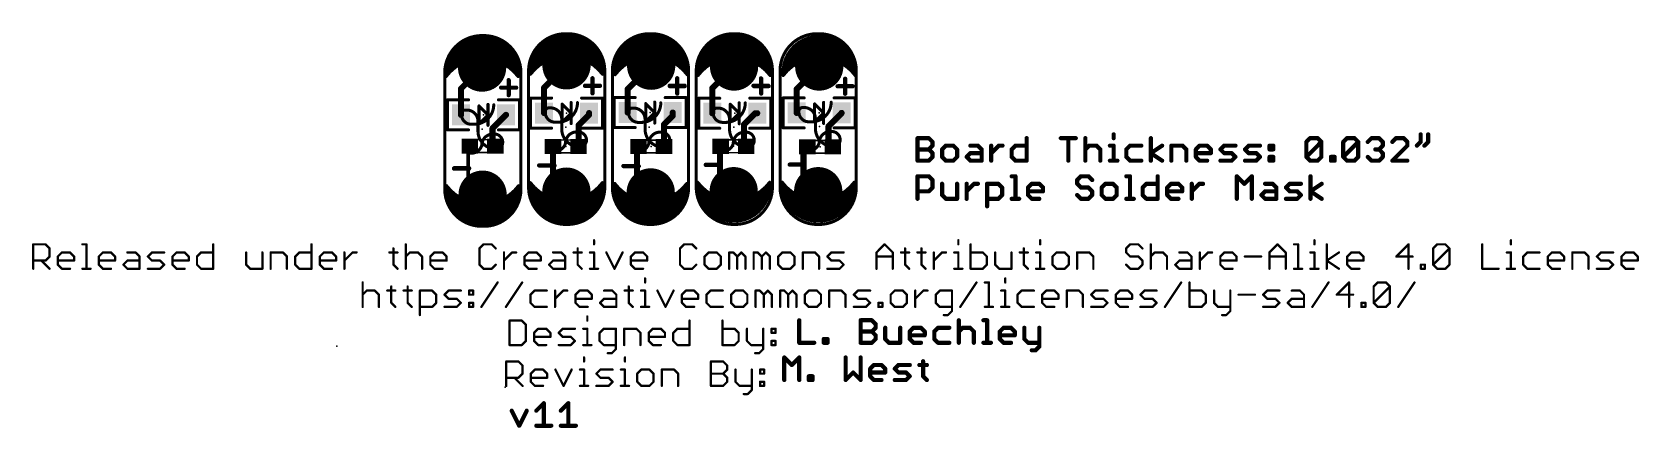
# Model space of a CAD drawing. Extents: x -26 to 81, y -13 to 14.
import ezdxf

# ---------------------------------------------------------------- set-up
doc = ezdxf.new("R2010")
doc.units = 0
for name, color, linetype in [('1', 12, 'CONTINUOUS'), ('16', 132, 'CONTINUOUS'), ('17', 110, 'CONTINUOUS'), ('20', 53, 'CONTINUOUS'), ('21', 41, 'CONTINUOUS'), ('22', 40, 'CONTINUOUS'), ('23', 53, 'CONTINUOUS'), ('24', 53, 'CONTINUOUS'), ('51', 53, 'CONTINUOUS')]:
    doc.layers.add(name, color=color, linetype=linetype)

# ---------------------------------------------------------------- blocks, each defined once
blk = doc.blocks.new('RECT')
blk.add_solid([(-0.5, -0.5), (0.5, -0.5), (-0.5, 0.5), (0.5, 0.5)])
blk = doc.blocks.new('ROUNDP')
at = {"const_width": 0.5}
blk.add_lwpolyline([(0, -0.25, 1), (0, 0.25, 1), (0, -0.25)], format="xyb", dxfattribs=at)

msp = doc.modelspace()

# ---------------------------------------------------------------- linework, layer by layer
at = {"layer": '1'}
for points, const_width in [([(2.477, 12.7873), (2.2308, 12.5206)], 0.2032), ([(2.7611, 13.0133), (2.477, 12.7873)], 0.2032), ([(2.495, 12.8016), (5.7702, 12.8016)], 0.2032), ([(2.7505, 13.0048), (5.5147, 13.0048)], 0.2032), ([(3.0763, 13.1931), (2.7611, 13.0133)], 0.2032), ([(3.4154, 13.3226), (3.0763, 13.1931)], 0.2032), ([(3.1154, 13.208), (5.1498, 13.208)], 0.2032), ([(3.7702, 13.3988), (3.4154, 13.3226)], 0.2032), ([(4.1326, 13.4198), (3.7702, 13.3988)], 0.2032), ([(3.9838, 13.4112), (4.2814, 13.4112)], 0.2032), ([(4.4949, 13.3988), (4.1326, 13.4198)], 0.2032), ([(4.8498, 13.3226), (4.4949, 13.3988)], 0.2032), ([(5.1888, 13.1931), (4.8498, 13.3226)], 0.2032), ([(5.5041, 13.0133), (5.1888, 13.1931)], 0.2032), ([(5.7881, 12.7873), (5.5041, 13.0133)], 0.2032), ([(6.0343, 12.5206), (5.7881, 12.7873)], 0.2032), ([(8.1031, 12.9372), (7.8569, 12.6705)], 0.2032), ([(7.978, 12.8016), (11.5394, 12.8016)], 0.2032), ([(8.3872, 13.1631), (8.1031, 12.9372)], 0.2032), ([(8.1881, 13.0048), (11.3292, 13.0048)], 0.2032), ([(8.7024, 13.343), (8.3872, 13.1631)], 0.2032), ([(8.4659, 13.208), (11.0515, 13.208)], 0.2032), ([(9.0415, 13.4725), (8.7024, 13.343)], 0.2032), ([(8.8811, 13.4112), (10.6363, 13.4112)], 0.2032), ([(9.3963, 13.5487), (9.0415, 13.4725)], 0.2032), ([(9.7587, 13.5697), (9.3963, 13.5487)], 0.2032), ([(10.121, 13.5487), (9.7587, 13.5697)], 0.2032), ([(10.4759, 13.4725), (10.121, 13.5487)], 0.2032), ([(10.8149, 13.343), (10.4759, 13.4725)], 0.2032), ([(11.1302, 13.1631), (10.8149, 13.343)], 0.2032), ([(11.4142, 12.9372), (11.1302, 13.1631)], 0.2032), ([(11.6604, 12.6705), (11.4142, 12.9372)], 0.2032), ([(13.747, 12.9118), (13.5008, 12.6451)], 0.2032), ([(13.6453, 12.8016), (17.1598, 12.8016)], 0.2032), ([(14.0311, 13.1377), (13.747, 12.9118)], 0.2032), ([(13.8639, 13.0048), (16.9412, 13.0048)], 0.2032), ([(14.3463, 13.3176), (14.0311, 13.1377)], 0.2032), ([(14.1543, 13.208), (16.6509, 13.208)], 0.2032), ([(14.6854, 13.4471), (14.3463, 13.3176)], 0.2032), ([(14.5914, 13.4112), (16.2137, 13.4112)], 0.2032), ([(15.0402, 13.5233), (14.6854, 13.4471)], 0.2032), ([(15.4026, 13.5443), (15.0402, 13.5233)], 0.2032), ([(15.7649, 13.5233), (15.4026, 13.5443)], 0.2032), ([(16.1198, 13.4471), (15.7649, 13.5233)], 0.2032), ([(16.4588, 13.3176), (16.1198, 13.4471)], 0.2032), ([(16.7741, 13.1377), (16.4588, 13.3176)], 0.2032), ([(17.0581, 12.9118), (16.7741, 13.1377)], 0.2032), ([(17.3043, 12.6451), (17.0581, 12.9118)], 0.2032), ([(19.274, 12.8584), (19.0279, 12.5918)], 0.2032), ([(19.2216, 12.8016), (22.6376, 12.8016)], 0.2032), ([(19.5581, 13.0844), (19.274, 12.8584)], 0.2032), ([(19.4581, 13.0048), (22.4012, 13.0048)], 0.2032), ([(19.8734, 13.2642), (19.5581, 13.0844)], 0.2032), ([(19.7748, 13.208), (22.0844, 13.208)], 0.2032), ([(20.2124, 13.3938), (19.8734, 13.2642)], 0.2032), ([(20.5673, 13.4699), (20.2124, 13.3938)], 0.2032), ([(20.2937, 13.4112), (21.5655, 13.4112)], 0.2032), ([(20.9296, 13.491), (20.5673, 13.4699)], 0.2032), ([(21.2919, 13.4699), (20.9296, 13.491)], 0.2032), ([(21.6468, 13.3938), (21.2919, 13.4699)], 0.2032), ([(21.9858, 13.2642), (21.6468, 13.3938)], 0.2032), ([(22.3011, 13.0844), (21.9858, 13.2642)], 0.2032), ([(22.5852, 12.8584), (22.3011, 13.0844)], 0.2032), ([(22.8313, 12.5918), (22.5852, 12.8584)], 0.2032), ([(24.9509, 12.8584), (24.7048, 12.5918)], 0.2032), ([(24.8985, 12.8016), (28.3145, 12.8016)], 0.2032), ([(25.235, 13.0844), (24.9509, 12.8584)], 0.2032), ([(25.1349, 13.0048), (28.0781, 13.0048)], 0.2032), ([(25.5503, 13.2642), (25.235, 13.0844)], 0.2032), ([(25.4517, 13.208), (27.7613, 13.208)], 0.2032), ([(25.8893, 13.3938), (25.5503, 13.2642)], 0.2032), ([(26.2442, 13.4699), (25.8893, 13.3938)], 0.2032), ([(25.9706, 13.4112), (27.2424, 13.4112)], 0.2032), ([(26.6065, 13.491), (26.2442, 13.4699)], 0.2032), ([(26.9688, 13.4699), (26.6065, 13.491)], 0.2032), ([(27.3237, 13.3938), (26.9688, 13.4699)], 0.2032), ([(27.6627, 13.2642), (27.3237, 13.3938)], 0.2032), ([(27.978, 13.0844), (27.6627, 13.2642)], 0.2032), ([(28.2621, 12.8584), (27.978, 13.0844)], 0.2032), ([(28.5082, 12.5918), (28.2621, 12.8584)], 0.2032), ([(1.8742, 11.8908), (1.7722, 11.5425)], 0.2032), ([(1.8434, 11.7856), (2.9855, 11.7856)], 0.2032), ([(2.0283, 12.2194), (1.8742, 11.8908)], 0.2032), ([(1.9202, 11.9888), (3.7558, 11.9888)], 0.2032), ([(2.0155, 12.192), (6.2497, 12.192)], 0.2032), ([(2.2308, 12.5206), (2.0283, 12.2194)], 0.2032), ([(2.1465, 12.3952), (6.1187, 12.3952)], 0.2032), ([(2.3026, 12.5984), (5.9625, 12.5984)], 0.2032), ([(2.6961, 11.6536), (3.0852, 11.8311)], 0.2032), ([(3.0852, 11.8311), (3.4955, 11.9514)], 0.2032), ([(3.4955, 11.9514), (3.9188, 12.0122)], 0.2032), ([(3.9188, 12.0122), (4.3464, 12.0122)], 0.2032), ([(4.3464, 12.0122), (4.7697, 11.9514)], 0.2032), ([(4.5094, 11.9888), (6.345, 11.9888)], 0.2032), ([(4.7697, 11.9514), (5.18, 11.8311)], 0.2032), ([(5.18, 11.8311), (5.569, 11.6536)], 0.2032), ([(5.2796, 11.7856), (6.4218, 11.7856)], 0.2032), ([(6.2368, 12.2194), (6.0343, 12.5206)], 0.2032), ([(6.3909, 11.8908), (6.2368, 12.2194)], 0.2032), ([(6.493, 11.5425), (6.3909, 11.8908)], 0.2032), ([(7.3983, 11.6924), (7.3507, 11.3326)], 0.2032), ([(7.5003, 12.0407), (7.3983, 11.6924)], 0.2032), ([(7.4256, 11.7856), (8.2944, 11.7856)], 0.2032), ([(7.4851, 11.9888), (8.7382, 11.9888)], 0.2032), ([(7.6544, 12.3693), (7.5003, 12.0407)], 0.2032), ([(7.5713, 12.192), (11.9461, 12.192)], 0.2032), ([(7.8569, 12.6705), (7.6544, 12.3693)], 0.2032), ([(7.6718, 12.3952), (11.8455, 12.3952)], 0.2032), ([(7.8085, 12.5984), (11.7089, 12.5984)], 0.2032), ([(7.9624, 11.5724), (8.3222, 11.8034)], 0.2032), ([(8.3222, 11.8034), (8.7113, 11.9809)], 0.2032), ([(8.7113, 11.9809), (9.1216, 12.1013)], 0.2032), ([(9.1216, 12.1013), (9.5449, 12.1621)], 0.2032), ([(9.5449, 12.1621), (9.9725, 12.1621)], 0.2032), ([(9.9725, 12.1621), (10.3958, 12.1013)], 0.2032), ([(10.3958, 12.1013), (10.8061, 11.9809)], 0.2032), ([(10.7792, 11.9888), (12.0322, 11.9888)], 0.2032), ([(10.8061, 11.9809), (11.1951, 11.8034)], 0.2032), ([(11.1951, 11.8034), (11.555, 11.5724)], 0.2032), ([(11.2229, 11.7856), (12.0918, 11.7856)], 0.2032), ([(11.8629, 12.3693), (11.6604, 12.6705)], 0.2032), ([(12.017, 12.0407), (11.8629, 12.3693)], 0.2032), ([(12.1191, 11.6924), (12.017, 12.0407)], 0.2032), ([(12.1667, 11.3326), (12.1191, 11.6924)], 0.2032), ([(13.1442, 12.0153), (13.0422, 11.667)], 0.2032), ([(13.0769, 11.7856), (13.9827, 11.7856)], 0.2032), ([(13.1365, 11.9888), (14.4686, 11.9888)], 0.2032), ([(13.2983, 12.3439), (13.1442, 12.0153)], 0.2032), ([(13.2271, 12.192), (17.578, 12.192)], 0.2032), ([(13.5008, 12.6451), (13.2983, 12.3439)], 0.2032), ([(13.3328, 12.3952), (17.4723, 12.3952)], 0.2032), ([(13.4694, 12.5984), (17.3357, 12.5984)], 0.2032), ([(13.6062, 11.547), (13.9661, 11.778)], 0.2032), ([(13.9661, 11.778), (14.3551, 11.9555)], 0.2032), ([(14.3551, 11.9555), (14.7655, 12.0759)], 0.2032), ([(14.7655, 12.0759), (15.1888, 12.1367)], 0.2032), ([(15.1888, 12.1367), (15.6164, 12.1367)], 0.2032), ([(15.6164, 12.1367), (16.0396, 12.0759)], 0.2032), ([(16.0396, 12.0759), (16.45, 11.9555)], 0.2032), ([(16.3365, 11.9888), (17.6687, 11.9888)], 0.2032), ([(16.45, 11.9555), (16.839, 11.778)], 0.2032), ([(16.8224, 11.7856), (17.7282, 11.7856)], 0.2032), ([(16.839, 11.778), (17.1989, 11.547)], 0.2032), ([(17.5068, 12.3439), (17.3043, 12.6451)], 0.2032), ([(17.6609, 12.0153), (17.5068, 12.3439)], 0.2032), ([(17.7629, 11.667), (17.6609, 12.0153)], 0.2032), ([(18.6713, 11.9619), (18.5692, 11.6136)], 0.2032), ([(18.6196, 11.7856), (19.6266, 11.7856)], 0.2032), ([(18.8253, 12.2906), (18.6713, 11.9619)], 0.2032), ([(18.6839, 11.9888), (20.1775, 11.9888)], 0.2032), ([(18.7791, 12.192), (23.0801, 12.192)], 0.2032), ([(19.0279, 12.5918), (18.8253, 12.2906)], 0.2032), ([(18.8957, 12.3952), (22.9635, 12.3952)], 0.2032), ([(19.034, 12.5984), (22.8252, 12.5984)], 0.2032), ([(19.1333, 11.4937), (19.4931, 11.7247)], 0.2032), ([(19.4931, 11.7247), (19.8822, 11.9022)], 0.2032), ([(19.8822, 11.9022), (20.2925, 12.0225)], 0.2032), ([(20.2925, 12.0225), (20.7158, 12.0833)], 0.2032), ([(20.7158, 12.0833), (21.1434, 12.0833)], 0.2032), ([(21.1434, 12.0833), (21.5667, 12.0225)], 0.2032), ([(21.5667, 12.0225), (21.977, 11.9022)], 0.2032), ([(21.6817, 11.9888), (23.1754, 11.9888)], 0.2032), ([(21.977, 11.9022), (22.3661, 11.7247)], 0.2032), ([(22.2325, 11.7856), (23.2396, 11.7856)], 0.2032), ([(22.3661, 11.7247), (22.7259, 11.4937)], 0.2032), ([(23.0339, 12.2906), (22.8313, 12.5918)], 0.2032), ([(23.1879, 11.9619), (23.0339, 12.2906)], 0.2032), ([(23.29, 11.6136), (23.1879, 11.9619)], 0.2032), ([(24.3482, 11.9619), (24.2461, 11.6136)], 0.2032), ([(24.2965, 11.7856), (25.3035, 11.7856)], 0.2032), ([(24.5022, 12.2906), (24.3482, 11.9619)], 0.2032), ([(24.3608, 11.9888), (25.8544, 11.9888)], 0.2032), ([(24.456, 12.192), (28.757, 12.192)], 0.2032), ([(24.7048, 12.5918), (24.5022, 12.2906)], 0.2032), ([(24.5726, 12.3952), (28.6404, 12.3952)], 0.2032), ([(24.7109, 12.5984), (28.5021, 12.5984)], 0.2032), ([(24.8102, 11.4937), (25.17, 11.7247)], 0.2032), ([(25.17, 11.7247), (25.5591, 11.9022)], 0.2032), ([(25.5591, 11.9022), (25.9694, 12.0225)], 0.2032), ([(25.9694, 12.0225), (26.3927, 12.0833)], 0.2032), ([(26.3927, 12.0833), (26.8203, 12.0833)], 0.2032), ([(26.8203, 12.0833), (27.2436, 12.0225)], 0.2032), ([(27.2436, 12.0225), (27.6539, 11.9022)], 0.2032), ([(27.3586, 11.9888), (28.8523, 11.9888)], 0.2032), ([(27.6539, 11.9022), (28.043, 11.7247)], 0.2032), ([(27.9094, 11.7856), (28.9165, 11.7856)], 0.2032), ([(28.043, 11.7247), (28.4028, 11.4937)], 0.2032), ([(28.7108, 12.2906), (28.5082, 12.5918)], 0.2032), ([(28.8648, 11.9619), (28.7108, 12.2906)], 0.2032), ([(28.9669, 11.6136), (28.8648, 11.9619)], 0.2032), ([(1.7722, 11.5425), (1.7246, 11.1827)], 0.2032), ([(1.7246, 11.1827), (1.7326, 10.8198)], 0.2032), ([(1.7248, 11.176), (2.0513, 11.176)], 0.2032), ([(1.7292, 10.9728), (1.8653, 10.9728)], 0.2032), ([(1.7326, 10.8198), (2.0129, 11.1428)], 0.2032), ([(1.7506, 11.3792), (2.2861, 11.3792)], 0.2032), ([(1.7839, 11.5824), (2.5852, 11.5824)], 0.2032), ([(2.0129, 11.1428), (2.3363, 11.4226)], 0.2032), ([(2.3363, 11.4226), (2.6961, 11.6536)], 0.2032), ([(2.7266, 10.0138), (4.1326, 11.4198)], 0.4064), ([(5.569, 11.6536), (5.9289, 11.4226)], 0.2032), ([(5.6799, 11.5824), (6.4813, 11.5824)], 0.2032), ([(5.9289, 11.4226), (6.2523, 11.1428)], 0.2032), ([(5.979, 11.3792), (6.5146, 11.3792)], 0.2032), ([(6.2139, 11.176), (6.5404, 11.176)], 0.2032), ([(6.2523, 11.1428), (6.5326, 10.8198)], 0.2032), ([(6.3998, 10.9728), (6.5359, 10.9728)], 0.2032), ([(6.5406, 11.1827), (6.493, 11.5425)], 0.2032), ([(6.5326, 10.8198), (6.5406, 11.1827)], 0.2032), ([(7.3507, 11.3326), (7.3587, 10.9697)], 0.2032), ([(7.3541, 11.176), (7.5377, 11.176)], 0.2032), ([(7.3569, 11.3792), (7.739, 11.3792)], 0.2032), ([(7.3586, 10.9728), (7.3614, 10.9728)], 0.2032), ([(7.3587, 10.9697), (7.639, 11.2926)], 0.2032), ([(7.3838, 11.5824), (7.9779, 11.5824)], 0.2032), ([(7.639, 11.2926), (7.9624, 11.5724)], 0.2032), ([(8.2663, 10.0773), (9.7587, 11.5697)], 0.4064), ([(11.5395, 11.5824), (12.1336, 11.5824)], 0.2032), ([(11.555, 11.5724), (11.8784, 11.2926)], 0.2032), ([(11.7783, 11.3792), (12.1605, 11.3792)], 0.2032), ([(11.8784, 11.2926), (12.1587, 10.9697)], 0.2032), ([(11.9796, 11.176), (12.1632, 11.176)], 0.2032), ([(12.156, 10.9728), (12.1587, 10.9728)], 0.2032), ([(12.1587, 10.9697), (12.1667, 11.3326)], 0.2032), ([(13.0422, 11.667), (12.9946, 11.3072)], 0.2032), ([(12.9946, 11.3072), (13.0026, 10.9443)], 0.2032), ([(12.9975, 11.176), (13.2037, 11.176)], 0.2032), ([(13.0019, 10.9728), (13.0273, 10.9728)], 0.2032), ([(13.0026, 10.9443), (13.2829, 11.2672)], 0.2032), ([(13.0041, 11.3792), (13.4123, 11.3792)], 0.2032), ([(13.031, 11.5824), (13.6613, 11.5824)], 0.2032), ([(13.2829, 11.2672), (13.6062, 11.547)], 0.2032), ([(13.8391, 9.9808), (15.4026, 11.5443)], 0.4064), ([(17.1438, 11.5824), (17.7741, 11.5824)], 0.2032), ([(17.1989, 11.547), (17.5223, 11.2672)], 0.2032), ([(17.3929, 11.3792), (17.801, 11.3792)], 0.2032), ([(17.5223, 11.2672), (17.8026, 10.9443)], 0.2032), ([(17.6015, 11.176), (17.8077, 11.176)], 0.2032), ([(17.8105, 11.3072), (17.7629, 11.667)], 0.2032), ([(17.7778, 10.9728), (17.8032, 10.9728)], 0.2032), ([(17.8026, 10.9443), (17.8105, 11.3072)], 0.2032), ([(18.5692, 11.6136), (18.5216, 11.2538)], 0.2032), ([(18.5216, 11.2538), (18.5296, 10.891)], 0.2032), ([(18.5233, 11.176), (18.777, 11.176)], 0.2032), ([(18.5278, 10.9728), (18.6006, 10.9728)], 0.2032), ([(18.5296, 10.891), (18.8099, 11.2139)], 0.2032), ([(18.5382, 11.3792), (19.0009, 11.3792)], 0.2032), ([(18.5651, 11.5824), (19.2714, 11.5824)], 0.2032), ([(18.8099, 11.2139), (19.1333, 11.4937)], 0.2032), ([(19.4728, 10.0341), (20.9296, 11.491)], 0.4064), ([(22.5877, 11.5824), (23.2941, 11.5824)], 0.2032), ([(22.7259, 11.4937), (23.0493, 11.2139)], 0.2032), ([(22.8583, 11.3792), (23.321, 11.3792)], 0.2032), ([(23.0493, 11.2139), (23.3296, 10.891)], 0.2032), ([(23.0822, 11.176), (23.3359, 11.176)], 0.2032), ([(23.2586, 10.9728), (23.3314, 10.9728)], 0.2032), ([(23.3376, 11.2538), (23.29, 11.6136)], 0.2032), ([(23.3296, 10.891), (23.3376, 11.2538)], 0.2032), ([(24.2461, 11.6136), (24.1985, 11.2538)], 0.2032), ([(24.1985, 11.2538), (24.2065, 10.891)], 0.2032), ([(24.2002, 11.176), (24.4539, 11.176)], 0.2032), ([(24.2047, 10.9728), (24.2775, 10.9728)], 0.2032), ([(24.2065, 10.891), (24.4868, 11.2139)], 0.2032), ([(24.2151, 11.3792), (24.6778, 11.3792)], 0.2032), ([(24.242, 11.5824), (24.9483, 11.5824)], 0.2032), ([(24.4868, 11.2139), (24.8102, 11.4937)], 0.2032), ([(25.0989, 9.9833), (26.6065, 11.491)], 0.4064), ([(28.2646, 11.5824), (28.971, 11.5824)], 0.2032), ([(28.4028, 11.4937), (28.7262, 11.2139)], 0.2032), ([(28.5352, 11.3792), (28.9979, 11.3792)], 0.2032), ([(28.7262, 11.2139), (29.0065, 10.891)], 0.2032), ([(28.7591, 11.176), (29.0128, 11.176)], 0.2032), ([(28.9355, 10.9728), (29.0083, 10.9728)], 0.2032), ([(29.0145, 11.2538), (28.9669, 11.6136)], 0.2032), ([(29.0065, 10.891), (29.0145, 11.2538)], 0.2032), ([(2.7266, 8.2702), (2.7266, 10.0138)], 0.4064), ([(8.2663, 8.3896), (8.2663, 10.0773)], 0.4064), ([(13.8391, 8.4226), (13.8391, 9.9808)], 0.4064), ([(19.4728, 8.3769), (19.4728, 10.0341)], 0.4064), ([(25.0989, 8.3998), (25.0989, 9.9833)], 0.4064), ([(11.2663, 8.3896), (11.2663, 8.2793)], 0.4064), ([(16.8391, 8.4226), (16.8391, 8.2031)], 0.4064), ([(22.3469, 8.3769), (21.59, 7.62)], 0.4064), ([(22.4728, 8.3769), (22.3469, 8.3769)], 0.4064), ([(28.0989, 8.3885), (27.2263, 7.5159)], 0.4064), ([(28.0989, 8.3998), (28.0989, 8.3885)], 0.4064), ([(5.7266, 8.2666), (4.826, 7.366)], 0.4064), ([(4.826, 7.366), (4.826, 6.3669)], 0.4064), ([(5.7266, 8.2702), (5.7266, 8.2666)], 0.4064), ([(11.2663, 8.2793), (10.5639, 7.5768)], 0.4064), ([(10.5639, 7.5768), (10.5639, 6.168)], 0.4064), ([(16.8391, 8.2031), (16.256, 7.62)], 0.4064), ([(16.256, 7.62), (16.256, 6.1611)], 0.4064), ([(21.59, 7.62), (21.59, 6.3237)], 0.4064), ([(27.2263, 7.5159), (27.2263, 6.4228)], 0.4064), ([(4.826, 6.3669), (5.0105, 6.1824)], 0.4064), ([(21.59, 6.3237), (21.739, 6.1747)], 0.4064), ([(27.2263, 6.4228), (27.5124, 6.1366)], 0.4064), ([(3.2089, 6.0808), (3.3105, 6.1824)], 0.254), ([(3.2089, 3.9107), (3.2089, 6.0808)], 0.254), ([(8.8579, 6.162), (8.8579, 4.0504)], 0.4064), ([(10.5639, 6.168), (10.5579, 6.162)], 0.4064), ([(14.456, 4.0225), (14.456, 6.0579)], 0.4064), ([(14.456, 6.0579), (14.5576, 6.1595)], 0.254), ([(16.256, 6.1611), (16.2576, 6.1595)], 0.4064), ([(19.9882, 6.1239), (20.039, 6.1747)], 0.4064), ([(19.9882, 4.1012), (19.9882, 6.1239)], 0.4064), ([(25.5584, 5.8826), (25.8124, 6.1366)], 0.4064), ([(25.5584, 4.1647), (25.5584, 5.8826)], 0.4064), ([(19.9882, 4.1012), (20.9042, 3.1852)], 0.4064), ([(25.5584, 4.1647), (26.5379, 3.1852)], 0.4064), ([(1.7656, 3.554), (1.7576, 3.1912)], 0.2032), ([(1.7576, 3.1912), (1.8052, 2.8313)], 0.2032), ([(1.759, 3.2512), (2.0284, 3.2512)], 0.2032), ([(1.7634, 3.4544), (1.8521, 3.4544)], 0.2032), ([(2.0459, 3.2311), (1.7656, 3.554)], 0.2032), ([(2.3693, 2.9513), (2.0459, 3.2311)], 0.2032), ([(3.2089, 3.9107), (4.1656, 2.954)], 0.4064), ([(6.2853, 3.2311), (5.9619, 2.9513)], 0.2032), ([(6.5656, 3.554), (6.2853, 3.2311)], 0.2032), ([(6.3028, 3.2512), (6.5723, 3.2512)], 0.2032), ([(6.4791, 3.4544), (6.5678, 3.4544)], 0.2032), ([(6.526, 2.8313), (6.5736, 3.1912)], 0.2032), ([(6.5736, 3.1912), (6.5656, 3.554)], 0.2032), ([(7.3511, 3.7572), (7.3431, 3.3944)], 0.2032), ([(7.3431, 3.3944), (7.3907, 3.0345)], 0.2032), ([(7.3444, 3.4544), (7.6139, 3.4544)], 0.2032), ([(7.3489, 3.6576), (7.4375, 3.6576)], 0.2032), ([(7.6314, 3.4343), (7.3511, 3.7572)], 0.2032), ([(7.362, 3.2512), (7.8429, 3.2512)], 0.2032), ([(7.9547, 3.1545), (7.6314, 3.4343)], 0.2032), ([(8.3146, 2.9235), (7.9547, 3.1545)], 0.2032), ([(8.8579, 4.0504), (9.7511, 3.1572)], 0.4064), ([(11.5474, 3.1545), (11.1875, 2.9235)], 0.2032), ([(11.8708, 3.4343), (11.5474, 3.1545)], 0.2032), ([(11.6592, 3.2512), (12.1401, 3.2512)], 0.2032), ([(12.1511, 3.7572), (11.8708, 3.4343)], 0.2032), ([(11.8882, 3.4544), (12.1577, 3.4544)], 0.2032), ([(12.0646, 3.6576), (12.1532, 3.6576)], 0.2032), ([(12.1114, 3.0345), (12.159, 3.3944)], 0.2032), ([(12.159, 3.3944), (12.1511, 3.7572)], 0.2032), ([(12.9746, 3.7039), (12.9666, 3.341)], 0.2032), ([(12.9666, 3.341), (13.0142, 2.9812)], 0.2032), ([(12.9691, 3.4544), (13.1912, 3.4544)], 0.2032), ([(12.9736, 3.6576), (13.0148, 3.6576)], 0.2032), ([(13.2549, 3.3809), (12.9746, 3.7039)], 0.2032), ([(12.9785, 3.2512), (13.4049, 3.2512)], 0.2032), ([(13.5783, 3.1011), (13.2549, 3.3809)], 0.2032), ([(14.456, 4.0225), (15.3746, 3.1039)], 0.4064), ([(17.4943, 3.3809), (17.171, 3.1011)], 0.2032), ([(17.3444, 3.2512), (17.7707, 3.2512)], 0.2032), ([(17.7746, 3.7039), (17.4943, 3.3809)], 0.2032), ([(17.5581, 3.4544), (17.7801, 3.4544)], 0.2032), ([(17.7345, 3.6576), (17.7756, 3.6576)], 0.2032), ([(17.735, 2.9812), (17.7826, 3.341)], 0.2032), ([(17.7826, 3.341), (17.7746, 3.7039)], 0.2032), ([(18.5042, 3.7852), (18.4962, 3.4223)], 0.2032), ([(18.4962, 3.4223), (18.5438, 3.0625)], 0.2032), ([(18.4969, 3.4544), (18.7935, 3.4544)], 0.2032), ([(18.5014, 3.6576), (18.6149, 3.6576)], 0.2032), ([(18.7845, 3.4622), (18.5042, 3.7852)], 0.2032), ([(18.5189, 3.2512), (19.0284, 3.2512)], 0.2032), ([(19.1079, 3.1824), (18.7845, 3.4622)], 0.2032), ([(19.4677, 2.9514), (19.1079, 3.1824)], 0.2032), ([(22.7005, 3.1824), (22.3407, 2.9514)], 0.2032), ([(23.0239, 3.4622), (22.7005, 3.1824)], 0.2032), ([(22.78, 3.2512), (23.2895, 3.2512)], 0.2032), ([(23.0149, 3.4544), (23.3115, 3.4544)], 0.2032), ([(23.3042, 3.7852), (23.0239, 3.4622)], 0.2032), ([(23.1935, 3.6576), (23.307, 3.6576)], 0.2032), ([(23.2646, 3.0625), (23.3122, 3.4223)], 0.2032), ([(23.3122, 3.4223), (23.3042, 3.7852)], 0.2032), ([(24.1379, 3.7852), (24.1299, 3.4223)], 0.2032), ([(24.1299, 3.4223), (24.1775, 3.0625)], 0.2032), ([(24.1307, 3.4544), (24.4273, 3.4544)], 0.2032), ([(24.1351, 3.6576), (24.2486, 3.6576)], 0.2032), ([(24.4182, 3.4622), (24.1379, 3.7852)], 0.2032), ([(24.1526, 3.2512), (24.6621, 3.2512)], 0.2032), ([(24.7416, 3.1824), (24.4182, 3.4622)], 0.2032), ([(25.1015, 2.9514), (24.7416, 3.1824)], 0.2032), ([(28.3343, 3.1824), (27.9744, 2.9514)], 0.2032), ([(28.6576, 3.4622), (28.3343, 3.1824)], 0.2032), ([(28.4138, 3.2512), (28.9233, 3.2512)], 0.2032), ([(28.6486, 3.4544), (28.9452, 3.4544)], 0.2032), ([(28.9379, 3.7852), (28.6576, 3.4622)], 0.2032), ([(28.8272, 3.6576), (28.9407, 3.6576)], 0.2032), ([(28.8983, 3.0625), (28.9459, 3.4223)], 0.2032), ([(28.9459, 3.4223), (28.9379, 3.7852)], 0.2032), ([(1.7766, 3.048), (2.2575, 3.048)], 0.2032), ([(1.8034, 2.8448), (2.5352, 2.8448)], 0.2032), ([(1.8052, 2.8313), (1.9073, 2.483)], 0.2032), ([(1.8608, 2.6416), (2.9016, 2.6416)], 0.2032), ([(1.9073, 2.483), (2.0613, 2.1544)], 0.2032), ([(1.9282, 2.4384), (3.4741, 2.4384)], 0.2032), ([(2.0235, 2.2352), (6.3077, 2.2352)], 0.2032), ([(2.0613, 2.1544), (2.2639, 1.8532)], 0.2032), ([(2.7291, 2.7203), (2.3693, 2.9513)], 0.2032), ([(3.1182, 2.5428), (2.7291, 2.7203)], 0.2032), ([(3.5285, 2.4224), (3.1182, 2.5428)], 0.2032), ([(3.9518, 2.3616), (3.5285, 2.4224)], 0.2032), ([(4.3794, 2.3616), (3.9518, 2.3616)], 0.2032), ([(4.8027, 2.4224), (4.3794, 2.3616)], 0.2032), ([(5.213, 2.5428), (4.8027, 2.4224)], 0.2032), ([(4.8571, 2.4384), (6.403, 2.4384)], 0.2032), ([(5.6021, 2.7203), (5.213, 2.5428)], 0.2032), ([(5.4296, 2.6416), (6.4704, 2.6416)], 0.2032), ([(5.9619, 2.9513), (5.6021, 2.7203)], 0.2032), ([(5.7961, 2.8448), (6.5278, 2.8448)], 0.2032), ([(6.0673, 1.8532), (6.2699, 2.1544)], 0.2032), ([(6.0737, 3.048), (6.5546, 3.048)], 0.2032), ([(6.2699, 2.1544), (6.4239, 2.483)], 0.2032), ([(6.4239, 2.483), (6.526, 2.8313)], 0.2032), ([(7.3889, 3.048), (8.1206, 3.048)], 0.2032), ([(7.3907, 3.0345), (7.4927, 2.6862)], 0.2032), ([(7.4463, 2.8448), (8.4871, 2.8448)], 0.2032), ([(7.4927, 2.6862), (7.6468, 2.3576)], 0.2032), ([(7.5136, 2.6416), (9.0596, 2.6416)], 0.2032), ([(7.6089, 2.4384), (11.8932, 2.4384)], 0.2032), ([(7.6468, 2.3576), (7.8493, 2.0564)], 0.2032), ([(7.7291, 2.2352), (11.773, 2.2352)], 0.2032), ([(7.8493, 2.0564), (8.0955, 1.7897)], 0.2032), ([(8.7036, 2.746), (8.3146, 2.9235)], 0.2032), ([(9.114, 2.6256), (8.7036, 2.746)], 0.2032), ([(9.5373, 2.5648), (9.114, 2.6256)], 0.2032), ([(9.9649, 2.5648), (9.5373, 2.5648)], 0.2032), ([(10.3881, 2.6256), (9.9649, 2.5648)], 0.2032), ([(10.7985, 2.746), (10.3881, 2.6256)], 0.2032), ([(10.4425, 2.6416), (11.9885, 2.6416)], 0.2032), ([(11.1875, 2.9235), (10.7985, 2.746)], 0.2032), ([(11.015, 2.8448), (12.0559, 2.8448)], 0.2032), ([(11.3815, 3.048), (12.1132, 3.048)], 0.2032), ([(11.4066, 1.7897), (11.6528, 2.0564)], 0.2032), ([(11.6528, 2.0564), (11.8553, 2.3576)], 0.2032), ([(11.8553, 2.3576), (12.0094, 2.6862)], 0.2032), ([(12.0094, 2.6862), (12.1114, 3.0345)], 0.2032), ([(13.0054, 3.048), (13.6611, 3.048)], 0.2032), ([(13.0142, 2.9812), (13.1163, 2.6329)], 0.2032), ([(13.0542, 2.8448), (13.9937, 2.8448)], 0.2032), ([(13.1137, 2.6416), (14.5013, 2.6416)], 0.2032), ([(13.1163, 2.6329), (13.2704, 2.3043)], 0.2032), ([(13.2075, 2.4384), (17.5418, 2.4384)], 0.2032), ([(13.2704, 2.3043), (13.4729, 2.0031)], 0.2032), ([(13.3168, 2.2352), (17.4324, 2.2352)], 0.2032), ([(13.9382, 2.8701), (13.5783, 3.1011)], 0.2032), ([(14.3272, 2.6927), (13.9382, 2.8701)], 0.2032), ([(14.7375, 2.5723), (14.3272, 2.6927)], 0.2032), ([(15.1608, 2.5115), (14.7375, 2.5723)], 0.2032), ([(15.5884, 2.5115), (15.1608, 2.5115)], 0.2032), ([(16.0117, 2.5723), (15.5884, 2.5115)], 0.2032), ([(16.422, 2.6927), (16.0117, 2.5723)], 0.2032), ([(16.2479, 2.6416), (17.6355, 2.6416)], 0.2032), ([(16.8111, 2.8701), (16.422, 2.6927)], 0.2032), ([(16.7555, 2.8448), (17.695, 2.8448)], 0.2032), ([(17.171, 3.1011), (16.8111, 2.8701)], 0.2032), ([(17.0882, 3.048), (17.7438, 3.048)], 0.2032), ([(17.2764, 2.0031), (17.4789, 2.3043)], 0.2032), ([(17.4789, 2.3043), (17.633, 2.6329)], 0.2032), ([(17.633, 2.6329), (17.735, 2.9812)], 0.2032), ([(18.5438, 3.0625), (18.6459, 2.7142)], 0.2032), ([(18.5481, 3.048), (19.3173, 3.048)], 0.2032), ([(18.6076, 2.8448), (19.7015, 2.8448)], 0.2032), ([(18.6459, 2.7142), (18.7999, 2.3856)], 0.2032), ([(18.6799, 2.6416), (20.3506, 2.6416)], 0.2032), ([(18.7752, 2.4384), (23.0332, 2.4384)], 0.2032), ([(18.7999, 2.3856), (19.0025, 2.0844)], 0.2032), ([(18.901, 2.2352), (22.9074, 2.2352)], 0.2032), ([(19.0025, 2.0844), (19.2486, 1.8177)], 0.2032), ([(19.8568, 2.7739), (19.4677, 2.9514)], 0.2032), ([(20.2671, 2.6536), (19.8568, 2.7739)], 0.2032), ([(20.6904, 2.5928), (20.2671, 2.6536)], 0.2032), ([(21.118, 2.5928), (20.6904, 2.5928)], 0.2032), ([(21.5413, 2.6536), (21.118, 2.5928)], 0.2032), ([(21.4578, 2.6416), (23.1285, 2.6416)], 0.2032), ([(21.9516, 2.7739), (21.5413, 2.6536)], 0.2032), ([(22.3407, 2.9514), (21.9516, 2.7739)], 0.2032), ([(22.1069, 2.8448), (23.2008, 2.8448)], 0.2032), ([(22.4911, 3.048), (23.2603, 3.048)], 0.2032), ([(22.5598, 1.8177), (22.8059, 2.0844)], 0.2032), ([(22.8059, 2.0844), (23.0085, 2.3856)], 0.2032), ([(23.0085, 2.3856), (23.1625, 2.7142)], 0.2032), ([(23.1625, 2.7142), (23.2646, 3.0625)], 0.2032), ([(24.1775, 3.0625), (24.2796, 2.7142)], 0.2032), ([(24.1818, 3.048), (24.951, 3.048)], 0.2032), ([(24.2413, 2.8448), (25.3352, 2.8448)], 0.2032), ([(24.2796, 2.7142), (24.4337, 2.3856)], 0.2032), ([(24.3136, 2.6416), (25.9843, 2.6416)], 0.2032), ([(24.4089, 2.4384), (28.667, 2.4384)], 0.2032), ([(24.4337, 2.3856), (24.6362, 2.0844)], 0.2032), ([(24.5348, 2.2352), (28.5411, 2.2352)], 0.2032), ([(24.6362, 2.0844), (24.8824, 1.8177)], 0.2032), ([(25.4905, 2.7739), (25.1015, 2.9514)], 0.2032), ([(25.9008, 2.6536), (25.4905, 2.7739)], 0.2032), ([(26.3241, 2.5928), (25.9008, 2.6536)], 0.2032), ([(26.7517, 2.5928), (26.3241, 2.5928)], 0.2032), ([(27.175, 2.6536), (26.7517, 2.5928)], 0.2032), ([(27.0916, 2.6416), (28.7622, 2.6416)], 0.2032), ([(27.5853, 2.7739), (27.175, 2.6536)], 0.2032), ([(27.9744, 2.9514), (27.5853, 2.7739)], 0.2032), ([(27.7407, 2.8448), (28.8345, 2.8448)], 0.2032), ([(28.1248, 3.048), (28.8941, 3.048)], 0.2032), ([(28.1935, 1.8177), (28.4397, 2.0844)], 0.2032), ([(28.4397, 2.0844), (28.6422, 2.3856)], 0.2032), ([(28.6422, 2.3856), (28.7963, 2.7142)], 0.2032), ([(28.7963, 2.7142), (28.8983, 3.0625)], 0.2032), ([(2.1437, 2.032), (6.1875, 2.032)], 0.2032), ([(2.2639, 1.8532), (2.51, 1.5865)], 0.2032), ([(2.2864, 1.8288), (6.0448, 1.8288)], 0.2032), ([(2.474, 1.6256), (5.8572, 1.6256)], 0.2032), ([(2.51, 1.5865), (2.7941, 1.3606)], 0.2032), ([(2.7164, 1.4224), (5.6148, 1.4224)], 0.2032), ([(2.7941, 1.3606), (3.1094, 1.1808)], 0.2032), ([(3.042, 1.2192), (5.2892, 1.2192)], 0.2032), ([(3.1094, 1.1808), (3.4484, 1.0512)], 0.2032), ([(3.4484, 1.0512), (3.8033, 0.9751)], 0.2032), ([(3.6125, 1.016), (4.7187, 1.016)], 0.2032), ([(3.8033, 0.9751), (4.1656, 0.954)], 0.2032), ([(4.1656, 0.954), (4.5279, 0.9751)], 0.2032), ([(4.5279, 0.9751), (4.8828, 1.0512)], 0.2032), ([(4.8828, 1.0512), (5.2218, 1.1808)], 0.2032), ([(5.2218, 1.1808), (5.5371, 1.3606)], 0.2032), ([(5.5371, 1.3606), (5.8212, 1.5865)], 0.2032), ([(5.8212, 1.5865), (6.0673, 1.8532)], 0.2032), ([(7.8719, 2.032), (11.6303, 2.032)], 0.2032), ([(8.0594, 1.8288), (11.4427, 1.8288)], 0.2032), ([(8.0955, 1.7897), (8.3796, 1.5638)], 0.2032), ([(8.3019, 1.6256), (11.2003, 1.6256)], 0.2032), ([(8.3796, 1.5638), (8.6948, 1.384)], 0.2032), ([(8.6274, 1.4224), (10.8747, 1.4224)], 0.2032), ([(8.6948, 1.384), (9.0339, 1.2544)], 0.2032), ([(9.0339, 1.2544), (9.3887, 1.1783)], 0.2032), ([(9.198, 1.2192), (10.3042, 1.2192)], 0.2032), ([(9.3887, 1.1783), (9.7511, 1.1572)], 0.2032), ([(9.7511, 1.1572), (10.1134, 1.1783)], 0.2032), ([(10.1134, 1.1783), (10.4683, 1.2544)], 0.2032), ([(10.4683, 1.2544), (10.8073, 1.384)], 0.2032), ([(10.8073, 1.384), (11.1226, 1.5638)], 0.2032), ([(11.1226, 1.5638), (11.4066, 1.7897)], 0.2032), ([(13.4534, 2.032), (17.2958, 2.032)], 0.2032), ([(13.4729, 2.0031), (13.7191, 1.7364)], 0.2032), ([(13.6338, 1.8288), (17.1155, 1.8288)], 0.2032), ([(13.7191, 1.7364), (14.0031, 1.5105)], 0.2032), ([(13.8584, 1.6256), (16.8909, 1.6256)], 0.2032), ([(14.0031, 1.5105), (14.3184, 1.3306)], 0.2032), ([(14.1575, 1.4224), (16.5918, 1.4224)], 0.2032), ([(14.3184, 1.3306), (14.6574, 1.2011)], 0.2032), ([(14.61, 1.2192), (16.1392, 1.2192)], 0.2032), ([(14.6574, 1.2011), (15.0123, 1.1249)], 0.2032), ([(15.0123, 1.1249), (15.3746, 1.1039)], 0.2032), ([(15.3746, 1.1039), (15.737, 1.1249)], 0.2032), ([(15.737, 1.1249), (16.0918, 1.2011)], 0.2032), ([(16.0918, 1.2011), (16.4309, 1.3306)], 0.2032), ([(16.4309, 1.3306), (16.7461, 1.5105)], 0.2032), ([(16.7461, 1.5105), (17.0302, 1.7364)], 0.2032), ([(17.0302, 1.7364), (17.2764, 2.0031)], 0.2032), ([(19.0508, 2.032), (22.7576, 2.032)], 0.2032), ([(19.2384, 1.8288), (22.57, 1.8288)], 0.2032), ([(19.2486, 1.8177), (19.5327, 1.5917)], 0.2032), ([(19.4901, 1.6256), (22.3183, 1.6256)], 0.2032), ([(19.5327, 1.5917), (19.848, 1.4119)], 0.2032), ([(19.8296, 1.4224), (21.9788, 1.4224)], 0.2032), ([(19.848, 1.4119), (20.187, 1.2824)], 0.2032), ([(20.187, 1.2824), (20.5419, 1.2062)], 0.2032), ([(20.4813, 1.2192), (21.3271, 1.2192)], 0.2032), ([(20.5419, 1.2062), (20.9042, 1.1852)], 0.2032), ([(20.9042, 1.1852), (21.2665, 1.2062)], 0.2032), ([(21.2665, 1.2062), (21.6214, 1.2824)], 0.2032), ([(21.6214, 1.2824), (21.9604, 1.4119)], 0.2032), ([(21.9604, 1.4119), (22.2757, 1.5917)], 0.2032), ([(22.2757, 1.5917), (22.5598, 1.8177)], 0.2032), ([(24.6845, 2.032), (28.3913, 2.032)], 0.2032), ([(24.8721, 1.8288), (28.2038, 1.8288)], 0.2032), ([(24.8824, 1.8177), (25.1664, 1.5917)], 0.2032), ([(25.1239, 1.6256), (27.952, 1.6256)], 0.2032), ([(25.1664, 1.5917), (25.4817, 1.4119)], 0.2032), ([(25.4633, 1.4224), (27.6126, 1.4224)], 0.2032), ([(25.4817, 1.4119), (25.8207, 1.2824)], 0.2032), ([(25.8207, 1.2824), (26.1756, 1.2062)], 0.2032), ([(26.115, 1.2192), (26.9609, 1.2192)], 0.2032), ([(26.1756, 1.2062), (26.5379, 1.1852)], 0.2032), ([(26.5379, 1.1852), (26.9003, 1.2062)], 0.2032), ([(26.9003, 1.2062), (27.2551, 1.2824)], 0.2032), ([(27.2551, 1.2824), (27.5942, 1.4119)], 0.2032), ([(27.5942, 1.4119), (27.9094, 1.5917)], 0.2032), ([(27.9094, 1.5917), (28.1935, 1.8177)], 0.2032)]:
    msp.add_lwpolyline(points, dxfattribs=dict(at, const_width=const_width))
for points, const_width in [([(2.4454, 12.8271, 1), (2.5086, 12.7476)], 0.1016), ([(2.5143, 12.7529, 1), (2.4397, 12.8218)], 0.1016), ([(2.495, 12.8524, 1), (2.495, 12.7508)], 0.1016), ([(2.7505, 13.0556, 1), (2.7505, 12.954)], 0.1016), ([(2.7359, 13.0574, 1), (2.7863, 12.9691)], 0.1016), ([(2.7927, 12.9735, 1), (2.7295, 13.053)], 0.1016), ([(3.0582, 13.2405, 1), (3.0945, 13.1456)], 0.1016), ([(3.1015, 13.149, 1), (3.0512, 13.2372)], 0.1016), ([(3.1154, 13.2588, 1), (3.1154, 13.1572)], 0.1016), ([(3.4047, 13.3723, 1), (3.426, 13.273)], 0.1016), ([(3.4335, 13.2752, 1), (3.3973, 13.3701)], 0.1016), ([(3.7673, 13.4495, 1), (3.7732, 13.3481)], 0.1016), ([(3.7809, 13.3491, 1), (3.7596, 13.4485)], 0.1016), ([(3.9838, 13.462, 1), (3.9838, 13.3604)], 0.1016), ([(4.1355, 13.4706, 1), (4.1296, 13.3691)], 0.1016), ([(4.1355, 13.3691, 1), (4.1296, 13.4706)], 0.1016), ([(4.2814, 13.3604, 1), (4.2814, 13.462)], 0.1016), ([(4.5056, 13.4485, 1), (4.4843, 13.3491)], 0.1016), ([(4.492, 13.3481, 1), (4.4979, 13.4495)], 0.1016), ([(4.8679, 13.3701, 1), (4.8317, 13.2752)], 0.1016), ([(4.8391, 13.273, 1), (4.8604, 13.3723)], 0.1016), ([(5.214, 13.2372, 1), (5.1637, 13.149)], 0.1016), ([(5.1498, 13.1572, 1), (5.1498, 13.2588)], 0.1016), ([(5.1707, 13.1456, 1), (5.207, 13.2405)], 0.1016), ([(5.5357, 13.053, 1), (5.4725, 12.9735)], 0.1016), ([(5.4789, 12.9691, 1), (5.5293, 13.0574)], 0.1016), ([(5.5147, 12.954, 1), (5.5147, 13.0556)], 0.1016), ([(5.8255, 12.8218, 1), (5.7508, 12.7529)], 0.1016), ([(5.7565, 12.7476, 1), (5.8198, 12.8271)], 0.1016), ([(5.7702, 12.7508, 1), (5.7702, 12.8524)], 0.1016), ([(7.978, 12.8524, 1), (7.978, 12.7508)], 0.1016), ([(8.0715, 12.9769, 1), (8.1347, 12.8974)], 0.1016), ([(8.1404, 12.9027, 1), (8.0658, 12.9716)], 0.1016), ([(8.1881, 13.0556, 1), (8.1881, 12.954)], 0.1016), ([(8.362, 13.2072, 1), (8.4124, 13.119)], 0.1016), ([(8.4188, 13.1234, 1), (8.3556, 13.2029)], 0.1016), ([(8.4659, 13.2588, 1), (8.4659, 13.1572)], 0.1016), ([(8.6843, 13.3904, 1), (8.7206, 13.2955)], 0.1016), ([(8.7276, 13.2988, 1), (8.6773, 13.3871)], 0.1016), ([(8.8811, 13.462, 1), (8.8811, 13.3604)], 0.1016), ([(9.0308, 13.5222, 1), (9.0521, 13.4228)], 0.1016), ([(9.0596, 13.425, 1), (9.0234, 13.5199)], 0.1016), ([(9.3934, 13.5994, 1), (9.3993, 13.498)], 0.1016), ([(9.407, 13.499, 1), (9.3857, 13.5983)], 0.1016), ([(9.7616, 13.6204, 1), (9.7557, 13.519)], 0.1016), ([(9.7616, 13.519, 1), (9.7557, 13.6204)], 0.1016), ([(10.1317, 13.5983, 1), (10.1104, 13.499)], 0.1016), ([(10.1181, 13.498, 1), (10.124, 13.5994)], 0.1016), ([(10.494, 13.5199, 1), (10.4578, 13.425)], 0.1016), ([(10.4652, 13.4228, 1), (10.4865, 13.5222)], 0.1016), ([(10.6363, 13.3604, 1), (10.6363, 13.462)], 0.1016), ([(10.8401, 13.3871, 1), (10.7898, 13.2988)], 0.1016), ([(10.7968, 13.2955, 1), (10.8331, 13.3904)], 0.1016), ([(11.0515, 13.1572, 1), (11.0515, 13.2588)], 0.1016), ([(11.1618, 13.2029, 1), (11.0986, 13.1234)], 0.1016), ([(11.105, 13.119, 1), (11.1554, 13.2072)], 0.1016), ([(11.3292, 12.954, 1), (11.3292, 13.0556)], 0.1016), ([(11.4516, 12.9716, 1), (11.3769, 12.9027)], 0.1016), ([(11.3826, 12.8974, 1), (11.4459, 12.9769)], 0.1016), ([(11.5394, 12.7508, 1), (11.5394, 12.8524)], 0.1016), ([(13.6453, 12.8524, 1), (13.6453, 12.7508)], 0.1016), ([(13.7154, 12.9515, 1), (13.7786, 12.872)], 0.1016), ([(13.7843, 12.8773, 1), (13.7097, 12.9462)], 0.1016), ([(13.8639, 13.0556, 1), (13.8639, 12.954)], 0.1016), ([(14.0059, 13.1818, 1), (14.0562, 13.0936)], 0.1016), ([(14.0627, 13.098, 1), (13.9994, 13.1775)], 0.1016), ([(14.1543, 13.2588, 1), (14.1543, 13.1572)], 0.1016), ([(14.3282, 13.365, 1), (14.3644, 13.2701)], 0.1016), ([(14.3715, 13.2734, 1), (14.3211, 13.3617)], 0.1016), ([(14.5914, 13.462, 1), (14.5914, 13.3604)], 0.1016), ([(14.6747, 13.4968, 1), (14.696, 13.3974)], 0.1016), ([(14.7035, 13.3996, 1), (14.6672, 13.4945)], 0.1016), ([(15.0373, 13.574, 1), (15.0432, 13.4726)], 0.1016), ([(15.0509, 13.4736, 1), (15.0296, 13.5729)], 0.1016), ([(15.4055, 13.595, 1), (15.3996, 13.4936)], 0.1016), ([(15.4055, 13.4936, 1), (15.3996, 13.595)], 0.1016), ([(15.7756, 13.5729, 1), (15.7542, 13.4736)], 0.1016), ([(15.762, 13.4726, 1), (15.7678, 13.574)], 0.1016), ([(16.1379, 13.4945, 1), (16.1016, 13.3996)], 0.1016), ([(16.1091, 13.3974, 1), (16.1304, 13.4968)], 0.1016), ([(16.2137, 13.3604, 1), (16.2137, 13.462)], 0.1016), ([(16.484, 13.3617, 1), (16.4336, 13.2734)], 0.1016), ([(16.4407, 13.2701, 1), (16.4769, 13.365)], 0.1016), ([(16.6509, 13.1572, 1), (16.6509, 13.2588)], 0.1016), ([(16.8057, 13.1775, 1), (16.7424, 13.098)], 0.1016), ([(16.7489, 13.0936, 1), (16.7992, 13.1818)], 0.1016), ([(16.9412, 12.954, 1), (16.9412, 13.0556)], 0.1016), ([(17.0955, 12.9462, 1), (17.0208, 12.8773)], 0.1016), ([(17.0265, 12.872, 1), (17.0897, 12.9515)], 0.1016), ([(17.1598, 12.7508, 1), (17.1598, 12.8524)], 0.1016), ([(19.2216, 12.8524, 1), (19.2216, 12.7508)], 0.1016), ([(19.2424, 12.8982, 1), (19.3057, 12.8187)], 0.1016), ([(19.3114, 12.824, 1), (19.2367, 12.8929)], 0.1016), ([(19.4581, 13.0556, 1), (19.4581, 12.954)], 0.1016), ([(19.5329, 13.1285, 1), (19.5833, 13.0402)], 0.1016), ([(19.5897, 13.0446, 1), (19.5265, 13.1241)], 0.1016), ([(19.7748, 13.2588, 1), (19.7748, 13.1572)], 0.1016), ([(19.8552, 13.3117, 1), (19.8915, 13.2168)], 0.1016), ([(19.8985, 13.2201, 1), (19.8482, 13.3083)], 0.1016), ([(20.2017, 13.4434, 1), (20.2231, 13.3441)], 0.1016), ([(20.2305, 13.3463, 1), (20.1943, 13.4412)], 0.1016), ([(20.2937, 13.462, 1), (20.2937, 13.3604)], 0.1016), ([(20.5643, 13.5206, 1), (20.5702, 13.4192)], 0.1016), ([(20.5779, 13.4203, 1), (20.5566, 13.5196)], 0.1016), ([(20.9325, 13.5417, 1), (20.9267, 13.4402)], 0.1016), ([(20.9325, 13.4402, 1), (20.9267, 13.5417)], 0.1016), ([(21.3026, 13.5196, 1), (21.2813, 13.4203)], 0.1016), ([(21.289, 13.4192, 1), (21.2949, 13.5206)], 0.1016), ([(21.5655, 13.3604, 1), (21.5655, 13.462)], 0.1016), ([(21.6649, 13.4412, 1), (21.6287, 13.3463)], 0.1016), ([(21.6361, 13.3441, 1), (21.6575, 13.4434)], 0.1016), ([(22.011, 13.3083, 1), (21.9607, 13.2201)], 0.1016), ([(21.9677, 13.2168, 1), (22.004, 13.3117)], 0.1016), ([(22.0844, 13.1572, 1), (22.0844, 13.2588)], 0.1016), ([(22.3327, 13.1241, 1), (22.2695, 13.0446)], 0.1016), ([(22.2759, 13.0402, 1), (22.3263, 13.1285)], 0.1016), ([(22.4012, 12.954, 1), (22.4012, 13.0556)], 0.1016), ([(22.6225, 12.8929, 1), (22.5478, 12.824)], 0.1016), ([(22.5535, 12.8187, 1), (22.6168, 12.8982)], 0.1016), ([(22.6376, 12.7508, 1), (22.6376, 12.8524)], 0.1016), ([(24.8985, 12.8524, 1), (24.8985, 12.7508)], 0.1016), ([(24.9193, 12.8982, 1), (24.9826, 12.8187)], 0.1016), ([(24.9883, 12.824, 1), (24.9136, 12.8929)], 0.1016), ([(25.1349, 13.0556, 1), (25.1349, 12.954)], 0.1016), ([(25.2098, 13.1285, 1), (25.2602, 13.0402)], 0.1016), ([(25.2666, 13.0446, 1), (25.2034, 13.1241)], 0.1016), ([(25.4517, 13.2588, 1), (25.4517, 13.1572)], 0.1016), ([(25.5321, 13.3117, 1), (25.5684, 13.2168)], 0.1016), ([(25.5754, 13.2201, 1), (25.5251, 13.3083)], 0.1016), ([(25.8786, 13.4434, 1), (25.9, 13.3441)], 0.1016), ([(25.9074, 13.3463, 1), (25.8712, 13.4412)], 0.1016), ([(25.9706, 13.462, 1), (25.9706, 13.3604)], 0.1016), ([(26.2412, 13.5206, 1), (26.2471, 13.4192)], 0.1016), ([(26.2548, 13.4203, 1), (26.2335, 13.5196)], 0.1016), ([(26.6094, 13.5417, 1), (26.6036, 13.4402)], 0.1016), ([(26.6094, 13.4402, 1), (26.6036, 13.5417)], 0.1016), ([(26.9795, 13.5196, 1), (26.9582, 13.4203)], 0.1016), ([(26.9659, 13.4192, 1), (26.9718, 13.5206)], 0.1016), ([(27.2424, 13.3604, 1), (27.2424, 13.462)], 0.1016), ([(27.3418, 13.4412, 1), (27.3056, 13.3463)], 0.1016), ([(27.313, 13.3441, 1), (27.3344, 13.4434)], 0.1016), ([(27.6879, 13.3083, 1), (27.6376, 13.2201)], 0.1016), ([(27.6446, 13.2168, 1), (27.6809, 13.3117)], 0.1016), ([(27.7613, 13.1572, 1), (27.7613, 13.2588)], 0.1016), ([(28.0096, 13.1241, 1), (27.9464, 13.0446)], 0.1016), ([(27.9528, 13.0402, 1), (28.0032, 13.1285)], 0.1016), ([(28.0781, 12.954, 1), (28.0781, 13.0556)], 0.1016), ([(28.2994, 12.8929, 1), (28.2247, 12.824)], 0.1016), ([(28.2304, 12.8187, 1), (28.2937, 12.8982)], 0.1016), ([(28.3145, 12.7508, 1), (28.3145, 12.8524)], 0.1016), ([(1.8434, 11.8364, 1), (1.8434, 11.7348)], 0.1016), ([(1.8282, 11.9124, 1), (1.9202, 11.8693)], 0.1016), ([(1.923, 11.8765, 1), (1.8255, 11.9051)], 0.1016), ([(1.9202, 12.0396, 1), (1.9202, 11.938)], 0.1016), ([(2.0155, 12.2428, 1), (2.0155, 12.1412)], 0.1016), ([(1.9862, 12.2478, 1), (2.0705, 12.1911)], 0.1016), ([(2.0743, 12.1979, 1), (1.9823, 12.241)], 0.1016), ([(2.1465, 12.446, 1), (2.1465, 12.3444)], 0.1016), ([(2.1935, 12.5551, 1), (2.2682, 12.4862)], 0.1016), ([(2.273, 12.4923, 1), (2.1887, 12.549)], 0.1016), ([(2.3026, 12.6492, 1), (2.3026, 12.5476)], 0.1016), ([(2.9855, 11.7348, 1), (2.9855, 11.8364)], 0.1016), ([(3.0709, 11.8798, 1), (3.0995, 11.7823)], 0.1016), ([(3.1062, 11.7848, 1), (3.0641, 11.8773)], 0.1016), ([(3.4883, 12.0017, 1), (3.5027, 11.9011)], 0.1016), ([(3.5098, 11.9027, 1), (3.4812, 12.0002)], 0.1016), ([(3.7558, 11.938, 1), (3.7558, 12.0396)], 0.1016), ([(3.9188, 12.063, 1), (3.9188, 11.9614)], 0.1016), ([(3.926, 11.9619, 1), (3.9115, 12.0625)], 0.1016), ([(4.3536, 12.0625, 1), (4.3392, 11.9619)], 0.1016), ([(4.3464, 11.9614, 1), (4.3464, 12.063)], 0.1016), ([(4.5094, 12.0396, 1), (4.5094, 11.938)], 0.1016), ([(4.784, 12.0002, 1), (4.7554, 11.9027)], 0.1016), ([(4.7624, 11.9011, 1), (4.7769, 12.0017)], 0.1016), ([(5.2011, 11.8773, 1), (5.1589, 11.7848)], 0.1016), ([(5.1657, 11.7823, 1), (5.1943, 11.8798)], 0.1016), ([(5.2796, 11.8364, 1), (5.2796, 11.7348)], 0.1016), ([(5.9625, 12.5476, 1), (5.9625, 12.6492)], 0.1016), ([(6.0765, 12.549, 1), (5.9922, 12.4923)], 0.1016), ([(5.997, 12.4862, 1), (6.0716, 12.5551)], 0.1016), ([(6.1187, 12.3444, 1), (6.1187, 12.446)], 0.1016), ([(6.2828, 12.241, 1), (6.1908, 12.1979)], 0.1016), ([(6.1947, 12.1911, 1), (6.279, 12.2478)], 0.1016), ([(6.2497, 12.1412, 1), (6.2497, 12.2428)], 0.1016), ([(6.4397, 11.9051, 1), (6.3422, 11.8765)], 0.1016), ([(6.3449, 11.8693, 1), (6.4369, 11.9124)], 0.1016), ([(6.345, 11.938, 1), (6.345, 12.0396)], 0.1016), ([(6.4218, 11.7348, 1), (6.4218, 11.8364)], 0.1016), ([(7.4487, 11.6857, 1), (7.3479, 11.699)], 0.1016), ([(7.4256, 11.8364, 1), (7.4256, 11.7348)], 0.1016), ([(7.4851, 12.0396, 1), (7.4851, 11.938)], 0.1016), ([(7.4543, 12.0622, 1), (7.5463, 12.0191)], 0.1016), ([(7.5491, 12.0264, 1), (7.4516, 12.055)], 0.1016), ([(7.5713, 12.2428, 1), (7.5713, 12.1412)], 0.1016), ([(7.6123, 12.3976, 1), (7.6966, 12.341)], 0.1016), ([(7.7004, 12.3477, 1), (7.6084, 12.3909)], 0.1016), ([(7.6718, 12.446, 1), (7.6718, 12.3444)], 0.1016), ([(7.8085, 12.6492, 1), (7.8085, 12.5476)], 0.1016), ([(7.8196, 12.705, 1), (7.8943, 12.636)], 0.1016), ([(7.8991, 12.6421, 1), (7.8148, 12.6988)], 0.1016), ([(8.3011, 11.8497, 1), (8.3433, 11.7572)], 0.1016), ([(8.2944, 11.7348, 1), (8.2944, 11.8364)], 0.1016), ([(8.3497, 11.7607, 1), (8.2948, 11.8462)], 0.1016), ([(8.697, 12.0297, 1), (8.7256, 11.9322)], 0.1016), ([(8.7323, 11.9347, 1), (8.6902, 12.0271)], 0.1016), ([(8.7382, 11.938, 1), (8.7382, 12.0396)], 0.1016), ([(9.1144, 12.1516, 1), (9.1288, 12.051)], 0.1016), ([(9.1359, 12.0525, 1), (9.1073, 12.15)], 0.1016), ([(9.5449, 12.2129, 1), (9.5449, 12.1113)], 0.1016), ([(9.5521, 12.1118, 1), (9.5376, 12.2124)], 0.1016), ([(9.9797, 12.2124, 1), (9.9653, 12.1118)], 0.1016), ([(9.9725, 12.1113, 1), (9.9725, 12.2129)], 0.1016), ([(10.4101, 12.15, 1), (10.3815, 12.0525)], 0.1016), ([(10.3885, 12.051, 1), (10.403, 12.1516)], 0.1016), ([(10.7792, 12.0396, 1), (10.7792, 11.938)], 0.1016), ([(10.8272, 12.0271, 1), (10.785, 11.9347)], 0.1016), ([(10.7918, 11.9322, 1), (10.8204, 12.0297)], 0.1016), ([(11.2226, 11.8462, 1), (11.1677, 11.7607)], 0.1016), ([(11.2229, 11.8364, 1), (11.2229, 11.7348)], 0.1016), ([(11.1741, 11.7572, 1), (11.2162, 11.8497)], 0.1016), ([(11.7026, 12.6988, 1), (11.6183, 12.6421)], 0.1016), ([(11.6231, 12.636, 1), (11.6977, 12.705)], 0.1016), ([(11.7089, 12.5476, 1), (11.7089, 12.6492)], 0.1016), ([(11.9089, 12.3909, 1), (11.8169, 12.3477)], 0.1016), ([(11.8208, 12.341, 1), (11.9051, 12.3976)], 0.1016), ([(11.8455, 12.3444, 1), (11.8455, 12.446)], 0.1016), ([(11.9461, 12.1412, 1), (11.9461, 12.2428)], 0.1016), ([(12.0658, 12.055, 1), (11.9683, 12.0264)], 0.1016), ([(11.971, 12.0191, 1), (12.063, 12.0622)], 0.1016), ([(12.0322, 11.938, 1), (12.0322, 12.0396)], 0.1016), ([(12.1694, 11.699, 1), (12.0687, 11.6857)], 0.1016), ([(12.0918, 11.7348, 1), (12.0918, 11.8364)], 0.1016), ([(13.0769, 11.8364, 1), (13.0769, 11.7348)], 0.1016), ([(13.1365, 12.0396, 1), (13.1365, 11.938)], 0.1016), ([(13.0982, 12.0368, 1), (13.1902, 11.9937)], 0.1016), ([(13.193, 12.001, 1), (13.0955, 12.0296)], 0.1016), ([(13.2271, 12.2428, 1), (13.2271, 12.1412)], 0.1016), ([(13.2561, 12.3722, 1), (13.3405, 12.3156)], 0.1016), ([(13.3443, 12.3223, 1), (13.2523, 12.3655)], 0.1016), ([(13.3328, 12.446, 1), (13.3328, 12.3444)], 0.1016), ([(13.4694, 12.6492, 1), (13.4694, 12.5476)], 0.1016), ([(13.4635, 12.6796, 1), (13.5381, 12.6106)], 0.1016), ([(13.543, 12.6167, 1), (13.4587, 12.6734)], 0.1016), ([(13.945, 11.8243, 1), (13.9872, 11.7318)], 0.1016), ([(13.9935, 11.7353, 1), (13.9387, 11.8208)], 0.1016), ([(13.9827, 11.7348, 1), (13.9827, 11.8364)], 0.1016), ([(14.3408, 12.0043, 1), (14.3694, 11.9068)], 0.1016), ([(14.3762, 11.9093, 1), (14.3341, 12.0017)], 0.1016), ([(14.4686, 11.938, 1), (14.4686, 12.0396)], 0.1016), ([(14.7583, 12.1262, 1), (14.7727, 12.0256)], 0.1016), ([(14.7798, 12.0271, 1), (14.7512, 12.1246)], 0.1016), ([(15.1888, 12.1875, 1), (15.1888, 12.0859)], 0.1016), ([(15.196, 12.0864, 1), (15.1815, 12.187)], 0.1016), ([(15.6236, 12.187, 1), (15.6091, 12.0864)], 0.1016), ([(15.6164, 12.0859, 1), (15.6164, 12.1875)], 0.1016), ([(16.0539, 12.1246, 1), (16.0253, 12.0271)], 0.1016), ([(16.0324, 12.0256, 1), (16.0469, 12.1262)], 0.1016), ([(16.3365, 12.0396, 1), (16.3365, 11.938)], 0.1016), ([(16.4711, 12.0017, 1), (16.4289, 11.9093)], 0.1016), ([(16.4357, 11.9068, 1), (16.4643, 12.0043)], 0.1016), ([(16.8224, 11.8364, 1), (16.8224, 11.7348)], 0.1016), ([(16.8665, 11.8208, 1), (16.8116, 11.7353)], 0.1016), ([(16.8179, 11.7318, 1), (16.8601, 11.8243)], 0.1016), ([(17.3465, 12.6734, 1), (17.2621, 12.6167)], 0.1016), ([(17.267, 12.6106, 1), (17.3416, 12.6796)], 0.1016), ([(17.3357, 12.5476, 1), (17.3357, 12.6492)], 0.1016), ([(17.5528, 12.3655, 1), (17.4608, 12.3223)], 0.1016), ([(17.4647, 12.3156, 1), (17.549, 12.3722)], 0.1016), ([(17.4723, 12.3444, 1), (17.4723, 12.446)], 0.1016), ([(17.578, 12.1412, 1), (17.578, 12.2428)], 0.1016), ([(17.7097, 12.0296, 1), (17.6122, 12.001)], 0.1016), ([(17.6149, 11.9937, 1), (17.7069, 12.0368)], 0.1016), ([(17.6687, 11.938, 1), (17.6687, 12.0396)], 0.1016), ([(17.7282, 11.7348, 1), (17.7282, 11.8364)], 0.1016), ([(18.6196, 11.8364, 1), (18.6196, 11.7348)], 0.1016), ([(18.6253, 11.9835, 1), (18.7173, 11.9404)], 0.1016), ([(18.72, 11.9477, 1), (18.6225, 11.9762)], 0.1016), ([(18.6839, 12.0396, 1), (18.6839, 11.938)], 0.1016), ([(18.7791, 12.2428, 1), (18.7791, 12.1412)], 0.1016), ([(18.7832, 12.3189, 1), (18.8675, 12.2622)], 0.1016), ([(18.8713, 12.269, 1), (18.7793, 12.3121)], 0.1016), ([(18.8957, 12.446, 1), (18.8957, 12.3444)], 0.1016), ([(18.9905, 12.6262, 1), (19.0652, 12.5573)], 0.1016), ([(19.034, 12.6492, 1), (19.034, 12.5476)], 0.1016), ([(19.07, 12.5634, 1), (18.9857, 12.6201)], 0.1016), ([(19.4721, 11.7709, 1), (19.5142, 11.6785)], 0.1016), ([(19.5206, 11.6819, 1), (19.4657, 11.7674)], 0.1016), ([(19.6266, 11.7348, 1), (19.6266, 11.8364)], 0.1016), ([(19.8679, 11.9509, 1), (19.8965, 11.8534)], 0.1016), ([(19.9033, 11.856, 1), (19.8611, 11.9484)], 0.1016), ([(20.1775, 11.938, 1), (20.1775, 12.0396)], 0.1016), ([(20.2853, 12.0728, 1), (20.2997, 11.9722)], 0.1016), ([(20.3068, 11.9738, 1), (20.2782, 12.0713)], 0.1016), ([(20.7158, 12.1341, 1), (20.7158, 12.0325)], 0.1016), ([(20.723, 12.033, 1), (20.7086, 12.1336)], 0.1016), ([(21.1506, 12.1336, 1), (21.1362, 12.033)], 0.1016), ([(21.1434, 12.0325, 1), (21.1434, 12.1341)], 0.1016), ([(21.581, 12.0713, 1), (21.5524, 11.9738)], 0.1016), ([(21.5595, 11.9722, 1), (21.5739, 12.0728)], 0.1016), ([(21.6817, 12.0396, 1), (21.6817, 11.938)], 0.1016), ([(21.9981, 11.9484, 1), (21.9559, 11.856)], 0.1016), ([(21.9627, 11.8534, 1), (21.9913, 11.9509)], 0.1016), ([(22.2325, 11.8364, 1), (22.2325, 11.7348)], 0.1016), ([(22.3935, 11.7674, 1), (22.3386, 11.6819)], 0.1016), ([(22.345, 11.6785, 1), (22.3871, 11.7709)], 0.1016), ([(22.8735, 12.6201, 1), (22.7892, 12.5634)], 0.1016), ([(22.794, 12.5573, 1), (22.8687, 12.6262)], 0.1016), ([(22.8252, 12.5476, 1), (22.8252, 12.6492)], 0.1016), ([(22.9635, 12.3444, 1), (22.9635, 12.446)], 0.1016), ([(23.0799, 12.3121, 1), (22.9879, 12.269)], 0.1016), ([(22.9917, 12.2622, 1), (23.076, 12.3189)], 0.1016), ([(23.0801, 12.1412, 1), (23.0801, 12.2428)], 0.1016), ([(23.2367, 11.9762, 1), (23.1392, 11.9477)], 0.1016), ([(23.1419, 11.9404, 1), (23.2339, 11.9835)], 0.1016), ([(23.1754, 11.938, 1), (23.1754, 12.0396)], 0.1016), ([(23.2396, 11.7348, 1), (23.2396, 11.8364)], 0.1016), ([(24.2965, 11.8364, 1), (24.2965, 11.7348)], 0.1016), ([(24.3022, 11.9835, 1), (24.3942, 11.9404)], 0.1016), ([(24.3969, 11.9477, 1), (24.2994, 11.9762)], 0.1016), ([(24.3608, 12.0396, 1), (24.3608, 11.938)], 0.1016), ([(24.456, 12.2428, 1), (24.456, 12.1412)], 0.1016), ([(24.4601, 12.3189, 1), (24.5444, 12.2622)], 0.1016), ([(24.5482, 12.269, 1), (24.4562, 12.3121)], 0.1016), ([(24.5726, 12.446, 1), (24.5726, 12.3444)], 0.1016), ([(24.6674, 12.6262, 1), (24.7421, 12.5573)], 0.1016), ([(24.7109, 12.6492, 1), (24.7109, 12.5476)], 0.1016), ([(24.7469, 12.5634, 1), (24.6626, 12.6201)], 0.1016), ([(25.149, 11.7709, 1), (25.1911, 11.6785)], 0.1016), ([(25.1975, 11.6819, 1), (25.1426, 11.7674)], 0.1016), ([(25.3035, 11.7348, 1), (25.3035, 11.8364)], 0.1016), ([(25.5448, 11.9509, 1), (25.5734, 11.8534)], 0.1016), ([(25.5802, 11.856, 1), (25.538, 11.9484)], 0.1016), ([(25.8544, 11.938, 1), (25.8544, 12.0396)], 0.1016), ([(25.9622, 12.0728, 1), (25.9766, 11.9722)], 0.1016), ([(25.9837, 11.9738, 1), (25.9551, 12.0713)], 0.1016), ([(26.3927, 12.1341, 1), (26.3927, 12.0325)], 0.1016), ([(26.3999, 12.033, 1), (26.3855, 12.1336)], 0.1016), ([(26.8275, 12.1336, 1), (26.8131, 12.033)], 0.1016), ([(26.8203, 12.0325, 1), (26.8203, 12.1341)], 0.1016), ([(27.2579, 12.0713, 1), (27.2293, 11.9738)], 0.1016), ([(27.2364, 11.9722, 1), (27.2508, 12.0728)], 0.1016), ([(27.3586, 12.0396, 1), (27.3586, 11.938)], 0.1016), ([(27.675, 11.9484, 1), (27.6328, 11.856)], 0.1016), ([(27.6396, 11.8534, 1), (27.6682, 11.9509)], 0.1016), ([(27.9094, 11.8364, 1), (27.9094, 11.7348)], 0.1016), ([(28.0704, 11.7674, 1), (28.0155, 11.6819)], 0.1016), ([(28.0219, 11.6785, 1), (28.064, 11.7709)], 0.1016), ([(28.5504, 12.6201, 1), (28.4661, 12.5634)], 0.1016), ([(28.4709, 12.5573, 1), (28.5456, 12.6262)], 0.1016), ([(28.5021, 12.5476, 1), (28.5021, 12.6492)], 0.1016), ([(28.6404, 12.3444, 1), (28.6404, 12.446)], 0.1016), ([(28.7568, 12.3121, 1), (28.6648, 12.269)], 0.1016), ([(28.6686, 12.2622, 1), (28.7529, 12.3189)], 0.1016), ([(28.757, 12.1412, 1), (28.757, 12.2428)], 0.1016), ([(28.9136, 11.9762, 1), (28.8161, 11.9477)], 0.1016), ([(28.8188, 11.9404, 1), (28.9108, 11.9835)], 0.1016), ([(28.8523, 11.938, 1), (28.8523, 12.0396)], 0.1016), ([(28.9165, 11.7348, 1), (28.9165, 11.8364)], 0.1016), ([(1.7754, 11.1838, 1), (1.6738, 11.1816)], 0.1016), ([(1.6742, 11.1894, 1), (1.775, 11.176)], 0.1016), ([(1.7248, 11.2268, 1), (1.7248, 11.1252)], 0.1016), ([(1.7292, 11.0236, 1), (1.7292, 10.922)], 0.1016), ([(1.6942, 10.8531, 1), (1.7709, 10.7865)], 0.1016), ([(1.6818, 10.8187, 1), (1.7834, 10.821)], 0.1016), ([(1.7506, 11.43, 1), (1.7506, 11.3284)], 0.1016), ([(1.7234, 11.5568, 1), (1.8209, 11.5282)], 0.1016), ([(1.8226, 11.5359, 1), (1.7218, 11.5492)], 0.1016), ([(1.7839, 11.6332, 1), (1.7839, 11.5316)], 0.1016), ([(1.8653, 10.922, 1), (1.8653, 11.0236)], 0.1016), ([(1.9796, 11.1812, 1), (2.0461, 11.1044)], 0.1016), ([(2.0512, 11.1095, 1), (1.9745, 11.1761)], 0.1016), ([(2.0513, 11.1252, 1), (2.0513, 11.2268)], 0.1016), ([(2.3088, 11.4653, 1), (2.3637, 11.3798)], 0.1016), ([(2.2861, 11.3284, 1), (2.2861, 11.43)], 0.1016), ([(2.3695, 11.3842, 1), (2.303, 11.461)], 0.1016), ([(2.5852, 11.5316, 1), (2.5852, 11.6332)], 0.1016), ([(2.675, 11.6998, 1), (2.7172, 11.6074)], 0.1016), ([(2.7236, 11.6108, 1), (2.6687, 11.6963)], 0.1016), ([(4.2044, 11.348, 1), (4.0607, 11.4917)], 0.2032), ([(5.5965, 11.6963, 1), (5.5416, 11.6108)], 0.1016), ([(5.548, 11.6074, 1), (5.5901, 11.6998)], 0.1016), ([(5.6799, 11.6332, 1), (5.6799, 11.5316)], 0.1016), ([(5.9622, 11.461, 1), (5.8957, 11.3842)], 0.1016), ([(5.9015, 11.3798, 1), (5.9564, 11.4653)], 0.1016), ([(5.979, 11.43, 1), (5.979, 11.3284)], 0.1016), ([(6.2139, 11.2268, 1), (6.2139, 11.1252)], 0.1016), ([(6.2906, 11.1761, 1), (6.2139, 11.1095)], 0.1016), ([(6.219, 11.1044, 1), (6.2855, 11.1812)], 0.1016), ([(6.3998, 11.0236, 1), (6.3998, 10.922)], 0.1016), ([(6.5433, 11.5492, 1), (6.4426, 11.5359)], 0.1016), ([(6.4442, 11.5282, 1), (6.5417, 11.5568)], 0.1016), ([(6.4813, 11.5316, 1), (6.4813, 11.6332)], 0.1016), ([(6.4818, 10.821, 1), (6.5834, 10.8187)], 0.1016), ([(6.5913, 11.1816, 1), (6.4898, 11.1838)], 0.1016), ([(6.4902, 11.176, 1), (6.5909, 11.1894)], 0.1016), ([(6.4942, 10.7865, 1), (6.5709, 10.8531)], 0.1016), ([(6.5146, 11.3284, 1), (6.5146, 11.43)], 0.1016), ([(6.5359, 10.922, 1), (6.5359, 11.0236)], 0.1016), ([(6.5404, 11.1252, 1), (6.5404, 11.2268)], 0.1016), ([(7.4015, 11.3337, 1), (7.2999, 11.3314)], 0.1016), ([(7.3003, 11.3392, 1), (7.4011, 11.3259)], 0.1016), ([(7.3541, 11.2268, 1), (7.3541, 11.1252)], 0.1016), ([(7.3569, 11.43, 1), (7.3569, 11.3284)], 0.1016), ([(7.3586, 11.0236, 1), (7.3586, 10.922)], 0.1016), ([(7.3203, 11.003, 1), (7.397, 10.9364)], 0.1016), ([(7.3079, 10.9686, 1), (7.4095, 10.9708)], 0.1016), ([(7.3838, 11.6332, 1), (7.3838, 11.5316)], 0.1016), ([(7.3495, 11.7067, 1), (7.447, 11.6781)], 0.1016), ([(7.3614, 10.922, 1), (7.3614, 11.0236)], 0.1016), ([(7.5377, 11.1252, 1), (7.5377, 11.2268)], 0.1016), ([(7.6057, 11.3311, 1), (7.6722, 11.2542)], 0.1016), ([(7.6773, 11.2593, 1), (7.6006, 11.3259)], 0.1016), ([(7.739, 11.3284, 1), (7.739, 11.43)], 0.1016), ([(7.9349, 11.6152, 1), (7.9898, 11.5297)], 0.1016), ([(7.9956, 11.534, 1), (7.9291, 11.6109)], 0.1016), ([(7.9779, 11.5316, 1), (7.9779, 11.6332)], 0.1016), ([(9.8305, 11.4979, 1), (9.6868, 11.6415)], 0.2032), ([(11.5395, 11.6332, 1), (11.5395, 11.5316)], 0.1016), ([(11.5883, 11.6109, 1), (11.5218, 11.534)], 0.1016), ([(11.5276, 11.5297, 1), (11.5825, 11.6152)], 0.1016), ([(11.7783, 11.43, 1), (11.7783, 11.3284)], 0.1016), ([(11.9167, 11.3259, 1), (11.84, 11.2593)], 0.1016), ([(11.8451, 11.2542, 1), (11.9116, 11.3311)], 0.1016), ([(11.9796, 11.2268, 1), (11.9796, 11.1252)], 0.1016), ([(12.0703, 11.6781, 1), (12.1678, 11.7067)], 0.1016), ([(12.156, 11.0236, 1), (12.156, 10.922)], 0.1016), ([(12.1079, 10.9708, 1), (12.2095, 10.9686)], 0.1016), ([(12.2174, 11.3314, 1), (12.1159, 11.3337)], 0.1016), ([(12.1163, 11.3259, 1), (12.217, 11.3392)], 0.1016), ([(12.1203, 10.9364, 1), (12.197, 11.003)], 0.1016), ([(12.1336, 11.5316, 1), (12.1336, 11.6332)], 0.1016), ([(12.1587, 10.922, 1), (12.1587, 11.0236)], 0.1016), ([(12.1605, 11.3284, 1), (12.1605, 11.43)], 0.1016), ([(12.1632, 11.1252, 1), (12.1632, 11.2268)], 0.1016), ([(13.0454, 11.3083, 1), (12.9438, 11.306)], 0.1016), ([(12.9442, 11.3138, 1), (13.0449, 11.3005)], 0.1016), ([(12.9975, 11.2268, 1), (12.9975, 11.1252)], 0.1016), ([(13.0019, 11.0236, 1), (13.0019, 10.922)], 0.1016), ([(12.9642, 10.9776, 1), (13.0409, 10.911)], 0.1016), ([(12.9518, 10.9432, 1), (13.0534, 10.9454)], 0.1016), ([(13.0041, 11.43, 1), (13.0041, 11.3284)], 0.1016), ([(13.031, 11.6332, 1), (13.031, 11.5316)], 0.1016), ([(12.9934, 11.6813, 1), (13.0909, 11.6527)], 0.1016), ([(13.0925, 11.6603, 1), (12.9918, 11.6736)], 0.1016), ([(13.0273, 10.922, 1), (13.0273, 11.0236)], 0.1016), ([(13.2037, 11.1252, 1), (13.2037, 11.2268)], 0.1016), ([(13.2496, 11.3057, 1), (13.3161, 11.2288)], 0.1016), ([(13.3212, 11.2339, 1), (13.2445, 11.3005)], 0.1016), ([(13.4123, 11.3284, 1), (13.4123, 11.43)], 0.1016), ([(13.5788, 11.5898, 1), (13.6337, 11.5043)], 0.1016), ([(13.6395, 11.5086, 1), (13.573, 11.5855)], 0.1016), ([(13.6613, 11.5316, 1), (13.6613, 11.6332)], 0.1016), ([(15.4744, 11.4725, 1), (15.3307, 11.6161)], 0.2032), ([(17.1438, 11.6332, 1), (17.1438, 11.5316)], 0.1016), ([(17.2321, 11.5855, 1), (17.1657, 11.5086)], 0.1016), ([(17.1715, 11.5043, 1), (17.2263, 11.5898)], 0.1016), ([(17.3929, 11.43, 1), (17.3929, 11.3284)], 0.1016), ([(17.5606, 11.3005, 1), (17.4839, 11.2339)], 0.1016), ([(17.489, 11.2288, 1), (17.5555, 11.3057)], 0.1016), ([(17.6015, 11.2268, 1), (17.6015, 11.1252)], 0.1016), ([(17.8133, 11.6736, 1), (17.7126, 11.6603)], 0.1016), ([(17.7142, 11.6527, 1), (17.8117, 11.6813)], 0.1016), ([(17.7778, 11.0236, 1), (17.7778, 10.922)], 0.1016), ([(17.7518, 10.9454, 1), (17.8534, 10.9432)], 0.1016), ([(17.8613, 11.306, 1), (17.7597, 11.3083)], 0.1016), ([(17.7602, 11.3005, 1), (17.8609, 11.3138)], 0.1016), ([(17.7642, 10.911, 1), (17.8409, 10.9776)], 0.1016), ([(17.7741, 11.5316, 1), (17.7741, 11.6332)], 0.1016), ([(17.801, 11.3284, 1), (17.801, 11.43)], 0.1016), ([(17.8032, 10.922, 1), (17.8032, 11.0236)], 0.1016), ([(17.8077, 11.1252, 1), (17.8077, 11.2268)], 0.1016), ([(18.5724, 11.2549, 1), (18.4708, 11.2527)], 0.1016), ([(18.4713, 11.2605, 1), (18.572, 11.2472)], 0.1016), ([(18.5233, 11.2268, 1), (18.5233, 11.1252)], 0.1016), ([(18.5278, 11.0236, 1), (18.5278, 10.922)], 0.1016), ([(18.4912, 10.9243, 1), (18.568, 10.8577)], 0.1016), ([(18.4788, 10.8898, 1), (18.5804, 10.8921)], 0.1016), ([(18.5382, 11.43, 1), (18.5382, 11.3284)], 0.1016), ([(18.5651, 11.6332, 1), (18.5651, 11.5316)], 0.1016), ([(18.5205, 11.6279, 1), (18.618, 11.5994)], 0.1016), ([(18.6196, 11.607, 1), (18.5189, 11.6203)], 0.1016), ([(18.6006, 10.922, 1), (18.6006, 11.0236)], 0.1016), ([(18.7767, 11.2523, 1), (18.8431, 11.1755)], 0.1016), ([(18.8483, 11.1806, 1), (18.7715, 11.2472)], 0.1016), ([(18.777, 11.1252, 1), (18.777, 11.2268)], 0.1016), ([(19.0009, 11.3284, 1), (19.0009, 11.43)], 0.1016), ([(19.1058, 11.5365, 1), (19.1607, 11.451)], 0.1016), ([(19.1665, 11.4553, 1), (19.1, 11.5321)], 0.1016), ([(19.2714, 11.5316, 1), (19.2714, 11.6332)], 0.1016), ([(21.0014, 11.4191, 1), (20.8578, 11.5628)], 0.2032), ([(22.5877, 11.6332, 1), (22.5877, 11.5316)], 0.1016), ([(22.7592, 11.5321, 1), (22.6927, 11.4553)], 0.1016), ([(22.6985, 11.451, 1), (22.7534, 11.5365)], 0.1016), ([(22.8583, 11.43, 1), (22.8583, 11.3284)], 0.1016), ([(23.0877, 11.2472, 1), (23.0109, 11.1806)], 0.1016), ([(23.0161, 11.1755, 1), (23.0825, 11.2523)], 0.1016), ([(23.0822, 11.2268, 1), (23.0822, 11.1252)], 0.1016), ([(23.2586, 11.0236, 1), (23.2586, 10.922)], 0.1016), ([(23.3403, 11.6203, 1), (23.2396, 11.607)], 0.1016), ([(23.2412, 11.5994, 1), (23.3387, 11.6279)], 0.1016), ([(23.2788, 10.8921, 1), (23.3804, 10.8898)], 0.1016), ([(23.3884, 11.2527, 1), (23.2868, 11.2549)], 0.1016), ([(23.2872, 11.2472, 1), (23.3879, 11.2605)], 0.1016), ([(23.2912, 10.8577, 1), (23.368, 10.9243)], 0.1016), ([(23.2941, 11.5316, 1), (23.2941, 11.6332)], 0.1016), ([(23.321, 11.3284, 1), (23.321, 11.43)], 0.1016), ([(23.3314, 10.922, 1), (23.3314, 11.0236)], 0.1016), ([(23.3359, 11.1252, 1), (23.3359, 11.2268)], 0.1016), ([(24.2493, 11.2549, 1), (24.1477, 11.2527)], 0.1016), ([(24.1482, 11.2605, 1), (24.2489, 11.2472)], 0.1016), ([(24.2002, 11.2268, 1), (24.2002, 11.1252)], 0.1016), ([(24.2047, 11.0236, 1), (24.2047, 10.922)], 0.1016), ([(24.1681, 10.9243, 1), (24.2449, 10.8577)], 0.1016), ([(24.1557, 10.8898, 1), (24.2573, 10.8921)], 0.1016), ([(24.2151, 11.43, 1), (24.2151, 11.3284)], 0.1016), ([(24.242, 11.6332, 1), (24.242, 11.5316)], 0.1016), ([(24.1974, 11.6279, 1), (24.2949, 11.5994)], 0.1016), ([(24.2965, 11.607, 1), (24.1958, 11.6203)], 0.1016), ([(24.2775, 10.922, 1), (24.2775, 11.0236)], 0.1016), ([(24.4536, 11.2523, 1), (24.52, 11.1755)], 0.1016), ([(24.5252, 11.1806, 1), (24.4484, 11.2472)], 0.1016), ([(24.4539, 11.1252, 1), (24.4539, 11.2268)], 0.1016), ([(24.6778, 11.3284, 1), (24.6778, 11.43)], 0.1016), ([(24.7827, 11.5365, 1), (24.8376, 11.451)], 0.1016), ([(24.8434, 11.4553, 1), (24.7769, 11.5321)], 0.1016), ([(24.9483, 11.5316, 1), (24.9483, 11.6332)], 0.1016), ([(26.6783, 11.4191, 1), (26.5347, 11.5628)], 0.2032), ([(28.2646, 11.6332, 1), (28.2646, 11.5316)], 0.1016), ([(28.4361, 11.5321, 1), (28.3696, 11.4553)], 0.1016), ([(28.3754, 11.451, 1), (28.4303, 11.5365)], 0.1016), ([(28.5352, 11.43, 1), (28.5352, 11.3284)], 0.1016), ([(28.7646, 11.2472, 1), (28.6878, 11.1806)], 0.1016), ([(28.693, 11.1755, 1), (28.7594, 11.2523)], 0.1016), ([(28.7591, 11.2268, 1), (28.7591, 11.1252)], 0.1016), ([(28.9355, 11.0236, 1), (28.9355, 10.922)], 0.1016), ([(29.0172, 11.6203, 1), (28.9165, 11.607)], 0.1016), ([(28.9181, 11.5994, 1), (29.0156, 11.6279)], 0.1016), ([(28.9557, 10.8921, 1), (29.0573, 10.8898)], 0.1016), ([(29.0653, 11.2527, 1), (28.9637, 11.2549)], 0.1016), ([(28.9641, 11.2472, 1), (29.0648, 11.2605)], 0.1016), ([(28.9681, 10.8577, 1), (29.0449, 10.9243)], 0.1016), ([(28.971, 11.5316, 1), (28.971, 11.6332)], 0.1016), ([(28.9979, 11.3284, 1), (28.9979, 11.43)], 0.1016), ([(29.0083, 10.922, 1), (29.0083, 11.0236)], 0.1016), ([(29.0128, 11.1252, 1), (29.0128, 11.2268)], 0.1016), ([(2.6547, 10.0857, 1), (2.7984, 9.942)], 0.2032), ([(2.8282, 10.0138, 1), (2.625, 10.0138)], 0.2032), ([(8.3679, 10.0773, 1), (8.1647, 10.0773)], 0.2032), ([(8.1945, 10.1492, 1), (8.3381, 10.0055)], 0.2032), ([(13.9407, 9.9808, 1), (13.7375, 9.9808)], 0.2032), ([(13.7672, 10.0526, 1), (13.9109, 9.909)], 0.2032), ([(19.4009, 10.106, 1), (19.5446, 9.9623)], 0.2032), ([(19.5744, 10.0341, 1), (19.3712, 10.0341)], 0.2032), ([(25.027, 10.0552, 1), (25.1707, 9.9115)], 0.2032), ([(25.2005, 9.9833, 1), (24.9973, 9.9833)], 0.2032), ([(11.3679, 8.3896, 1), (11.1647, 8.3896)], 0.2032), ([(16.9407, 8.4226, 1), (16.7375, 8.4226)], 0.2032), ([(22.3469, 8.4785, 1), (22.3469, 8.2753)], 0.2032), ([(22.4188, 8.3051, 1), (22.2751, 8.4488)], 0.2032), ([(22.4728, 8.2753, 1), (22.4728, 8.4785)], 0.2032), ([(28.2005, 8.3998, 1), (27.9973, 8.3998)], 0.2032), ([(28.1707, 8.3166, 1), (28.027, 8.4603)], 0.2032), ([(2.625, 8.2702, 1), (2.8282, 8.2702)], 0.2032), ([(4.9276, 7.366, 1), (4.7244, 7.366)], 0.2032), ([(4.7542, 7.4378, 1), (4.8978, 7.2942)], 0.2032), ([(5.8282, 8.2702, 1), (5.625, 8.2702)], 0.2032), ([(5.625, 8.2666, 1), (5.8282, 8.2666)], 0.2032), ([(5.7984, 8.1947, 1), (5.6547, 8.3384)], 0.2032), ([(8.1647, 8.3896, 1), (8.3679, 8.3896)], 0.2032), ([(10.492, 7.6487, 1), (10.6357, 7.505)], 0.2032), ([(10.6655, 7.5768, 1), (10.4623, 7.5768)], 0.2032), ([(11.1647, 8.2793, 1), (11.3679, 8.2793)], 0.2032), ([(11.3381, 8.2074, 1), (11.1945, 8.3511)], 0.2032), ([(13.7375, 8.4226, 1), (13.9407, 8.4226)], 0.2032), ([(16.3576, 7.62, 1), (16.1544, 7.62)], 0.2032), ([(16.1842, 7.6918, 1), (16.3278, 7.5482)], 0.2032), ([(16.7375, 8.2031, 1), (16.9407, 8.2031)], 0.2032), ([(16.9109, 8.1312, 1), (16.7672, 8.2749)], 0.2032), ([(19.3712, 8.3769, 1), (19.5744, 8.3769)], 0.2032), ([(21.6916, 7.62, 1), (21.4884, 7.62)], 0.2032), ([(21.5182, 7.6918, 1), (21.6618, 7.5482)], 0.2032), ([(24.9973, 8.3998, 1), (25.2005, 8.3998)], 0.2032), ([(27.1544, 7.5877, 1), (27.2981, 7.444)], 0.2032), ([(27.3279, 7.5159, 1), (27.1247, 7.5159)], 0.2032), ([(27.9973, 8.3885, 1), (28.2005, 8.3885)], 0.2032), ([(4.8978, 6.4387, 1), (4.7542, 6.295)], 0.2032), ([(4.7244, 6.3669, 1), (4.9276, 6.3669)], 0.2032), ([(21.6618, 6.3955, 1), (21.5182, 6.2519)], 0.2032), ([(27.2981, 6.4946, 1), (27.1544, 6.3509)], 0.2032), ([(27.1247, 6.4228, 1), (27.3279, 6.4228)], 0.2032), ([(3.2724, 6.0808, 1), (3.1454, 6.0808)], 0.127), ([(3.164, 6.1257, 1), (3.2538, 6.0359)], 0.127), ([(3.3554, 6.1375, 1), (3.2656, 6.2273)], 0.127), ([(4.9387, 6.1105, 1), (5.0824, 6.2542)], 0.2032), ([(8.9595, 6.162, 1), (8.7563, 6.162)], 0.2032), ([(10.486, 6.2339, 1), (10.6297, 6.0902)], 0.2032), ([(10.4623, 6.168, 1), (10.6655, 6.168)], 0.2032), ([(10.6357, 6.0962, 1), (10.492, 6.2399)], 0.2032), ([(14.5576, 6.0579, 1), (14.3544, 6.0579)], 0.2032), ([(14.4111, 6.1028, 1), (14.5009, 6.013)], 0.127), ([(14.6025, 6.1146, 1), (14.5127, 6.2044)], 0.127), ([(16.3278, 6.233, 1), (16.1842, 6.0893)], 0.2032), ([(16.1544, 6.1611, 1), (16.3576, 6.1611)], 0.2032), ([(16.1858, 6.0877, 1), (16.3295, 6.2313)], 0.2032), ([(19.9163, 6.1958, 1), (20.06, 6.0521)], 0.2032), ([(20.0898, 6.1239, 1), (19.8866, 6.1239)], 0.2032), ([(20.1108, 6.1029, 1), (19.9671, 6.2466)], 0.2032), ([(21.4884, 6.3237, 1), (21.6916, 6.3237)], 0.2032), ([(21.6671, 6.1029, 1), (21.8108, 6.2466)], 0.2032), ([(25.4865, 5.9545, 1), (25.6302, 5.8108)], 0.2032), ([(25.66, 5.8826, 1), (25.4568, 5.8826)], 0.2032), ([(25.8842, 6.0648, 1), (25.7405, 6.2085)], 0.2032), ([(27.4405, 6.0648, 1), (27.5842, 6.2085)], 0.2032), ([(20.06, 4.173, 1), (19.9163, 4.0294)], 0.2032), ([(25.6302, 4.2365, 1), (25.4865, 4.0929)], 0.2032), ([(1.7068, 3.1923, 1), (1.8084, 3.19)], 0.1016), ([(1.808, 3.1978, 1), (1.7073, 3.1845)], 0.1016), ([(1.759, 3.302, 1), (1.759, 3.2004)], 0.1016), ([(1.7634, 3.5052, 1), (1.7634, 3.4036)], 0.1016), ([(1.8164, 3.5529, 1), (1.7148, 3.5551)], 0.1016), ([(1.804, 3.5873, 1), (1.7272, 3.5207)], 0.1016), ([(1.8521, 3.4036, 1), (1.8521, 3.5052)], 0.1016), ([(2.0791, 3.2695, 1), (2.0127, 3.1927)], 0.1016), ([(2.0075, 3.1978, 1), (2.0843, 3.2644)], 0.1016), ([(2.0284, 3.2004, 1), (2.0284, 3.302)], 0.1016), ([(3.2808, 3.9825, 1), (3.1371, 3.8389)], 0.2032), ([(3.1454, 3.9107, 1), (3.2724, 3.9107)], 0.127), ([(6.2469, 3.2644, 1), (6.3237, 3.1978)], 0.1016), ([(6.3028, 3.302, 1), (6.3028, 3.2004)], 0.1016), ([(6.3185, 3.1927, 1), (6.2521, 3.2695)], 0.1016), ([(6.4791, 3.5052, 1), (6.4791, 3.4036)], 0.1016), ([(6.6164, 3.5551, 1), (6.5148, 3.5529)], 0.1016), ([(6.5228, 3.19, 1), (6.6244, 3.1923)], 0.1016), ([(6.6239, 3.1845, 1), (6.5232, 3.1978)], 0.1016), ([(6.604, 3.5207, 1), (6.5272, 3.5873)], 0.1016), ([(6.5678, 3.4036, 1), (6.5678, 3.5052)], 0.1016), ([(6.5723, 3.2004, 1), (6.5723, 3.302)], 0.1016), ([(7.3934, 3.401, 1), (7.2927, 3.3877)], 0.1016), ([(7.2923, 3.3955, 1), (7.3939, 3.3932)], 0.1016), ([(7.3444, 3.5052, 1), (7.3444, 3.4036)], 0.1016), ([(7.3489, 3.7084, 1), (7.3489, 3.6068)], 0.1016), ([(7.4018, 3.7561, 1), (7.3003, 3.7583)], 0.1016), ([(7.3894, 3.7905, 1), (7.3127, 3.7239)], 0.1016), ([(7.362, 3.302, 1), (7.362, 3.2004)], 0.1016), ([(7.4375, 3.6068, 1), (7.4375, 3.7084)], 0.1016), ([(7.6646, 3.4727, 1), (7.5981, 3.3959)], 0.1016), ([(7.593, 3.401, 1), (7.6697, 3.4676)], 0.1016), ([(7.6139, 3.4036, 1), (7.6139, 3.5052)], 0.1016), ([(7.8429, 3.2004, 1), (7.8429, 3.302)], 0.1016), ([(7.9822, 3.1972, 1), (7.9273, 3.1117)], 0.1016), ([(7.9215, 3.1161, 1), (7.988, 3.1929)], 0.1016), ([(8.9297, 4.1222, 1), (8.786, 3.9786)], 0.2032), ([(8.7563, 4.0504, 1), (8.9595, 4.0504)], 0.2032), ([(9.6792, 3.0854, 1), (9.8229, 3.2291)], 0.2032), ([(11.5142, 3.1929, 1), (11.5806, 3.1161)], 0.1016), ([(11.5748, 3.1117, 1), (11.5199, 3.1972)], 0.1016), ([(11.6592, 3.302, 1), (11.6592, 3.2004)], 0.1016), ([(11.8324, 3.4676, 1), (11.9091, 3.401)], 0.1016), ([(11.8882, 3.5052, 1), (11.8882, 3.4036)], 0.1016), ([(11.904, 3.3959, 1), (11.8375, 3.4727)], 0.1016), ([(12.0646, 3.7084, 1), (12.0646, 3.6068)], 0.1016), ([(12.2018, 3.7583, 1), (12.1003, 3.7561)], 0.1016), ([(12.1082, 3.3932, 1), (12.2098, 3.3955)], 0.1016), ([(12.2094, 3.3877, 1), (12.1087, 3.401)], 0.1016), ([(12.1894, 3.7239, 1), (12.1127, 3.7905)], 0.1016), ([(12.1401, 3.2004, 1), (12.1401, 3.302)], 0.1016), ([(12.1532, 3.6068, 1), (12.1532, 3.7084)], 0.1016), ([(12.1577, 3.4036, 1), (12.1577, 3.5052)], 0.1016), ([(13.017, 3.3477, 1), (12.9163, 3.3344)], 0.1016), ([(12.9159, 3.3421, 1), (13.0174, 3.3399)], 0.1016), ([(12.9691, 3.5052, 1), (12.9691, 3.4036)], 0.1016), ([(12.9736, 3.7084, 1), (12.9736, 3.6068)], 0.1016), ([(13.0254, 3.7028, 1), (12.9238, 3.705)], 0.1016), ([(13.013, 3.7372, 1), (12.9363, 3.6706)], 0.1016), ([(12.9785, 3.302, 1), (12.9785, 3.2004)], 0.1016), ([(13.0148, 3.6068, 1), (13.0148, 3.7084)], 0.1016), ([(13.1912, 3.4036, 1), (13.1912, 3.5052)], 0.1016), ([(13.2882, 3.4194, 1), (13.2217, 3.3425)], 0.1016), ([(13.2166, 3.3476, 1), (13.2933, 3.4142)], 0.1016), ([(13.4049, 3.2004, 1), (13.4049, 3.302)], 0.1016), ([(14.5279, 4.0943, 1), (14.3842, 3.9506)], 0.2032), ([(14.3544, 4.0225, 1), (14.5576, 4.0225)], 0.2032), ([(15.3028, 3.032, 1), (15.4465, 3.1757)], 0.2032), ([(17.3444, 3.302, 1), (17.3444, 3.2004)], 0.1016), ([(17.456, 3.4142, 1), (17.5327, 3.3476)], 0.1016), ([(17.5276, 3.3425, 1), (17.4611, 3.4194)], 0.1016), ([(17.5581, 3.5052, 1), (17.5581, 3.4036)], 0.1016), ([(17.7345, 3.7084, 1), (17.7345, 3.6068)], 0.1016), ([(17.8254, 3.705, 1), (17.7238, 3.7028)], 0.1016), ([(17.7318, 3.3399, 1), (17.8334, 3.3421)], 0.1016), ([(17.833, 3.3344, 1), (17.7322, 3.3477)], 0.1016), ([(17.813, 3.6706, 1), (17.7363, 3.7372)], 0.1016), ([(17.7707, 3.2004, 1), (17.7707, 3.302)], 0.1016), ([(17.7756, 3.6068, 1), (17.7756, 3.7084)], 0.1016), ([(17.7801, 3.4036, 1), (17.7801, 3.5052)], 0.1016), ([(18.4454, 3.4234, 1), (18.547, 3.4212)], 0.1016), ([(18.5466, 3.429, 1), (18.4459, 3.4156)], 0.1016), ([(18.4969, 3.5052, 1), (18.4969, 3.4036)], 0.1016), ([(18.5014, 3.7084, 1), (18.5014, 3.6068)], 0.1016), ([(18.555, 3.784, 1), (18.4534, 3.7863)], 0.1016), ([(18.5426, 3.8185, 1), (18.4658, 3.7519)], 0.1016), ([(18.5189, 3.302, 1), (18.5189, 3.2004)], 0.1016), ([(18.6149, 3.6068, 1), (18.6149, 3.7084)], 0.1016), ([(18.8177, 3.5006, 1), (18.7513, 3.4238)], 0.1016), ([(18.7461, 3.4289, 1), (18.8229, 3.4955)], 0.1016), ([(18.7935, 3.4036, 1), (18.7935, 3.5052)], 0.1016), ([(19.0284, 3.2004, 1), (19.0284, 3.302)], 0.1016), ([(19.1353, 3.2252, 1), (19.0804, 3.1397)], 0.1016), ([(19.0746, 3.144, 1), (19.1411, 3.2208)], 0.1016), ([(19.8866, 4.1012, 1), (20.0898, 4.1012)], 0.2032), ([(20.8324, 3.1133, 1), (20.976, 3.257)], 0.2032), ([(22.6673, 3.2208, 1), (22.7338, 3.144)], 0.1016), ([(22.728, 3.1397, 1), (22.6731, 3.2252)], 0.1016), ([(22.78, 3.302, 1), (22.78, 3.2004)], 0.1016), ([(23.0149, 3.5052, 1), (23.0149, 3.4036)], 0.1016), ([(22.9855, 3.4955, 1), (23.0623, 3.4289)], 0.1016), ([(23.0571, 3.4238, 1), (22.9907, 3.5006)], 0.1016), ([(23.1935, 3.7084, 1), (23.1935, 3.6068)], 0.1016), ([(23.355, 3.7863, 1), (23.2534, 3.784)], 0.1016), ([(23.2614, 3.4212, 1), (23.363, 3.4234)], 0.1016), ([(23.3625, 3.4156, 1), (23.2618, 3.429)], 0.1016), ([(23.3426, 3.7519, 1), (23.2658, 3.8185)], 0.1016), ([(23.2895, 3.2004, 1), (23.2895, 3.302)], 0.1016), ([(23.307, 3.6068, 1), (23.307, 3.7084)], 0.1016), ([(23.3115, 3.4036, 1), (23.3115, 3.5052)], 0.1016), ([(24.1803, 3.429, 1), (24.0796, 3.4156)], 0.1016), ([(24.0792, 3.4234, 1), (24.1807, 3.4212)], 0.1016), ([(24.1307, 3.5052, 1), (24.1307, 3.4036)], 0.1016), ([(24.1351, 3.7084, 1), (24.1351, 3.6068)], 0.1016), ([(24.1887, 3.784, 1), (24.0871, 3.7863)], 0.1016), ([(24.1763, 3.8185, 1), (24.0996, 3.7519)], 0.1016), ([(24.1526, 3.302, 1), (24.1526, 3.2004)], 0.1016), ([(24.2486, 3.6068, 1), (24.2486, 3.7084)], 0.1016), ([(24.4515, 3.5006, 1), (24.385, 3.4238)], 0.1016), ([(24.3799, 3.4289, 1), (24.4566, 3.4955)], 0.1016), ([(24.4273, 3.4036, 1), (24.4273, 3.5052)], 0.1016), ([(24.6621, 3.2004, 1), (24.6621, 3.302)], 0.1016), ([(24.769, 3.2252, 1), (24.7141, 3.1397)], 0.1016), ([(24.7084, 3.144, 1), (24.7748, 3.2208)], 0.1016), ([(25.4568, 4.1647, 1), (25.66, 4.1647)], 0.2032), ([(26.4661, 3.1133, 1), (26.6098, 3.257)], 0.2032), ([(28.301, 3.2208, 1), (28.3675, 3.144)], 0.1016), ([(28.3617, 3.1397, 1), (28.3068, 3.2252)], 0.1016), ([(28.4138, 3.302, 1), (28.4138, 3.2004)], 0.1016), ([(28.6486, 3.5052, 1), (28.6486, 3.4036)], 0.1016), ([(28.6193, 3.4955, 1), (28.696, 3.4289)], 0.1016), ([(28.6909, 3.4238, 1), (28.6244, 3.5006)], 0.1016), ([(28.8272, 3.7084, 1), (28.8272, 3.6068)], 0.1016), ([(28.9887, 3.7863, 1), (28.8871, 3.784)], 0.1016), ([(28.8951, 3.4212, 1), (28.9967, 3.4234)], 0.1016), ([(28.9963, 3.4156, 1), (28.8955, 3.429)], 0.1016), ([(28.9763, 3.7519, 1), (28.8996, 3.8185)], 0.1016), ([(28.9233, 3.2004, 1), (28.9233, 3.302)], 0.1016), ([(28.9407, 3.6068, 1), (28.9407, 3.7084)], 0.1016), ([(28.9452, 3.4036, 1), (28.9452, 3.5052)], 0.1016), ([(1.7766, 3.0988, 1), (1.7766, 2.9972)], 0.1016), ([(1.8034, 2.8956, 1), (1.8034, 2.794)], 0.1016), ([(1.854, 2.8456, 1), (1.7565, 2.8171)], 0.1016), ([(1.7549, 2.8247, 1), (1.8556, 2.838)], 0.1016), ([(1.8608, 2.6924, 1), (1.8608, 2.5908)], 0.1016), ([(1.9533, 2.5046, 1), (1.8613, 2.4615)], 0.1016), ([(1.8585, 2.4688, 1), (1.956, 2.4973)], 0.1016), ([(1.9282, 2.4892, 1), (1.9282, 2.3876)], 0.1016), ([(2.0235, 2.286, 1), (2.0235, 2.1844)], 0.1016), ([(2.1035, 2.1828, 1), (2.0192, 2.1261)], 0.1016), ([(2.0154, 2.1329, 1), (2.1073, 2.176)], 0.1016), ([(2.2575, 2.9972, 1), (2.2575, 3.0988)], 0.1016), ([(2.3967, 2.994, 1), (2.3418, 2.9085)], 0.1016), ([(2.336, 2.9129, 1), (2.4025, 2.9897)], 0.1016), ([(2.5352, 2.794, 1), (2.5352, 2.8956)], 0.1016), ([(2.7502, 2.7665, 1), (2.7081, 2.6741)], 0.1016), ([(2.7017, 2.6775, 1), (2.7566, 2.763)], 0.1016), ([(2.9016, 2.5908, 1), (2.9016, 2.6924)], 0.1016), ([(3.1325, 2.5916, 1), (3.1039, 2.4941)], 0.1016), ([(3.0971, 2.4966, 1), (3.1393, 2.589)], 0.1016), ([(3.4741, 2.3876, 1), (3.4741, 2.4892)], 0.1016), ([(3.5357, 2.4727, 1), (3.5213, 2.3722)], 0.1016), ([(3.5142, 2.3737, 1), (3.5428, 2.4712)], 0.1016), ([(3.9518, 2.4124, 1), (3.9518, 2.3108)], 0.1016), ([(3.9446, 2.3114, 1), (3.959, 2.4119)], 0.1016), ([(4.0938, 2.8822, 1), (4.2374, 3.0259)], 0.2032), ([(4.3722, 2.4119, 1), (4.3866, 2.3114)], 0.1016), ([(4.3794, 2.3108, 1), (4.3794, 2.4124)], 0.1016), ([(4.7884, 2.4712, 1), (4.817, 2.3737)], 0.1016), ([(4.8099, 2.3722, 1), (4.7955, 2.4727)], 0.1016), ([(4.8571, 2.4892, 1), (4.8571, 2.3876)], 0.1016), ([(5.1919, 2.589, 1), (5.2341, 2.4966)], 0.1016), ([(5.2273, 2.4941, 1), (5.1987, 2.5916)], 0.1016), ([(5.4296, 2.6924, 1), (5.4296, 2.5908)], 0.1016), ([(5.5746, 2.763, 1), (5.6295, 2.6775)], 0.1016), ([(5.6232, 2.6741, 1), (5.581, 2.7665)], 0.1016), ([(5.7961, 2.8956, 1), (5.7961, 2.794)], 0.1016), ([(5.9287, 2.9897, 1), (5.9952, 2.9129)], 0.1016), ([(5.9894, 2.9085, 1), (5.9345, 2.994)], 0.1016), ([(6.0737, 3.0988, 1), (6.0737, 2.9972)], 0.1016), ([(6.2239, 2.176, 1), (6.3159, 2.1329)], 0.1016), ([(6.312, 2.1261, 1), (6.2277, 2.1828)], 0.1016), ([(6.3077, 2.1844, 1), (6.3077, 2.286)], 0.1016), ([(6.3752, 2.4973, 1), (6.4727, 2.4688)], 0.1016), ([(6.4699, 2.4615, 1), (6.378, 2.5046)], 0.1016), ([(6.403, 2.3876, 1), (6.403, 2.4892)], 0.1016), ([(6.4704, 2.5908, 1), (6.4704, 2.6924)], 0.1016), ([(6.4756, 2.838, 1), (6.5763, 2.8247)], 0.1016), ([(6.5747, 2.8171, 1), (6.4772, 2.8456)], 0.1016), ([(6.5278, 2.794, 1), (6.5278, 2.8956)], 0.1016), ([(6.5546, 2.9972, 1), (6.5546, 3.0988)], 0.1016), ([(7.3889, 3.0988, 1), (7.3889, 2.9972)], 0.1016), ([(7.4394, 3.0488, 1), (7.3419, 3.0203)], 0.1016), ([(7.3403, 3.0279, 1), (7.441, 3.0412)], 0.1016), ([(7.4463, 2.8956, 1), (7.4463, 2.794)], 0.1016), ([(7.5387, 2.7078, 1), (7.4467, 2.6647)], 0.1016), ([(7.444, 2.672, 1), (7.5415, 2.7005)], 0.1016), ([(7.5136, 2.6924, 1), (7.5136, 2.5908)], 0.1016), ([(7.6089, 2.4892, 1), (7.6089, 2.3876)], 0.1016), ([(7.689, 2.386, 1), (7.6046, 2.3293)], 0.1016), ([(7.6008, 2.3361, 1), (7.6928, 2.3792)], 0.1016), ([(7.7291, 2.286, 1), (7.7291, 2.1844)], 0.1016), ([(7.8866, 2.0909, 1), (7.812, 2.022)], 0.1016), ([(8.1206, 2.9972, 1), (8.1206, 3.0988)], 0.1016), ([(8.3357, 2.9697, 1), (8.2935, 2.8773)], 0.1016), ([(8.2872, 2.8807, 1), (8.342, 2.9662)], 0.1016), ([(8.4871, 2.794, 1), (8.4871, 2.8956)], 0.1016), ([(8.7179, 2.7948, 1), (8.6893, 2.6973)], 0.1016), ([(8.6826, 2.6998, 1), (8.7247, 2.7922)], 0.1016), ([(9.0596, 2.5908, 1), (9.0596, 2.6924)], 0.1016), ([(9.1212, 2.6759, 1), (9.1068, 2.5754)], 0.1016), ([(9.0997, 2.5769, 1), (9.1283, 2.6744)], 0.1016), ([(9.5373, 2.6156, 1), (9.5373, 2.514)], 0.1016), ([(9.53, 2.5146, 1), (9.5445, 2.6151)], 0.1016), ([(9.9576, 2.6151, 1), (9.9721, 2.5146)], 0.1016), ([(9.9649, 2.514, 1), (9.9649, 2.6156)], 0.1016), ([(10.3738, 2.6744, 1), (10.4024, 2.5769)], 0.1016), ([(10.3954, 2.5754, 1), (10.3809, 2.6759)], 0.1016), ([(10.4425, 2.6924, 1), (10.4425, 2.5908)], 0.1016), ([(10.7774, 2.7922, 1), (10.8196, 2.6998)], 0.1016), ([(10.8128, 2.6973, 1), (10.7842, 2.7948)], 0.1016), ([(11.015, 2.8956, 1), (11.015, 2.794)], 0.1016), ([(11.1601, 2.9662, 1), (11.215, 2.8807)], 0.1016), ([(11.2086, 2.8773, 1), (11.1664, 2.9697)], 0.1016), ([(11.3815, 3.0988, 1), (11.3815, 2.9972)], 0.1016), ([(11.6901, 2.022, 1), (11.6155, 2.0909)], 0.1016), ([(11.773, 2.1844, 1), (11.773, 2.286)], 0.1016), ([(11.8093, 2.3792, 1), (11.9013, 2.3361)], 0.1016), ([(11.8975, 2.3293, 1), (11.8132, 2.386)], 0.1016), ([(11.8932, 2.3876, 1), (11.8932, 2.4892)], 0.1016), ([(11.9607, 2.7005, 1), (12.0582, 2.672)], 0.1016), ([(12.0554, 2.6647, 1), (11.9634, 2.7078)], 0.1016), ([(11.9885, 2.5908, 1), (11.9885, 2.6924)], 0.1016), ([(12.0559, 2.794, 1), (12.0559, 2.8956)], 0.1016), ([(12.0611, 3.0412, 1), (12.1618, 3.0279)], 0.1016), ([(12.1602, 3.0203, 1), (12.0627, 3.0488)], 0.1016), ([(12.1132, 2.9972, 1), (12.1132, 3.0988)], 0.1016), ([(13.0054, 3.0988, 1), (13.0054, 2.9972)], 0.1016), ([(13.063, 2.9955, 1), (12.9655, 2.9669)], 0.1016), ([(12.9639, 2.9745, 1), (13.0646, 2.9879)], 0.1016), ([(13.0542, 2.8956, 1), (13.0542, 2.794)], 0.1016), ([(13.1137, 2.6924, 1), (13.1137, 2.5908)], 0.1016), ([(13.1623, 2.6545, 1), (13.0703, 2.6113)], 0.1016), ([(13.0675, 2.6186, 1), (13.165, 2.6472)], 0.1016), ([(13.2075, 2.4892, 1), (13.2075, 2.3876)], 0.1016), ([(13.3125, 2.3326, 1), (13.2282, 2.2759)], 0.1016), ([(13.2244, 2.2827, 1), (13.3164, 2.3258)], 0.1016), ([(13.3168, 2.286, 1), (13.3168, 2.1844)], 0.1016), ([(13.6057, 3.1439, 1), (13.5508, 3.0584)], 0.1016), ([(13.5451, 3.0627, 1), (13.6115, 3.1395)], 0.1016), ([(13.6611, 2.9972, 1), (13.6611, 3.0988)], 0.1016), ([(13.9592, 2.9164, 1), (13.9171, 2.8239)], 0.1016), ([(13.9107, 2.8274, 1), (13.9656, 2.9129)], 0.1016), ([(13.9937, 2.794, 1), (13.9937, 2.8956)], 0.1016), ([(14.3415, 2.7414, 1), (14.3129, 2.6439)], 0.1016), ([(14.3061, 2.6464, 1), (14.3483, 2.7389)], 0.1016), ([(14.5013, 2.5908, 1), (14.5013, 2.6924)], 0.1016), ([(14.7448, 2.6226, 1), (14.7303, 2.522)], 0.1016), ([(14.7232, 2.5236, 1), (14.7518, 2.6211)], 0.1016), ([(15.1608, 2.5623, 1), (15.1608, 2.4607)], 0.1016), ([(15.1536, 2.4612, 1), (15.168, 2.5618)], 0.1016), ([(15.5812, 2.5618, 1), (15.5957, 2.4612)], 0.1016), ([(15.5884, 2.4607, 1), (15.5884, 2.5623)], 0.1016), ([(15.9974, 2.6211, 1), (16.026, 2.5236)], 0.1016), ([(16.0189, 2.522, 1), (16.0045, 2.6226)], 0.1016), ([(16.2479, 2.6924, 1), (16.2479, 2.5908)], 0.1016), ([(16.401, 2.7389, 1), (16.4431, 2.6464)], 0.1016), ([(16.4363, 2.6439, 1), (16.4077, 2.7414)], 0.1016), ([(16.7555, 2.8956, 1), (16.7555, 2.794)], 0.1016), ([(16.7836, 2.9129, 1), (16.8385, 2.8274)], 0.1016), ([(16.8322, 2.8239, 1), (16.79, 2.9164)], 0.1016), ([(17.0882, 3.0988, 1), (17.0882, 2.9972)], 0.1016), ([(17.1377, 3.1395, 1), (17.2042, 3.0627)], 0.1016), ([(17.1984, 3.0584, 1), (17.1435, 3.1439)], 0.1016), ([(17.4329, 2.3258, 1), (17.5249, 2.2827)], 0.1016), ([(17.4324, 2.1844, 1), (17.4324, 2.286)], 0.1016), ([(17.521, 2.2759, 1), (17.4367, 2.3326)], 0.1016), ([(17.5418, 2.3876, 1), (17.5418, 2.4892)], 0.1016), ([(17.5842, 2.6472, 1), (17.6817, 2.6186)], 0.1016), ([(17.679, 2.6113, 1), (17.587, 2.6545)], 0.1016), ([(17.6355, 2.5908, 1), (17.6355, 2.6924)], 0.1016), ([(17.6846, 2.9879, 1), (17.7854, 2.9745)], 0.1016), ([(17.7838, 2.9669, 1), (17.6863, 2.9955)], 0.1016), ([(17.695, 2.794, 1), (17.695, 2.8956)], 0.1016), ([(17.7438, 2.9972, 1), (17.7438, 3.0988)], 0.1016), ([(18.5926, 3.0768, 1), (18.4951, 3.0482)], 0.1016), ([(18.4935, 3.0558, 1), (18.5942, 3.0691)], 0.1016), ([(18.5481, 3.0988, 1), (18.5481, 2.9972)], 0.1016), ([(18.6076, 2.8956, 1), (18.6076, 2.794)], 0.1016), ([(18.6919, 2.7357, 1), (18.5999, 2.6926)], 0.1016), ([(18.5971, 2.6999, 1), (18.6946, 2.7285)], 0.1016), ([(18.6799, 2.6924, 1), (18.6799, 2.5908)], 0.1016), ([(18.7752, 2.4892, 1), (18.7752, 2.3876)], 0.1016), ([(18.8421, 2.4139, 1), (18.7578, 2.3572)], 0.1016), ([(18.7539, 2.364, 1), (18.8459, 2.4071)], 0.1016), ([(18.901, 2.286, 1), (18.901, 2.1844)], 0.1016), ([(19.0398, 2.1188, 1), (18.9651, 2.0499)], 0.1016), ([(18.9603, 2.056, 1), (19.0446, 2.1127)], 0.1016), ([(19.3173, 2.9972, 1), (19.3173, 3.0988)], 0.1016), ([(19.4888, 2.9976, 1), (19.4467, 2.9052)], 0.1016), ([(19.4403, 2.9087, 1), (19.4952, 2.9942)], 0.1016), ([(19.7015, 2.794, 1), (19.7015, 2.8956)], 0.1016), ([(19.8711, 2.8227, 1), (19.8425, 2.7252)], 0.1016), ([(19.8357, 2.7277, 1), (19.8779, 2.8202)], 0.1016), ([(20.2743, 2.7039, 1), (20.2599, 2.6033)], 0.1016), ([(20.2528, 2.6048, 1), (20.2814, 2.7023)], 0.1016), ([(20.3506, 2.5908, 1), (20.3506, 2.6924)], 0.1016), ([(20.6904, 2.6436, 1), (20.6904, 2.542)], 0.1016), ([(20.6832, 2.5425, 1), (20.6976, 2.6431)], 0.1016), ([(21.1108, 2.6431, 1), (21.1252, 2.5425)], 0.1016), ([(21.118, 2.542, 1), (21.118, 2.6436)], 0.1016), ([(21.4578, 2.6924, 1), (21.4578, 2.5908)], 0.1016), ([(21.527, 2.7023, 1), (21.5556, 2.6048)], 0.1016), ([(21.5485, 2.6033, 1), (21.5341, 2.7039)], 0.1016), ([(21.9305, 2.8202, 1), (21.9727, 2.7277)], 0.1016), ([(21.9659, 2.7252, 1), (21.9373, 2.8227)], 0.1016), ([(22.1069, 2.8956, 1), (22.1069, 2.794)], 0.1016), ([(22.3132, 2.9942, 1), (22.3681, 2.9087)], 0.1016), ([(22.3617, 2.9052, 1), (22.3196, 2.9976)], 0.1016), ([(22.4911, 3.0988, 1), (22.4911, 2.9972)], 0.1016), ([(22.7638, 2.1127, 1), (22.8481, 2.056)], 0.1016), ([(22.8433, 2.0499, 1), (22.7686, 2.1188)], 0.1016), ([(22.9074, 2.1844, 1), (22.9074, 2.286)], 0.1016), ([(22.9625, 2.4071, 1), (23.0545, 2.364)], 0.1016), ([(23.0506, 2.3572, 1), (22.9663, 2.4139)], 0.1016), ([(23.0332, 2.3876, 1), (23.0332, 2.4892)], 0.1016), ([(23.1138, 2.7285, 1), (23.2113, 2.6999)], 0.1016), ([(23.2085, 2.6926, 1), (23.1165, 2.7357)], 0.1016), ([(23.1285, 2.5908, 1), (23.1285, 2.6924)], 0.1016), ([(23.2008, 2.794, 1), (23.2008, 2.8956)], 0.1016), ([(23.2142, 3.0691, 1), (23.3149, 3.0558)], 0.1016), ([(23.3133, 3.0482, 1), (23.2158, 3.0768)], 0.1016), ([(23.2603, 2.9972, 1), (23.2603, 3.0988)], 0.1016), ([(24.2263, 3.0768, 1), (24.1288, 3.0482)], 0.1016), ([(24.1272, 3.0558, 1), (24.2279, 3.0691)], 0.1016), ([(24.1818, 3.0988, 1), (24.1818, 2.9972)], 0.1016), ([(24.2413, 2.8956, 1), (24.2413, 2.794)], 0.1016), ([(24.3256, 2.7357, 1), (24.2336, 2.6926)], 0.1016), ([(24.2308, 2.6999, 1), (24.3283, 2.7285)], 0.1016), ([(24.3136, 2.6924, 1), (24.3136, 2.5908)], 0.1016), ([(24.4089, 2.4892, 1), (24.4089, 2.3876)], 0.1016), ([(24.4758, 2.4139, 1), (24.3915, 2.3572)], 0.1016), ([(24.3877, 2.364, 1), (24.4797, 2.4071)], 0.1016), ([(24.5348, 2.286, 1), (24.5348, 2.1844)], 0.1016), ([(24.6735, 2.1188, 1), (24.5989, 2.0499)], 0.1016), ([(24.594, 2.056, 1), (24.6783, 2.1127)], 0.1016), ([(24.951, 2.9972, 1), (24.951, 3.0988)], 0.1016), ([(25.1225, 2.9976, 1), (25.0804, 2.9052)], 0.1016), ([(25.074, 2.9087, 1), (25.1289, 2.9942)], 0.1016), ([(25.3352, 2.794, 1), (25.3352, 2.8956)], 0.1016), ([(25.5048, 2.8227, 1), (25.4762, 2.7252)], 0.1016), ([(25.4694, 2.7277, 1), (25.5116, 2.8202)], 0.1016), ([(25.9081, 2.7039, 1), (25.8936, 2.6033)], 0.1016), ([(25.8865, 2.6048, 1), (25.9151, 2.7023)], 0.1016), ([(25.9843, 2.5908, 1), (25.9843, 2.6924)], 0.1016), ([(26.3241, 2.6436, 1), (26.3241, 2.542)], 0.1016), ([(26.3169, 2.5425, 1), (26.3313, 2.6431)], 0.1016), ([(26.7445, 2.6431, 1), (26.759, 2.5425)], 0.1016), ([(26.7517, 2.542, 1), (26.7517, 2.6436)], 0.1016), ([(27.0916, 2.6924, 1), (27.0916, 2.5908)], 0.1016), ([(27.1607, 2.7023, 1), (27.1893, 2.6048)], 0.1016), ([(27.1822, 2.6033, 1), (27.1678, 2.7039)], 0.1016), ([(27.5643, 2.8202, 1), (27.6064, 2.7277)], 0.1016), ([(27.5996, 2.7252, 1), (27.571, 2.8227)], 0.1016), ([(27.7407, 2.8956, 1), (27.7407, 2.794)], 0.1016), ([(27.9469, 2.9942, 1), (28.0018, 2.9087)], 0.1016), ([(27.9955, 2.9052, 1), (27.9533, 2.9976)], 0.1016), ([(28.1248, 3.0988, 1), (28.1248, 2.9972)], 0.1016), ([(28.3975, 2.1127, 1), (28.4818, 2.056)], 0.1016), ([(28.477, 2.0499, 1), (28.4023, 2.1188)], 0.1016), ([(28.5411, 2.1844, 1), (28.5411, 2.286)], 0.1016), ([(28.5962, 2.4071, 1), (28.6882, 2.364)], 0.1016), ([(28.6843, 2.3572, 1), (28.6, 2.4139)], 0.1016), ([(28.667, 2.3876, 1), (28.667, 2.4892)], 0.1016), ([(28.7475, 2.7285, 1), (28.845, 2.6999)], 0.1016), ([(28.8423, 2.6926, 1), (28.7503, 2.7357)], 0.1016), ([(28.7622, 2.5908, 1), (28.7622, 2.6924)], 0.1016), ([(28.8345, 2.794, 1), (28.8345, 2.8956)], 0.1016), ([(28.8479, 3.0691, 1), (28.9487, 3.0558)], 0.1016), ([(28.9471, 3.0482, 1), (28.8496, 3.0768)], 0.1016), ([(28.8941, 2.9972, 1), (28.8941, 3.0988)], 0.1016), ([(2.1437, 2.0828, 1), (2.1437, 1.9812)], 0.1016), ([(2.3012, 1.8877, 1), (2.2265, 1.8188)], 0.1016), ([(2.2217, 1.8249, 1), (2.306, 1.8816)], 0.1016), ([(2.2864, 1.8796, 1), (2.2864, 1.778)], 0.1016), ([(2.474, 1.6764, 1), (2.474, 1.5748)], 0.1016), ([(2.5417, 1.6263, 1), (2.4784, 1.5468)], 0.1016), ([(2.4727, 1.5521, 1), (2.5474, 1.621)], 0.1016), ([(2.7164, 1.4732, 1), (2.7164, 1.3716)], 0.1016), ([(2.8193, 1.4047, 1), (2.7689, 1.3165)], 0.1016), ([(2.7625, 1.3208, 1), (2.8257, 1.4004)], 0.1016), ([(3.042, 1.27, 1), (3.042, 1.1684)], 0.1016), ([(3.1275, 1.2282, 1), (3.0912, 1.1333)], 0.1016), ([(3.0842, 1.1366, 1), (3.1345, 1.2249)], 0.1016), ([(3.4591, 1.1009, 1), (3.4377, 1.0016)], 0.1016), ([(3.4303, 1.0038, 1), (3.4665, 1.0987)], 0.1016), ([(3.6125, 1.0668, 1), (3.6125, 0.9652)], 0.1016), ([(3.8062, 1.0258, 1), (3.8003, 0.9243)], 0.1016), ([(3.7926, 0.9254, 1), (3.8139, 1.0247)], 0.1016), ([(4.5173, 1.0247, 1), (4.5386, 0.9254)], 0.1016), ([(4.5309, 0.9243, 1), (4.525, 1.0258)], 0.1016), ([(4.7187, 0.9652, 1), (4.7187, 1.0668)], 0.1016), ([(4.8647, 1.0987, 1), (4.9009, 1.0038)], 0.1016), ([(4.8935, 1.0016, 1), (4.8721, 1.1009)], 0.1016), ([(5.1967, 1.2249, 1), (5.247, 1.1366)], 0.1016), ([(5.24, 1.1333, 1), (5.2037, 1.2282)], 0.1016), ([(5.2892, 1.1684, 1), (5.2892, 1.27)], 0.1016), ([(5.5055, 1.4004, 1), (5.5687, 1.3208)], 0.1016), ([(5.5623, 1.3165, 1), (5.5119, 1.4047)], 0.1016), ([(5.6148, 1.3716, 1), (5.6148, 1.4732)], 0.1016), ([(5.7838, 1.621, 1), (5.8585, 1.5521)], 0.1016), ([(5.8528, 1.5468, 1), (5.7895, 1.6263)], 0.1016), ([(5.8572, 1.5748, 1), (5.8572, 1.6764)], 0.1016), ([(6.0252, 1.8816, 1), (6.1095, 1.8249)], 0.1016), ([(6.1047, 1.8188, 1), (6.03, 1.8877)], 0.1016), ([(6.0448, 1.778, 1), (6.0448, 1.8796)], 0.1016), ([(6.1875, 1.9812, 1), (6.1875, 2.0828)], 0.1016), ([(7.8072, 2.0281, 1), (7.8915, 2.0848)], 0.1016), ([(7.8719, 2.0828, 1), (7.8719, 1.9812)], 0.1016), ([(8.0594, 1.8796, 1), (8.0594, 1.778)], 0.1016), ([(8.1271, 1.8295, 1), (8.0639, 1.75)], 0.1016), ([(8.0582, 1.7553, 1), (8.1328, 1.8242)], 0.1016), ([(8.3019, 1.6764, 1), (8.3019, 1.5748)], 0.1016), ([(8.4047, 1.6079, 1), (8.3544, 1.5197)], 0.1016), ([(8.3479, 1.524, 1), (8.4112, 1.6036)], 0.1016), ([(8.6274, 1.4732, 1), (8.6274, 1.3716)], 0.1016), ([(8.7129, 1.4314, 1), (8.6767, 1.3365)], 0.1016), ([(8.6696, 1.3398, 1), (8.72, 1.4281)], 0.1016), ([(9.0445, 1.3041, 1), (9.0232, 1.2048)], 0.1016), ([(9.0157, 1.207, 1), (9.052, 1.3019)], 0.1016), ([(9.198, 1.27, 1), (9.198, 1.1684)], 0.1016), ([(9.3917, 1.229, 1), (9.3858, 1.1275)], 0.1016), ([(9.3781, 1.1286, 1), (9.3994, 1.2279)], 0.1016), ([(9.7481, 1.2079, 1), (9.754, 1.1065)], 0.1016), ([(9.7481, 1.1065, 1), (9.754, 1.2079)], 0.1016), ([(10.1027, 1.2279, 1), (10.1241, 1.1286)], 0.1016), ([(10.1163, 1.1275, 1), (10.1105, 1.229)], 0.1016), ([(10.3042, 1.1684, 1), (10.3042, 1.27)], 0.1016), ([(10.4501, 1.3019, 1), (10.4864, 1.207)], 0.1016), ([(10.4789, 1.2048, 1), (10.4576, 1.3041)], 0.1016), ([(10.7821, 1.4281, 1), (10.8325, 1.3398)], 0.1016), ([(10.8254, 1.3365, 1), (10.7892, 1.4314)], 0.1016), ([(10.8747, 1.3716, 1), (10.8747, 1.4732)], 0.1016), ([(11.0909, 1.6036, 1), (11.1542, 1.524)], 0.1016), ([(11.1477, 1.5197, 1), (11.0974, 1.6079)], 0.1016), ([(11.2003, 1.5748, 1), (11.2003, 1.6764)], 0.1016), ([(11.3693, 1.8242, 1), (11.4439, 1.7553)], 0.1016), ([(11.4382, 1.75, 1), (11.375, 1.8295)], 0.1016), ([(11.4427, 1.778, 1), (11.4427, 1.8796)], 0.1016), ([(11.6106, 2.0848, 1), (11.695, 2.0281)], 0.1016), ([(11.6303, 1.9812, 1), (11.6303, 2.0828)], 0.1016), ([(13.4534, 2.0828, 1), (13.4534, 1.9812)], 0.1016), ([(13.5102, 2.0375, 1), (13.4356, 1.9686)], 0.1016), ([(13.4307, 1.9747, 1), (13.515, 2.0314)], 0.1016), ([(13.6338, 1.8796, 1), (13.6338, 1.778)], 0.1016), ([(13.7507, 1.7761, 1), (13.6874, 1.6966)], 0.1016), ([(13.6817, 1.7019, 1), (13.7564, 1.7708)], 0.1016), ([(13.8584, 1.6764, 1), (13.8584, 1.5748)], 0.1016), ([(14.0283, 1.5546, 1), (13.9779, 1.4663)], 0.1016), ([(13.9715, 1.4707, 1), (14.0347, 1.5502)], 0.1016), ([(14.1575, 1.4732, 1), (14.1575, 1.3716)], 0.1016), ([(14.3365, 1.3781, 1), (14.3002, 1.2832)], 0.1016), ([(14.2932, 1.2865, 1), (14.3435, 1.3747)], 0.1016), ([(14.61, 1.27, 1), (14.61, 1.1684)], 0.1016), ([(14.6681, 1.2508, 1), (14.6468, 1.1514)], 0.1016), ([(14.6393, 1.1536, 1), (14.6756, 1.2485)], 0.1016), ([(15.0152, 1.1756, 1), (15.0093, 1.0742)], 0.1016), ([(15.0016, 1.0752, 1), (15.0229, 1.1746)], 0.1016), ([(15.3717, 1.1546, 1), (15.3776, 1.0532)], 0.1016), ([(15.3717, 1.0532, 1), (15.3776, 1.1546)], 0.1016), ([(15.7263, 1.1746, 1), (15.7476, 1.0752)], 0.1016), ([(15.7399, 1.0742, 1), (15.734, 1.1756)], 0.1016), ([(16.0737, 1.2485, 1), (16.11, 1.1536)], 0.1016), ([(16.1025, 1.1514, 1), (16.0812, 1.2508)], 0.1016), ([(16.1392, 1.1684, 1), (16.1392, 1.27)], 0.1016), ([(16.4057, 1.3747, 1), (16.456, 1.2865)], 0.1016), ([(16.449, 1.2832, 1), (16.4127, 1.3781)], 0.1016), ([(16.5918, 1.3716, 1), (16.5918, 1.4732)], 0.1016), ([(16.7145, 1.5502, 1), (16.7777, 1.4707)], 0.1016), ([(16.7713, 1.4663, 1), (16.721, 1.5546)], 0.1016), ([(16.8909, 1.5748, 1), (16.8909, 1.6764)], 0.1016), ([(16.9929, 1.7708, 1), (17.0675, 1.7019)], 0.1016), ([(17.0618, 1.6966, 1), (16.9986, 1.7761)], 0.1016), ([(17.1155, 1.778, 1), (17.1155, 1.8796)], 0.1016), ([(17.2342, 2.0314, 1), (17.3185, 1.9747)], 0.1016), ([(17.3137, 1.9686, 1), (17.239, 2.0375)], 0.1016), ([(17.2958, 1.9812, 1), (17.2958, 2.0828)], 0.1016), ([(19.0508, 2.0828, 1), (19.0508, 1.9812)], 0.1016), ([(19.2384, 1.8796, 1), (19.2384, 1.778)], 0.1016), ([(19.2803, 1.8574, 1), (19.217, 1.7779)], 0.1016), ([(19.2113, 1.7832, 1), (19.286, 1.8521)], 0.1016), ([(19.4901, 1.6764, 1), (19.4901, 1.5748)], 0.1016), ([(19.5579, 1.6359, 1), (19.5075, 1.5476)], 0.1016), ([(19.5011, 1.552, 1), (19.5643, 1.6315)], 0.1016), ([(19.8296, 1.4732, 1), (19.8296, 1.3716)], 0.1016), ([(19.8661, 1.4594, 1), (19.8298, 1.3644)], 0.1016), ([(19.8228, 1.3678, 1), (19.8731, 1.456)], 0.1016), ([(20.1977, 1.332, 1), (20.1763, 1.2327)], 0.1016), ([(20.1689, 1.2349, 1), (20.2051, 1.3298)], 0.1016), ([(20.4813, 1.27, 1), (20.4813, 1.1684)], 0.1016), ([(20.5448, 1.2569, 1), (20.5389, 1.1555)], 0.1016), ([(20.5312, 1.1565, 1), (20.5525, 1.2559)], 0.1016), ([(20.9013, 1.2359, 1), (20.9071, 1.1344)], 0.1016), ([(20.9013, 1.1344, 1), (20.9071, 1.2359)], 0.1016), ([(21.2559, 1.2559, 1), (21.2772, 1.1565)], 0.1016), ([(21.2695, 1.1555, 1), (21.2636, 1.2569)], 0.1016), ([(21.3271, 1.1684, 1), (21.3271, 1.27)], 0.1016), ([(21.6033, 1.3298, 1), (21.6395, 1.2349)], 0.1016), ([(21.6321, 1.2327, 1), (21.6107, 1.332)], 0.1016), ([(21.9353, 1.456, 1), (21.9856, 1.3678)], 0.1016), ([(21.9786, 1.3644, 1), (21.9423, 1.4594)], 0.1016), ([(21.9788, 1.3716, 1), (21.9788, 1.4732)], 0.1016), ([(22.2441, 1.6315, 1), (22.3073, 1.552)], 0.1016), ([(22.3009, 1.5476, 1), (22.2505, 1.6359)], 0.1016), ([(22.3183, 1.5748, 1), (22.3183, 1.6764)], 0.1016), ([(22.5224, 1.8521, 1), (22.5971, 1.7832)], 0.1016), ([(22.5914, 1.7779, 1), (22.5281, 1.8574)], 0.1016), ([(22.57, 1.778, 1), (22.57, 1.8796)], 0.1016), ([(22.7576, 1.9812, 1), (22.7576, 2.0828)], 0.1016), ([(24.6845, 2.0828, 1), (24.6845, 1.9812)], 0.1016), ([(24.8721, 1.8796, 1), (24.8721, 1.778)], 0.1016), ([(24.914, 1.8574, 1), (24.8507, 1.7779)], 0.1016), ([(24.845, 1.7832, 1), (24.9197, 1.8521)], 0.1016), ([(25.1239, 1.6764, 1), (25.1239, 1.5748)], 0.1016), ([(25.1916, 1.6359, 1), (25.1412, 1.5476)], 0.1016), ([(25.1348, 1.552, 1), (25.198, 1.6315)], 0.1016), ([(25.4633, 1.4732, 1), (25.4633, 1.3716)], 0.1016), ([(25.4998, 1.4594, 1), (25.4635, 1.3644)], 0.1016), ([(25.4565, 1.3678, 1), (25.5068, 1.456)], 0.1016), ([(25.8314, 1.332, 1), (25.8101, 1.2327)], 0.1016), ([(25.8026, 1.2349, 1), (25.8389, 1.3298)], 0.1016), ([(26.115, 1.27, 1), (26.115, 1.1684)], 0.1016), ([(26.1785, 1.2569, 1), (26.1726, 1.1555)], 0.1016), ([(26.1649, 1.1565, 1), (26.1862, 1.2559)], 0.1016), ([(26.535, 1.2359, 1), (26.5409, 1.1344)], 0.1016), ([(26.535, 1.1344, 1), (26.5409, 1.2359)], 0.1016), ([(26.8896, 1.2559, 1), (26.9109, 1.1565)], 0.1016), ([(26.9032, 1.1555, 1), (26.8973, 1.2569)], 0.1016), ([(26.9609, 1.1684, 1), (26.9609, 1.27)], 0.1016), ([(27.237, 1.3298, 1), (27.2733, 1.2349)], 0.1016), ([(27.2658, 1.2327, 1), (27.2445, 1.332)], 0.1016), ([(27.569, 1.456, 1), (27.6193, 1.3678)], 0.1016), ([(27.6123, 1.3644, 1), (27.576, 1.4594)], 0.1016), ([(27.6126, 1.3716, 1), (27.6126, 1.4732)], 0.1016), ([(27.8778, 1.6315, 1), (27.941, 1.552)], 0.1016), ([(27.9346, 1.5476, 1), (27.8843, 1.6359)], 0.1016), ([(27.952, 1.5748, 1), (27.952, 1.6764)], 0.1016), ([(28.1562, 1.8521, 1), (28.2308, 1.7832)], 0.1016), ([(28.2251, 1.7779, 1), (28.1619, 1.8574)], 0.1016), ([(28.2038, 1.778, 1), (28.2038, 1.8796)], 0.1016), ([(28.3913, 1.9812, 1), (28.3913, 2.0828)], 0.1016), ([(4.1627, 1.0047, 1), (4.1685, 0.9033)], 0.1016), ([(4.1627, 0.9033, 1), (4.1685, 1.0047)], 0.1016)]:
    msp.add_lwpolyline(points, format="xyb", dxfattribs=dict(at, const_width=const_width))
at = {"layer": '16', "const_width": 0.2032}
for points in [[(2.2308, 12.5206), (2.477, 12.7873)], [(2.477, 12.7873), (2.7611, 13.0133)], [(2.495, 12.8016), (5.7702, 12.8016)], [(2.7505, 13.0048), (5.5147, 13.0048)], [(2.7611, 13.0133), (3.0763, 13.1931)], [(3.0763, 13.1931), (3.4154, 13.3226)], [(3.1154, 13.208), (5.1498, 13.208)], [(3.4154, 13.3226), (3.7702, 13.3988)], [(3.7702, 13.3988), (4.1326, 13.4198)], [(3.9838, 13.4112), (4.2814, 13.4112)], [(4.1326, 13.4198), (4.4949, 13.3988)], [(4.4949, 13.3988), (4.8498, 13.3226)], [(4.8498, 13.3226), (5.1888, 13.1931)], [(5.1888, 13.1931), (5.5041, 13.0133)], [(5.5041, 13.0133), (5.7881, 12.7873)], [(5.7881, 12.7873), (6.0343, 12.5206)], [(7.8569, 12.6705), (8.1031, 12.9372)], [(7.978, 12.8016), (11.5394, 12.8016)], [(8.1031, 12.9372), (8.3872, 13.1631)], [(8.1881, 13.0048), (11.3292, 13.0048)], [(8.3872, 13.1631), (8.7024, 13.343)], [(8.4659, 13.208), (11.0515, 13.208)], [(8.7024, 13.343), (9.0415, 13.4725)], [(8.8811, 13.4112), (10.6363, 13.4112)], [(9.0415, 13.4725), (9.3963, 13.5487)], [(9.3963, 13.5487), (9.7587, 13.5697)], [(9.7587, 13.5697), (10.121, 13.5487)], [(10.121, 13.5487), (10.4759, 13.4725)], [(10.4759, 13.4725), (10.8149, 13.343)], [(10.8149, 13.343), (11.1302, 13.1631)], [(11.1302, 13.1631), (11.4142, 12.9372)], [(11.4142, 12.9372), (11.6604, 12.6705)], [(13.5008, 12.6451), (13.747, 12.9118)], [(13.6453, 12.8016), (17.1598, 12.8016)], [(13.747, 12.9118), (14.0311, 13.1377)], [(13.8639, 13.0048), (16.9412, 13.0048)], [(14.0311, 13.1377), (14.3463, 13.3176)], [(14.1543, 13.208), (16.6509, 13.208)], [(14.3463, 13.3176), (14.6854, 13.4471)], [(14.5914, 13.4112), (16.2137, 13.4112)], [(14.6854, 13.4471), (15.0402, 13.5233)], [(15.0402, 13.5233), (15.4026, 13.5443)], [(15.4026, 13.5443), (15.7649, 13.5233)], [(15.7649, 13.5233), (16.1198, 13.4471)], [(16.1198, 13.4471), (16.4588, 13.3176)], [(16.4588, 13.3176), (16.7741, 13.1377)], [(16.7741, 13.1377), (17.0581, 12.9118)], [(17.0581, 12.9118), (17.3043, 12.6451)], [(19.0279, 12.5918), (19.274, 12.8584)], [(19.2216, 12.8016), (22.6376, 12.8016)], [(19.274, 12.8584), (19.5581, 13.0844)], [(19.458, 13.0048), (22.4012, 13.0048)], [(19.5581, 13.0844), (19.8734, 13.2642)], [(19.7748, 13.208), (22.0844, 13.208)], [(19.8734, 13.2642), (20.2124, 13.3938)], [(20.2124, 13.3938), (20.5673, 13.4699)], [(20.2937, 13.4112), (21.5655, 13.4112)], [(20.5673, 13.4699), (20.9296, 13.491)], [(20.9296, 13.491), (21.2919, 13.4699)], [(21.2919, 13.4699), (21.6468, 13.3938)], [(21.6468, 13.3938), (21.9858, 13.2642)], [(21.9858, 13.2642), (22.3011, 13.0844)], [(22.3011, 13.0844), (22.5852, 12.8584)], [(22.5852, 12.8584), (22.8313, 12.5918)], [(24.7048, 12.5918), (24.9509, 12.8584)], [(24.8985, 12.8016), (28.3145, 12.8016)], [(24.9509, 12.8584), (25.235, 13.0844)], [(25.1349, 13.0048), (28.0781, 13.0048)], [(25.235, 13.0844), (25.5503, 13.2642)], [(25.4517, 13.208), (27.7613, 13.208)], [(25.5503, 13.2642), (25.8893, 13.3938)], [(25.8893, 13.3938), (26.2442, 13.4699)], [(25.9706, 13.4112), (27.2424, 13.4112)], [(26.2442, 13.4699), (26.6065, 13.491)], [(26.6065, 13.491), (26.9688, 13.4699)], [(26.9688, 13.4699), (27.3237, 13.3938)], [(27.3237, 13.3938), (27.6627, 13.2642)], [(27.6627, 13.2642), (27.978, 13.0844)], [(27.978, 13.0844), (28.2621, 12.8584)], [(28.2621, 12.8584), (28.5082, 12.5918)], [(1.7722, 11.5425), (1.8742, 11.8908)], [(1.8434, 11.7856), (2.9855, 11.7856)], [(1.8742, 11.8908), (2.0283, 12.2194)], [(1.9202, 11.9888), (3.7558, 11.9888)], [(2.0155, 12.192), (6.2497, 12.192)], [(2.0283, 12.2194), (2.2308, 12.5206)], [(2.1465, 12.3952), (6.1187, 12.3952)], [(2.3026, 12.5984), (5.9625, 12.5984)], [(3.0852, 11.8311), (2.6961, 11.6536)], [(3.4955, 11.9514), (3.0852, 11.8311)], [(3.9188, 12.0122), (3.4955, 11.9514)], [(4.3464, 12.0122), (3.9188, 12.0122)], [(4.7697, 11.9514), (4.3464, 12.0122)], [(4.5094, 11.9888), (6.345, 11.9888)], [(5.18, 11.8311), (4.7697, 11.9514)], [(5.569, 11.6536), (5.18, 11.8311)], [(5.2796, 11.7856), (6.4218, 11.7856)], [(6.0343, 12.5206), (6.2368, 12.2194)], [(6.2368, 12.2194), (6.3909, 11.8908)], [(6.3909, 11.8908), (6.493, 11.5425)], [(7.3507, 11.3326), (7.3983, 11.6924)], [(7.3983, 11.6924), (7.5003, 12.0407)], [(7.4256, 11.7856), (8.2944, 11.7856)], [(7.4851, 11.9888), (8.7382, 11.9888)], [(7.5003, 12.0407), (7.6544, 12.3693)], [(7.5713, 12.192), (11.9461, 12.192)], [(7.6544, 12.3693), (7.8569, 12.6705)], [(7.6718, 12.3952), (11.8455, 12.3952)], [(7.8085, 12.5984), (11.7089, 12.5984)], [(8.3222, 11.8034), (7.9624, 11.5724)], [(8.7113, 11.9809), (8.3222, 11.8034)], [(9.1216, 12.1013), (8.7113, 11.9809)], [(9.5449, 12.1621), (9.1216, 12.1013)], [(9.9725, 12.1621), (9.5449, 12.1621)], [(10.3958, 12.1013), (9.9725, 12.1621)], [(10.8061, 11.9809), (10.3958, 12.1013)], [(10.7792, 11.9888), (12.0322, 11.9888)], [(11.1951, 11.8034), (10.8061, 11.9809)], [(11.555, 11.5724), (11.1951, 11.8034)], [(11.2229, 11.7856), (12.0918, 11.7856)], [(11.6604, 12.6705), (11.8629, 12.3693)], [(11.8629, 12.3693), (12.017, 12.0407)], [(12.017, 12.0407), (12.1191, 11.6924)], [(12.1191, 11.6924), (12.1667, 11.3326)], [(13.0422, 11.667), (13.1442, 12.0153)], [(13.0769, 11.7856), (13.9827, 11.7856)], [(13.1365, 11.9888), (14.4686, 11.9888)], [(13.1442, 12.0153), (13.2983, 12.3439)], [(13.2271, 12.192), (17.578, 12.192)], [(13.2983, 12.3439), (13.5008, 12.6451)], [(13.3328, 12.3952), (17.4723, 12.3952)], [(13.4694, 12.5984), (17.3357, 12.5984)], [(13.9661, 11.778), (13.6062, 11.547)], [(14.3551, 11.9555), (13.9661, 11.778)], [(14.7655, 12.0759), (14.3551, 11.9555)], [(15.1888, 12.1367), (14.7655, 12.0759)], [(15.6164, 12.1367), (15.1888, 12.1367)], [(16.0396, 12.0759), (15.6164, 12.1367)], [(16.45, 11.9555), (16.0396, 12.0759)], [(16.3365, 11.9888), (17.6687, 11.9888)], [(16.839, 11.778), (16.45, 11.9555)], [(16.8224, 11.7856), (17.7282, 11.7856)], [(17.1989, 11.547), (16.839, 11.778)], [(17.3043, 12.6451), (17.5068, 12.3439)], [(17.5068, 12.3439), (17.6609, 12.0153)], [(17.6609, 12.0153), (17.7629, 11.667)], [(18.5692, 11.6136), (18.6713, 11.9619)], [(18.6196, 11.7856), (19.6267, 11.7856)], [(18.6713, 11.9619), (18.8253, 12.2906)], [(18.6838, 11.9888), (20.1775, 11.9888)], [(18.7791, 12.192), (23.0801, 12.192)], [(18.8253, 12.2906), (19.0279, 12.5918)], [(18.8957, 12.3952), (22.9635, 12.3952)], [(19.034, 12.5984), (22.8252, 12.5984)], [(19.4931, 11.7247), (19.1333, 11.4937)], [(19.8822, 11.9022), (19.4931, 11.7247)], [(20.2925, 12.0225), (19.8822, 11.9022)], [(20.7158, 12.0833), (20.2925, 12.0225)], [(21.1434, 12.0833), (20.7158, 12.0833)], [(21.5667, 12.0225), (21.1434, 12.0833)], [(21.977, 11.9022), (21.5667, 12.0225)], [(21.6817, 11.9888), (23.1753, 11.9888)], [(22.3661, 11.7247), (21.977, 11.9022)], [(22.2326, 11.7856), (23.2396, 11.7856)], [(22.7259, 11.4937), (22.3661, 11.7247)], [(22.8313, 12.5918), (23.0339, 12.2906)], [(23.0339, 12.2906), (23.1879, 11.9619)], [(23.1879, 11.9619), (23.29, 11.6136)], [(24.2461, 11.6136), (24.3482, 11.9619)], [(24.2965, 11.7856), (25.3036, 11.7856)], [(24.3482, 11.9619), (24.5022, 12.2906)], [(24.3607, 11.9888), (25.8544, 11.9888)], [(24.456, 12.192), (28.757, 12.192)], [(24.5022, 12.2906), (24.7048, 12.5918)], [(24.5726, 12.3952), (28.6404, 12.3952)], [(24.7109, 12.5984), (28.5021, 12.5984)], [(25.17, 11.7247), (24.8102, 11.4937)], [(25.5591, 11.9022), (25.17, 11.7247)], [(25.9694, 12.0225), (25.5591, 11.9022)], [(26.3927, 12.0833), (25.9694, 12.0225)], [(26.8203, 12.0833), (26.3927, 12.0833)], [(27.2436, 12.0225), (26.8203, 12.0833)], [(27.6539, 11.9022), (27.2436, 12.0225)], [(27.3586, 11.9888), (28.8522, 11.9888)], [(28.043, 11.7247), (27.6539, 11.9022)], [(27.9095, 11.7856), (28.9165, 11.7856)], [(28.4028, 11.4937), (28.043, 11.7247)], [(28.5082, 12.5918), (28.7108, 12.2906)], [(28.7108, 12.2906), (28.8648, 11.9619)], [(28.8648, 11.9619), (28.9669, 11.6136)], [(1.7246, 11.1827), (1.7722, 11.5425)], [(1.7326, 10.8198), (1.7246, 11.1827)], [(1.7248, 11.176), (2.0513, 11.176)], [(1.7292, 10.9728), (1.8653, 10.9728)], [(2.0129, 11.1428), (1.7326, 10.8198)], [(1.7506, 11.3792), (2.2861, 11.3792)], [(1.7839, 11.5824), (2.5852, 11.5824)], [(2.3363, 11.4226), (2.0129, 11.1428)], [(2.6961, 11.6536), (2.3363, 11.4226)], [(5.9289, 11.4226), (5.569, 11.6536)], [(5.6799, 11.5824), (6.4813, 11.5824)], [(6.2523, 11.1428), (5.9289, 11.4226)], [(5.9791, 11.3792), (6.5146, 11.3792)], [(6.2139, 11.176), (6.5404, 11.176)], [(6.5326, 10.8198), (6.2523, 11.1428)], [(6.3998, 10.9728), (6.5359, 10.9728)], [(6.493, 11.5425), (6.5406, 11.1827)], [(6.5406, 11.1827), (6.5326, 10.8198)], [(7.3587, 10.9697), (7.3507, 11.3326)], [(7.3542, 11.176), (7.5377, 11.176)], [(7.3569, 11.3792), (7.739, 11.3792)], [(7.3586, 10.9728), (7.3614, 10.9728)], [(7.639, 11.2926), (7.3587, 10.9697)], [(7.3838, 11.5824), (7.9779, 11.5824)], [(7.9624, 11.5724), (7.639, 11.2926)], [(11.5395, 11.5824), (12.1336, 11.5824)], [(11.8784, 11.2926), (11.555, 11.5724)], [(11.7783, 11.3792), (12.1605, 11.3792)], [(12.1587, 10.9697), (11.8784, 11.2926)], [(11.9796, 11.176), (12.1632, 11.176)], [(12.156, 10.9728), (12.1588, 10.9728)], [(12.1667, 11.3326), (12.1587, 10.9697)], [(12.9946, 11.3072), (13.0422, 11.667)], [(13.0026, 10.9443), (12.9946, 11.3072)], [(12.9975, 11.176), (13.2037, 11.176)], [(13.0019, 10.9728), (13.0273, 10.9728)], [(13.2829, 11.2672), (13.0026, 10.9443)], [(13.0041, 11.3792), (13.4123, 11.3792)], [(13.031, 11.5824), (13.6613, 11.5824)], [(13.6062, 11.547), (13.2829, 11.2672)], [(17.1438, 11.5824), (17.7741, 11.5824)], [(17.5223, 11.2672), (17.1989, 11.547)], [(17.3929, 11.3792), (17.801, 11.3792)], [(17.8026, 10.9443), (17.5223, 11.2672)], [(17.6015, 11.176), (17.8077, 11.176)], [(17.7629, 11.667), (17.8105, 11.3072)], [(17.7778, 10.9728), (17.8032, 10.9728)], [(17.8105, 11.3072), (17.8026, 10.9443)], [(18.5216, 11.2538), (18.5692, 11.6136)], [(18.5296, 10.891), (18.5216, 11.2538)], [(18.5233, 11.176), (18.777, 11.176)], [(18.5278, 10.9728), (18.6006, 10.9728)], [(18.8099, 11.2139), (18.5296, 10.891)], [(18.5382, 11.3792), (19.0009, 11.3792)], [(18.5651, 11.5824), (19.2715, 11.5824)], [(19.1333, 11.4937), (18.8099, 11.2139)], [(22.5878, 11.5824), (23.2941, 11.5824)], [(23.0493, 11.2139), (22.7259, 11.4937)], [(22.8583, 11.3792), (23.321, 11.3792)], [(23.3296, 10.891), (23.0493, 11.2139)], [(23.0822, 11.176), (23.3359, 11.176)], [(23.2586, 10.9728), (23.3314, 10.9728)], [(23.29, 11.6136), (23.3376, 11.2538)], [(23.3376, 11.2538), (23.3296, 10.891)], [(24.1985, 11.2538), (24.2461, 11.6136)], [(24.2065, 10.891), (24.1985, 11.2538)], [(24.2002, 11.176), (24.4539, 11.176)], [(24.2047, 10.9728), (24.2775, 10.9728)], [(24.4868, 11.2139), (24.2065, 10.891)], [(24.2151, 11.3792), (24.6778, 11.3792)], [(24.242, 11.5824), (24.9484, 11.5824)], [(24.8102, 11.4937), (24.4868, 11.2139)], [(28.2647, 11.5824), (28.971, 11.5824)], [(28.7262, 11.2139), (28.4028, 11.4937)], [(28.5352, 11.3792), (28.9979, 11.3792)], [(29.0065, 10.891), (28.7262, 11.2139)], [(28.7591, 11.176), (29.0128, 11.176)], [(28.9355, 10.9728), (29.0083, 10.9728)], [(28.9669, 11.6136), (29.0145, 11.2538)], [(29.0145, 11.2538), (29.0065, 10.891)], [(1.7576, 3.1912), (1.7656, 3.554)], [(1.8052, 2.8313), (1.7576, 3.1912)], [(1.7589, 3.2512), (2.0284, 3.2512)], [(1.7634, 3.4544), (1.8521, 3.4544)], [(1.7656, 3.554), (2.0459, 3.2311)], [(2.0459, 3.2311), (2.3693, 2.9513)], [(5.9619, 2.9513), (6.2853, 3.2311)], [(6.2853, 3.2311), (6.5656, 3.554)], [(6.3028, 3.2512), (6.5723, 3.2512)], [(6.4791, 3.4544), (6.5678, 3.4544)], [(6.5736, 3.1912), (6.526, 2.8313)], [(6.5656, 3.554), (6.5736, 3.1912)], [(7.3431, 3.3944), (7.3511, 3.7572)], [(7.3907, 3.0345), (7.3431, 3.3944)], [(7.3444, 3.4544), (7.6139, 3.4544)], [(7.3489, 3.6576), (7.4375, 3.6576)], [(7.3511, 3.7572), (7.6314, 3.4343)], [(7.362, 3.2512), (7.8429, 3.2512)], [(7.6314, 3.4343), (7.9547, 3.1545)], [(7.9547, 3.1545), (8.3146, 2.9235)], [(11.1875, 2.9235), (11.5474, 3.1545)], [(11.5474, 3.1545), (11.8708, 3.4343)], [(11.6592, 3.2512), (12.1401, 3.2512)], [(11.8708, 3.4343), (12.1511, 3.7572)], [(11.8882, 3.4544), (12.1577, 3.4544)], [(12.0646, 3.6576), (12.1532, 3.6576)], [(12.159, 3.3944), (12.1114, 3.0345)], [(12.1511, 3.7572), (12.159, 3.3944)], [(12.9666, 3.341), (12.9746, 3.7039)], [(13.0142, 2.9812), (12.9666, 3.341)], [(12.9691, 3.4544), (13.1912, 3.4544)], [(12.9736, 3.6576), (13.0148, 3.6576)], [(12.9746, 3.7039), (13.2549, 3.3809)], [(12.9785, 3.2512), (13.4049, 3.2512)], [(13.2549, 3.3809), (13.5783, 3.1011)], [(17.171, 3.1011), (17.4943, 3.3809)], [(17.3444, 3.2512), (17.7707, 3.2512)], [(17.4943, 3.3809), (17.7746, 3.7039)], [(17.5581, 3.4544), (17.7801, 3.4544)], [(17.7345, 3.6576), (17.7756, 3.6576)], [(17.7826, 3.341), (17.735, 2.9812)], [(17.7746, 3.7039), (17.7826, 3.341)], [(18.4962, 3.4223), (18.5042, 3.7852)], [(18.5438, 3.0625), (18.4962, 3.4223)], [(18.4969, 3.4544), (18.7935, 3.4544)], [(18.5014, 3.6576), (18.6149, 3.6576)], [(18.5042, 3.7852), (18.7845, 3.4622)], [(18.5189, 3.2512), (19.0284, 3.2512)], [(18.7845, 3.4622), (19.1079, 3.1824)], [(19.1079, 3.1824), (19.4677, 2.9514)], [(22.3407, 2.9514), (22.7005, 3.1824)], [(22.7005, 3.1824), (23.0239, 3.4622)], [(22.78, 3.2512), (23.2895, 3.2512)], [(23.0149, 3.4544), (23.3115, 3.4544)], [(23.0239, 3.4622), (23.3042, 3.7852)], [(23.1935, 3.6576), (23.307, 3.6576)], [(23.3122, 3.4223), (23.2646, 3.0625)], [(23.3042, 3.7852), (23.3122, 3.4223)], [(24.1299, 3.4223), (24.1379, 3.7852)], [(24.1775, 3.0625), (24.1299, 3.4223)], [(24.1307, 3.4544), (24.4273, 3.4544)], [(24.1351, 3.6576), (24.2486, 3.6576)], [(24.1379, 3.7852), (24.4182, 3.4622)], [(24.1526, 3.2512), (24.6621, 3.2512)], [(24.4182, 3.4622), (24.7416, 3.1824)], [(24.7416, 3.1824), (25.1015, 2.9514)], [(27.9744, 2.9514), (28.3343, 3.1824)], [(28.3343, 3.1824), (28.6576, 3.4622)], [(28.4138, 3.2512), (28.9233, 3.2512)], [(28.6486, 3.4544), (28.9452, 3.4544)], [(28.6576, 3.4622), (28.9379, 3.7852)], [(28.8272, 3.6576), (28.9407, 3.6576)], [(28.9459, 3.4223), (28.8983, 3.0625)], [(28.9379, 3.7852), (28.9459, 3.4223)], [(1.7766, 3.048), (2.2575, 3.048)], [(1.8034, 2.8448), (2.5351, 2.8448)], [(1.9073, 2.483), (1.8052, 2.8313)], [(1.8608, 2.6416), (2.9016, 2.6416)], [(2.0613, 2.1544), (1.9073, 2.483)], [(1.9282, 2.4384), (3.4741, 2.4384)], [(2.0235, 2.2352), (6.3077, 2.2352)], [(2.2639, 1.8532), (2.0613, 2.1544)], [(2.3693, 2.9513), (2.7291, 2.7203)], [(2.7291, 2.7203), (3.1182, 2.5428)], [(3.1182, 2.5428), (3.5285, 2.4224)], [(3.5285, 2.4224), (3.9518, 2.3616)], [(3.9518, 2.3616), (4.3794, 2.3616)], [(4.3794, 2.3616), (4.8027, 2.4224)], [(4.8027, 2.4224), (5.213, 2.5428)], [(4.8571, 2.4384), (6.403, 2.4384)], [(5.213, 2.5428), (5.6021, 2.7203)], [(5.4296, 2.6416), (6.4704, 2.6416)], [(5.6021, 2.7203), (5.9619, 2.9513)], [(5.7961, 2.8448), (6.5278, 2.8448)], [(6.2699, 2.1544), (6.0673, 1.8532)], [(6.0737, 3.048), (6.5546, 3.048)], [(6.4239, 2.483), (6.2699, 2.1544)], [(6.526, 2.8313), (6.4239, 2.483)], [(7.3889, 3.048), (8.1206, 3.048)], [(7.4927, 2.6862), (7.3907, 3.0345)], [(7.4463, 2.8448), (8.4871, 2.8448)], [(7.6468, 2.3576), (7.4927, 2.6862)], [(7.5136, 2.6416), (9.0596, 2.6416)], [(7.6089, 2.4384), (11.8932, 2.4384)], [(7.8493, 2.0564), (7.6468, 2.3576)], [(7.7291, 2.2352), (11.773, 2.2352)], [(8.0955, 1.7897), (7.8493, 2.0564)], [(8.3146, 2.9235), (8.7036, 2.746)], [(8.7036, 2.746), (9.114, 2.6256)], [(9.114, 2.6256), (9.5373, 2.5648)], [(9.5373, 2.5648), (9.9649, 2.5648)], [(9.9649, 2.5648), (10.3881, 2.6256)], [(10.3881, 2.6256), (10.7985, 2.746)], [(10.4425, 2.6416), (11.9885, 2.6416)], [(10.7985, 2.746), (11.1875, 2.9235)], [(11.015, 2.8448), (12.0559, 2.8448)], [(11.3815, 3.048), (12.1132, 3.048)], [(11.6528, 2.0564), (11.4066, 1.7897)], [(11.8553, 2.3576), (11.6528, 2.0564)], [(12.0094, 2.6862), (11.8553, 2.3576)], [(12.1114, 3.0345), (12.0094, 2.6862)], [(13.0054, 3.048), (13.6611, 3.048)], [(13.1163, 2.6329), (13.0142, 2.9812)], [(13.0542, 2.8448), (13.9937, 2.8448)], [(13.1137, 2.6416), (14.5013, 2.6416)], [(13.2704, 2.3043), (13.1163, 2.6329)], [(13.2075, 2.4384), (17.5418, 2.4384)], [(13.4729, 2.0031), (13.2704, 2.3043)], [(13.3168, 2.2352), (17.4324, 2.2352)], [(13.5783, 3.1011), (13.9382, 2.8701)], [(13.9382, 2.8701), (14.3272, 2.6927)], [(14.3272, 2.6927), (14.7375, 2.5723)], [(14.7375, 2.5723), (15.1608, 2.5115)], [(15.1608, 2.5115), (15.5884, 2.5115)], [(15.5884, 2.5115), (16.0117, 2.5723)], [(16.0117, 2.5723), (16.422, 2.6927)], [(16.2479, 2.6416), (17.6355, 2.6416)], [(16.422, 2.6927), (16.8111, 2.8701)], [(16.7555, 2.8448), (17.695, 2.8448)], [(16.8111, 2.8701), (17.171, 3.1011)], [(17.0882, 3.048), (17.7438, 3.048)], [(17.4789, 2.3043), (17.2764, 2.0031)], [(17.633, 2.6329), (17.4789, 2.3043)], [(17.735, 2.9812), (17.633, 2.6329)], [(18.6459, 2.7142), (18.5438, 3.0625)], [(18.5481, 3.048), (19.3173, 3.048)], [(18.6076, 2.8448), (19.7015, 2.8448)], [(18.7999, 2.3856), (18.6459, 2.7142)], [(18.6799, 2.6416), (20.3506, 2.6416)], [(18.7752, 2.4384), (23.0332, 2.4384)], [(19.0025, 2.0844), (18.7999, 2.3856)], [(18.901, 2.2352), (22.9074, 2.2352)], [(19.2486, 1.8177), (19.0025, 2.0844)], [(19.4677, 2.9514), (19.8568, 2.7739)], [(19.8568, 2.7739), (20.2671, 2.6536)], [(20.2671, 2.6536), (20.6904, 2.5928)], [(20.6904, 2.5928), (21.118, 2.5928)], [(21.118, 2.5928), (21.5413, 2.6536)], [(21.4578, 2.6416), (23.1285, 2.6416)], [(21.5413, 2.6536), (21.9516, 2.7739)], [(21.9516, 2.7739), (22.3407, 2.9514)], [(22.1069, 2.8448), (23.2008, 2.8448)], [(22.4911, 3.048), (23.2603, 3.048)], [(22.8059, 2.0844), (22.5598, 1.8177)], [(23.0085, 2.3856), (22.8059, 2.0844)], [(23.1625, 2.7142), (23.0085, 2.3856)], [(23.2646, 3.0625), (23.1625, 2.7142)], [(24.2796, 2.7142), (24.1775, 3.0625)], [(24.1818, 3.048), (24.951, 3.048)], [(24.2413, 2.8448), (25.3352, 2.8448)], [(24.4337, 2.3856), (24.2796, 2.7142)], [(24.3136, 2.6416), (25.9843, 2.6416)], [(24.4089, 2.4384), (28.667, 2.4384)], [(24.6362, 2.0844), (24.4337, 2.3856)], [(24.5348, 2.2352), (28.5411, 2.2352)], [(24.8824, 1.8177), (24.6362, 2.0844)], [(25.1015, 2.9514), (25.4905, 2.7739)], [(25.4905, 2.7739), (25.9008, 2.6536)], [(25.9008, 2.6536), (26.3241, 2.5928)], [(26.3241, 2.5928), (26.7517, 2.5928)], [(26.7517, 2.5928), (27.175, 2.6536)], [(27.0916, 2.6416), (28.7622, 2.6416)], [(27.175, 2.6536), (27.5853, 2.7739)], [(27.5853, 2.7739), (27.9744, 2.9514)], [(27.7407, 2.8448), (28.8345, 2.8448)], [(28.1248, 3.048), (28.8941, 3.048)], [(28.4397, 2.0844), (28.1935, 1.8177)], [(28.6422, 2.3856), (28.4397, 2.0844)], [(28.7963, 2.7142), (28.6422, 2.3856)], [(28.8983, 3.0625), (28.7963, 2.7142)], [(2.1437, 2.032), (6.1875, 2.032)], [(2.51, 1.5865), (2.2639, 1.8532)], [(2.2864, 1.8288), (6.0448, 1.8288)], [(2.474, 1.6256), (5.8572, 1.6256)], [(2.7941, 1.3606), (2.51, 1.5865)], [(2.7164, 1.4224), (5.6148, 1.4224)], [(3.1094, 1.1808), (2.7941, 1.3606)], [(3.042, 1.2192), (5.2892, 1.2192)], [(3.4484, 1.0512), (3.1094, 1.1808)], [(3.8033, 0.9751), (3.4484, 1.0512)], [(3.6125, 1.016), (4.7187, 1.016)], [(4.1656, 0.954), (3.8033, 0.9751)], [(4.5279, 0.9751), (4.1656, 0.954)], [(4.8828, 1.0512), (4.5279, 0.9751)], [(5.2218, 1.1808), (4.8828, 1.0512)], [(5.5371, 1.3606), (5.2218, 1.1808)], [(5.8212, 1.5865), (5.5371, 1.3606)], [(6.0673, 1.8532), (5.8212, 1.5865)], [(7.8719, 2.032), (11.6303, 2.032)], [(8.0594, 1.8288), (11.4427, 1.8288)], [(8.3796, 1.5638), (8.0955, 1.7897)], [(8.3019, 1.6256), (11.2003, 1.6256)], [(8.6948, 1.384), (8.3796, 1.5638)], [(8.6274, 1.4224), (10.8747, 1.4224)], [(9.0339, 1.2544), (8.6948, 1.384)], [(9.3887, 1.1783), (9.0339, 1.2544)], [(9.198, 1.2192), (10.3042, 1.2192)], [(9.7511, 1.1572), (9.3887, 1.1783)], [(10.1134, 1.1783), (9.7511, 1.1572)], [(10.4683, 1.2544), (10.1134, 1.1783)], [(10.8073, 1.384), (10.4683, 1.2544)], [(11.1226, 1.5638), (10.8073, 1.384)], [(11.4066, 1.7897), (11.1226, 1.5638)], [(13.4534, 2.032), (17.2958, 2.032)], [(13.7191, 1.7364), (13.4729, 2.0031)], [(13.6338, 1.8288), (17.1155, 1.8288)], [(14.0031, 1.5105), (13.7191, 1.7364)], [(13.8584, 1.6256), (16.8909, 1.6256)], [(14.3184, 1.3306), (14.0031, 1.5105)], [(14.1575, 1.4224), (16.5918, 1.4224)], [(14.6574, 1.2011), (14.3184, 1.3306)], [(14.61, 1.2192), (16.1392, 1.2192)], [(15.0123, 1.1249), (14.6574, 1.2011)], [(15.3746, 1.1039), (15.0123, 1.1249)], [(15.737, 1.1249), (15.3746, 1.1039)], [(16.0918, 1.2011), (15.737, 1.1249)], [(16.4309, 1.3306), (16.0918, 1.2011)], [(16.7461, 1.5105), (16.4309, 1.3306)], [(17.0302, 1.7364), (16.7461, 1.5105)], [(17.2764, 2.0031), (17.0302, 1.7364)], [(19.0508, 2.032), (22.7576, 2.032)], [(19.2384, 1.8288), (22.57, 1.8288)], [(19.5327, 1.5917), (19.2486, 1.8177)], [(19.4901, 1.6256), (22.3183, 1.6256)], [(19.848, 1.4119), (19.5327, 1.5917)], [(19.8296, 1.4224), (21.9789, 1.4224)], [(20.187, 1.2824), (19.848, 1.4119)], [(20.5419, 1.2062), (20.187, 1.2824)], [(20.4813, 1.2192), (21.3271, 1.2192)], [(20.9042, 1.1852), (20.5419, 1.2062)], [(21.2665, 1.2062), (20.9042, 1.1852)], [(21.6214, 1.2824), (21.2665, 1.2062)], [(21.9604, 1.4119), (21.6214, 1.2824)], [(22.2757, 1.5917), (21.9604, 1.4119)], [(22.5598, 1.8177), (22.2757, 1.5917)], [(24.6845, 2.032), (28.3913, 2.032)], [(24.8721, 1.8288), (28.2038, 1.8288)], [(25.1664, 1.5917), (24.8824, 1.8177)], [(25.1239, 1.6256), (27.952, 1.6256)], [(25.4817, 1.4119), (25.1664, 1.5917)], [(25.4633, 1.4224), (27.6126, 1.4224)], [(25.8207, 1.2824), (25.4817, 1.4119)], [(26.1756, 1.2062), (25.8207, 1.2824)], [(26.115, 1.2192), (26.9609, 1.2192)], [(26.5379, 1.1852), (26.1756, 1.2062)], [(26.9003, 1.2062), (26.5379, 1.1852)], [(27.2551, 1.2824), (26.9003, 1.2062)], [(27.5942, 1.4119), (27.2551, 1.2824)], [(27.9094, 1.5917), (27.5942, 1.4119)], [(28.1935, 1.8177), (27.9094, 1.5917)]]:
    msp.add_lwpolyline(points, dxfattribs=at)
at = {"layer": '16', "const_width": 0.1016}
for points in [[(2.4454, 12.8271, 1), (2.5086, 12.7476)], [(2.5143, 12.7529, 1), (2.4397, 12.8218)], [(2.495, 12.8524, 1), (2.495, 12.7508)], [(2.7505, 13.0556, 1), (2.7505, 12.954)], [(2.7359, 13.0574, 1), (2.7863, 12.9691)], [(2.7927, 12.9735, 1), (2.7295, 13.053)], [(3.0582, 13.2405, 1), (3.0945, 13.1456)], [(3.1015, 13.149, 1), (3.0512, 13.2372)], [(3.1154, 13.2588, 1), (3.1154, 13.1572)], [(3.4047, 13.3723, 1), (3.426, 13.273)], [(3.4335, 13.2752, 1), (3.3973, 13.3701)], [(3.7673, 13.4495, 1), (3.7732, 13.3481)], [(3.7809, 13.3491, 1), (3.7596, 13.4485)], [(3.9838, 13.462, 1), (3.9838, 13.3604)], [(4.1355, 13.4706, 1), (4.1296, 13.3691)], [(4.1355, 13.3691, 1), (4.1296, 13.4706)], [(4.2814, 13.3604, 1), (4.2814, 13.462)], [(4.5056, 13.4485, 1), (4.4843, 13.3491)], [(4.492, 13.3481, 1), (4.4979, 13.4495)], [(4.8679, 13.3701, 1), (4.8317, 13.2752)], [(4.8391, 13.273, 1), (4.8604, 13.3723)], [(5.214, 13.2372, 1), (5.1637, 13.149)], [(5.1498, 13.1572, 1), (5.1498, 13.2588)], [(5.1707, 13.1456, 1), (5.207, 13.2405)], [(5.5357, 13.053, 1), (5.4725, 12.9735)], [(5.4789, 12.9691, 1), (5.5293, 13.0574)], [(5.5147, 12.954, 1), (5.5147, 13.0556)], [(5.8255, 12.8218, 1), (5.7508, 12.7529)], [(5.7565, 12.7476, 1), (5.8198, 12.8271)], [(5.7702, 12.7508, 1), (5.7702, 12.8524)], [(7.978, 12.8524, 1), (7.978, 12.7508)], [(8.0715, 12.9769, 1), (8.1347, 12.8974)], [(8.1404, 12.9027, 1), (8.0658, 12.9716)], [(8.1881, 13.0556, 1), (8.1881, 12.954)], [(8.362, 13.2072, 1), (8.4124, 13.119)], [(8.4188, 13.1234, 1), (8.3556, 13.2029)], [(8.4659, 13.2588, 1), (8.4659, 13.1572)], [(8.6843, 13.3904, 1), (8.7206, 13.2955)], [(8.7276, 13.2988, 1), (8.6773, 13.3871)], [(8.8811, 13.462, 1), (8.8811, 13.3604)], [(9.0308, 13.5222, 1), (9.0521, 13.4228)], [(9.0596, 13.425, 1), (9.0234, 13.5199)], [(9.3934, 13.5994, 1), (9.3993, 13.498)], [(9.407, 13.499, 1), (9.3857, 13.5983)], [(9.7616, 13.6204, 1), (9.7557, 13.519)], [(9.7616, 13.519, 1), (9.7557, 13.6204)], [(10.1317, 13.5983, 1), (10.1104, 13.499)], [(10.1181, 13.498, 1), (10.124, 13.5994)], [(10.494, 13.5199, 1), (10.4578, 13.425)], [(10.4652, 13.4228, 1), (10.4865, 13.5222)], [(10.6363, 13.3604, 1), (10.6363, 13.462)], [(10.8401, 13.3871, 1), (10.7898, 13.2988)], [(10.7968, 13.2955, 1), (10.8331, 13.3904)], [(11.0515, 13.1572, 1), (11.0515, 13.2588)], [(11.1618, 13.2029, 1), (11.0986, 13.1234)], [(11.105, 13.119, 1), (11.1554, 13.2072)], [(11.3292, 12.954, 1), (11.3292, 13.0556)], [(11.4516, 12.9716, 1), (11.3769, 12.9027)], [(11.3826, 12.8974, 1), (11.4459, 12.9769)], [(11.5394, 12.7508, 1), (11.5394, 12.8524)], [(13.6453, 12.8524, 1), (13.6453, 12.7508)], [(13.7154, 12.9515, 1), (13.7786, 12.872)], [(13.7843, 12.8773, 1), (13.7097, 12.9462)], [(13.8639, 13.0556, 1), (13.8639, 12.954)], [(14.0059, 13.1818, 1), (14.0562, 13.0936)], [(14.0627, 13.098, 1), (13.9994, 13.1775)], [(14.1543, 13.2588, 1), (14.1543, 13.1572)], [(14.3282, 13.365, 1), (14.3644, 13.2701)], [(14.3715, 13.2734, 1), (14.3211, 13.3617)], [(14.5914, 13.462, 1), (14.5914, 13.3604)], [(14.6747, 13.4968, 1), (14.696, 13.3974)], [(14.7035, 13.3996, 1), (14.6672, 13.4945)], [(15.0373, 13.574, 1), (15.0432, 13.4726)], [(15.0509, 13.4736, 1), (15.0296, 13.5729)], [(15.4055, 13.595, 1), (15.3996, 13.4936)], [(15.4055, 13.4936, 1), (15.3996, 13.595)], [(15.7756, 13.5729, 1), (15.7542, 13.4736)], [(15.762, 13.4726, 1), (15.7678, 13.574)], [(16.1379, 13.4945, 1), (16.1016, 13.3996)], [(16.1091, 13.3974, 1), (16.1304, 13.4968)], [(16.2137, 13.3604, 1), (16.2137, 13.462)], [(16.484, 13.3617, 1), (16.4336, 13.2734)], [(16.4407, 13.2701, 1), (16.4769, 13.365)], [(16.6509, 13.1572, 1), (16.6509, 13.2588)], [(16.8057, 13.1775, 1), (16.7424, 13.098)], [(16.7489, 13.0936, 1), (16.7992, 13.1818)], [(16.9412, 12.954, 1), (16.9412, 13.0556)], [(17.0955, 12.9462, 1), (17.0208, 12.8773)], [(17.0265, 12.872, 1), (17.0897, 12.9515)], [(17.1598, 12.7508, 1), (17.1598, 12.8524)], [(19.2216, 12.8524, 1), (19.2216, 12.7508)], [(19.2424, 12.8982, 1), (19.3057, 12.8187)], [(19.3114, 12.824, 1), (19.2367, 12.8929)], [(19.458, 13.0556, 1), (19.458, 12.954)], [(19.5329, 13.1285, 1), (19.5833, 13.0402)], [(19.5897, 13.0446, 1), (19.5265, 13.1241)], [(19.7748, 13.2588, 1), (19.7748, 13.1572)], [(19.8552, 13.3117, 1), (19.8915, 13.2168)], [(19.8985, 13.2201, 1), (19.8482, 13.3083)], [(20.2017, 13.4434, 1), (20.2231, 13.3441)], [(20.2305, 13.3463, 1), (20.1943, 13.4412)], [(20.2937, 13.462, 1), (20.2937, 13.3604)], [(20.5643, 13.5206, 1), (20.5702, 13.4192)], [(20.5779, 13.4203, 1), (20.5566, 13.5196)], [(20.9325, 13.5417, 1), (20.9267, 13.4402)], [(20.9325, 13.4402, 1), (20.9267, 13.5417)], [(21.3026, 13.5196, 1), (21.2813, 13.4203)], [(21.289, 13.4192, 1), (21.2949, 13.5206)], [(21.5655, 13.3604, 1), (21.5655, 13.462)], [(21.6649, 13.4412, 1), (21.6287, 13.3463)], [(21.6361, 13.3441, 1), (21.6575, 13.4434)], [(22.011, 13.3083, 1), (21.9607, 13.2201)], [(21.9677, 13.2168, 1), (22.004, 13.3117)], [(22.0844, 13.1572, 1), (22.0844, 13.2588)], [(22.3327, 13.1241, 1), (22.2695, 13.0446)], [(22.2759, 13.0402, 1), (22.3263, 13.1285)], [(22.4012, 12.954, 1), (22.4012, 13.0556)], [(22.6225, 12.8929, 1), (22.5478, 12.824)], [(22.5535, 12.8187, 1), (22.6168, 12.8982)], [(22.6376, 12.7508, 1), (22.6376, 12.8524)], [(24.8985, 12.8524, 1), (24.8985, 12.7508)], [(24.9193, 12.8982, 1), (24.9826, 12.8187)], [(24.9883, 12.824, 1), (24.9136, 12.8929)], [(25.1349, 13.0556, 1), (25.1349, 12.954)], [(25.2098, 13.1285, 1), (25.2602, 13.0402)], [(25.2666, 13.0446, 1), (25.2034, 13.1241)], [(25.4517, 13.2588, 1), (25.4517, 13.1572)], [(25.5321, 13.3117, 1), (25.5684, 13.2168)], [(25.5754, 13.2201, 1), (25.5251, 13.3083)], [(25.8786, 13.4434, 1), (25.9, 13.3441)], [(25.9074, 13.3463, 1), (25.8712, 13.4412)], [(25.9706, 13.462, 1), (25.9706, 13.3604)], [(26.2412, 13.5206, 1), (26.2471, 13.4192)], [(26.2548, 13.4203, 1), (26.2335, 13.5196)], [(26.6094, 13.5417, 1), (26.6036, 13.4402)], [(26.6094, 13.4402, 1), (26.6036, 13.5417)], [(26.9795, 13.5196, 1), (26.9582, 13.4203)], [(26.9659, 13.4192, 1), (26.9718, 13.5206)], [(27.2424, 13.3604, 1), (27.2424, 13.462)], [(27.3418, 13.4412, 1), (27.3056, 13.3463)], [(27.313, 13.3441, 1), (27.3344, 13.4434)], [(27.6879, 13.3083, 1), (27.6376, 13.2201)], [(27.6446, 13.2168, 1), (27.6809, 13.3117)], [(27.7613, 13.1572, 1), (27.7613, 13.2588)], [(28.0096, 13.1241, 1), (27.9464, 13.0446)], [(27.9528, 13.0402, 1), (28.0032, 13.1285)], [(28.0781, 12.954, 1), (28.0781, 13.0556)], [(28.2994, 12.8929, 1), (28.2247, 12.824)], [(28.2304, 12.8187, 1), (28.2937, 12.8982)], [(28.3145, 12.7508, 1), (28.3145, 12.8524)], [(1.8434, 11.8364, 1), (1.8434, 11.7348)], [(1.8282, 11.9124, 1), (1.9202, 11.8693)], [(1.923, 11.8765, 1), (1.8255, 11.9051)], [(1.9202, 12.0396, 1), (1.9202, 11.938)], [(2.0155, 12.2428, 1), (2.0155, 12.1412)], [(1.9862, 12.2478, 1), (2.0705, 12.1911)], [(2.0743, 12.1979, 1), (1.9823, 12.241)], [(2.1465, 12.446, 1), (2.1465, 12.3444)], [(2.1935, 12.5551, 1), (2.2682, 12.4862)], [(2.273, 12.4923, 1), (2.1887, 12.549)], [(2.3026, 12.6492, 1), (2.3026, 12.5476)], [(2.9855, 11.7348, 1), (2.9855, 11.8364)], [(3.0709, 11.8798, 1), (3.0995, 11.7823)], [(3.1062, 11.7848, 1), (3.0641, 11.8773)], [(3.4883, 12.0017, 1), (3.5027, 11.9011)], [(3.5098, 11.9027, 1), (3.4812, 12.0002)], [(3.7558, 11.938, 1), (3.7558, 12.0396)], [(3.9188, 12.063, 1), (3.9188, 11.9614)], [(3.926, 11.9619, 1), (3.9115, 12.0625)], [(4.3536, 12.0625, 1), (4.3392, 11.9619)], [(4.3464, 11.9614, 1), (4.3464, 12.063)], [(4.5094, 12.0396, 1), (4.5094, 11.938)], [(4.784, 12.0002, 1), (4.7554, 11.9027)], [(4.7624, 11.9011, 1), (4.7769, 12.0017)], [(5.2011, 11.8773, 1), (5.1589, 11.7848)], [(5.1657, 11.7823, 1), (5.1943, 11.8798)], [(5.2796, 11.8364, 1), (5.2796, 11.7348)], [(5.9625, 12.5476, 1), (5.9625, 12.6492)], [(6.0765, 12.549, 1), (5.9922, 12.4923)], [(5.997, 12.4862, 1), (6.0716, 12.5551)], [(6.1187, 12.3444, 1), (6.1187, 12.446)], [(6.2828, 12.241, 1), (6.1908, 12.1979)], [(6.1947, 12.1911, 1), (6.279, 12.2478)], [(6.2497, 12.1412, 1), (6.2497, 12.2428)], [(6.4397, 11.9051, 1), (6.3422, 11.8765)], [(6.3449, 11.8693, 1), (6.4369, 11.9124)], [(6.345, 11.938, 1), (6.345, 12.0396)], [(6.4218, 11.7348, 1), (6.4218, 11.8364)], [(7.4487, 11.6857, 1), (7.3479, 11.699)], [(7.4256, 11.8364, 1), (7.4256, 11.7348)], [(7.4851, 12.0396, 1), (7.4851, 11.938)], [(7.4543, 12.0622, 1), (7.5463, 12.0191)], [(7.5491, 12.0264, 1), (7.4516, 12.055)], [(7.5713, 12.2428, 1), (7.5713, 12.1412)], [(7.6123, 12.3976, 1), (7.6966, 12.341)], [(7.7004, 12.3477, 1), (7.6084, 12.3909)], [(7.6718, 12.446, 1), (7.6718, 12.3444)], [(7.8085, 12.6492, 1), (7.8085, 12.5476)], [(7.8196, 12.705, 1), (7.8943, 12.636)], [(7.8991, 12.6421, 1), (7.8148, 12.6988)], [(8.3011, 11.8497, 1), (8.3433, 11.7572)], [(8.2944, 11.7348, 1), (8.2944, 11.8364)], [(8.3497, 11.7607, 1), (8.2948, 11.8462)], [(8.697, 12.0297, 1), (8.7256, 11.9322)], [(8.7323, 11.9347, 1), (8.6902, 12.0271)], [(8.7382, 11.938, 1), (8.7382, 12.0396)], [(9.1144, 12.1516, 1), (9.1288, 12.051)], [(9.1359, 12.0525, 1), (9.1073, 12.15)], [(9.5449, 12.2129, 1), (9.5449, 12.1113)], [(9.5521, 12.1118, 1), (9.5376, 12.2124)], [(9.9797, 12.2124, 1), (9.9653, 12.1118)], [(9.9725, 12.1113, 1), (9.9725, 12.2129)], [(10.4101, 12.15, 1), (10.3815, 12.0525)], [(10.3885, 12.051, 1), (10.403, 12.1516)], [(10.7792, 12.0396, 1), (10.7792, 11.938)], [(10.8272, 12.0271, 1), (10.785, 11.9347)], [(10.7918, 11.9322, 1), (10.8204, 12.0297)], [(11.2226, 11.8462, 1), (11.1677, 11.7607)], [(11.2229, 11.8364, 1), (11.2229, 11.7348)], [(11.1741, 11.7572, 1), (11.2162, 11.8497)], [(11.7026, 12.6988, 1), (11.6183, 12.6421)], [(11.6231, 12.636, 1), (11.6977, 12.705)], [(11.7089, 12.5476, 1), (11.7089, 12.6492)], [(11.9089, 12.3909, 1), (11.8169, 12.3477)], [(11.8208, 12.341, 1), (11.9051, 12.3976)], [(11.8455, 12.3444, 1), (11.8455, 12.446)], [(11.9461, 12.1412, 1), (11.9461, 12.2428)], [(12.0658, 12.055, 1), (11.9683, 12.0264)], [(11.971, 12.0191, 1), (12.063, 12.0622)], [(12.0322, 11.938, 1), (12.0322, 12.0396)], [(12.1694, 11.699, 1), (12.0687, 11.6857)], [(12.0918, 11.7348, 1), (12.0918, 11.8364)], [(13.0769, 11.8364, 1), (13.0769, 11.7348)], [(13.1365, 12.0396, 1), (13.1365, 11.938)], [(13.0982, 12.0368, 1), (13.1902, 11.9937)], [(13.193, 12.001, 1), (13.0955, 12.0296)], [(13.2271, 12.2428, 1), (13.2271, 12.1412)], [(13.2561, 12.3722, 1), (13.3405, 12.3156)], [(13.3443, 12.3223, 1), (13.2523, 12.3655)], [(13.3328, 12.446, 1), (13.3328, 12.3444)], [(13.4694, 12.6492, 1), (13.4694, 12.5476)], [(13.4635, 12.6796, 1), (13.5381, 12.6106)], [(13.543, 12.6167, 1), (13.4587, 12.6734)], [(13.945, 11.8243, 1), (13.9872, 11.7318)], [(13.9935, 11.7353, 1), (13.9387, 11.8208)], [(13.9827, 11.7348, 1), (13.9827, 11.8364)], [(14.3408, 12.0043, 1), (14.3694, 11.9068)], [(14.3762, 11.9093, 1), (14.3341, 12.0017)], [(14.4686, 11.938, 1), (14.4686, 12.0396)], [(14.7583, 12.1262, 1), (14.7727, 12.0256)], [(14.7798, 12.0271, 1), (14.7512, 12.1246)], [(15.1888, 12.1875, 1), (15.1888, 12.0859)], [(15.196, 12.0864, 1), (15.1815, 12.187)], [(15.6236, 12.187, 1), (15.6091, 12.0864)], [(15.6164, 12.0859, 1), (15.6164, 12.1875)], [(16.0539, 12.1246, 1), (16.0253, 12.0271)], [(16.0324, 12.0256, 1), (16.0469, 12.1262)], [(16.3365, 12.0396, 1), (16.3365, 11.938)], [(16.4711, 12.0017, 1), (16.4289, 11.9093)], [(16.4357, 11.9068, 1), (16.4643, 12.0043)], [(16.8224, 11.8364, 1), (16.8224, 11.7348)], [(16.8665, 11.8208, 1), (16.8116, 11.7353)], [(16.8179, 11.7318, 1), (16.8601, 11.8243)], [(17.3465, 12.6734, 1), (17.2621, 12.6167)], [(17.267, 12.6106, 1), (17.3416, 12.6796)], [(17.3357, 12.5476, 1), (17.3357, 12.6492)], [(17.5528, 12.3655, 1), (17.4608, 12.3223)], [(17.4647, 12.3156, 1), (17.549, 12.3722)], [(17.4723, 12.3444, 1), (17.4723, 12.446)], [(17.578, 12.1412, 1), (17.578, 12.2428)], [(17.7097, 12.0296, 1), (17.6122, 12.001)], [(17.6149, 11.9937, 1), (17.7069, 12.0368)], [(17.6687, 11.938, 1), (17.6687, 12.0396)], [(17.7282, 11.7348, 1), (17.7282, 11.8364)], [(18.6196, 11.8364, 1), (18.6196, 11.7348)], [(18.6253, 11.9835, 1), (18.7173, 11.9404)], [(18.72, 11.9477, 1), (18.6225, 11.9762)], [(18.6838, 12.0396, 1), (18.6838, 11.938)], [(18.7791, 12.2428, 1), (18.7791, 12.1412)], [(18.7832, 12.3189, 1), (18.8675, 12.2622)], [(18.8713, 12.269, 1), (18.7793, 12.3121)], [(18.8957, 12.446, 1), (18.8957, 12.3444)], [(18.9905, 12.6262, 1), (19.0652, 12.5573)], [(19.034, 12.6492, 1), (19.034, 12.5476)], [(19.07, 12.5634, 1), (18.9857, 12.6201)], [(19.4721, 11.7709, 1), (19.5142, 11.6785)], [(19.5206, 11.6819, 1), (19.4657, 11.7674)], [(19.6267, 11.7348, 1), (19.6267, 11.8364)], [(19.8679, 11.9509, 1), (19.8965, 11.8534)], [(19.9033, 11.856, 1), (19.8611, 11.9484)], [(20.1775, 11.938, 1), (20.1775, 12.0396)], [(20.2853, 12.0728, 1), (20.2997, 11.9722)], [(20.3068, 11.9738, 1), (20.2782, 12.0713)], [(20.7158, 12.1341, 1), (20.7158, 12.0325)], [(20.723, 12.033, 1), (20.7086, 12.1336)], [(21.1506, 12.1336, 1), (21.1362, 12.033)], [(21.1434, 12.0325, 1), (21.1434, 12.1341)], [(21.581, 12.0713, 1), (21.5524, 11.9738)], [(21.5595, 11.9722, 1), (21.5739, 12.0728)], [(21.6817, 12.0396, 1), (21.6817, 11.938)], [(21.9981, 11.9484, 1), (21.9559, 11.856)], [(21.9627, 11.8534, 1), (21.9913, 11.9509)], [(22.2326, 11.8364, 1), (22.2326, 11.7348)], [(22.3935, 11.7674, 1), (22.3386, 11.6819)], [(22.345, 11.6785, 1), (22.3871, 11.7709)], [(22.8735, 12.6201, 1), (22.7892, 12.5634)], [(22.794, 12.5573, 1), (22.8687, 12.6262)], [(22.8252, 12.5476, 1), (22.8252, 12.6492)], [(22.9635, 12.3444, 1), (22.9635, 12.446)], [(23.0799, 12.3121, 1), (22.9879, 12.269)], [(22.9917, 12.2622, 1), (23.076, 12.3189)], [(23.0801, 12.1412, 1), (23.0801, 12.2428)], [(23.2367, 11.9762, 1), (23.1392, 11.9477)], [(23.1419, 11.9404, 1), (23.2339, 11.9835)], [(23.1753, 11.938, 1), (23.1753, 12.0396)], [(23.2396, 11.7348, 1), (23.2396, 11.8364)], [(24.2965, 11.8364, 1), (24.2965, 11.7348)], [(24.3022, 11.9835, 1), (24.3942, 11.9404)], [(24.3969, 11.9477, 1), (24.2994, 11.9762)], [(24.3607, 12.0396, 1), (24.3607, 11.938)], [(24.456, 12.2428, 1), (24.456, 12.1412)], [(24.4601, 12.3189, 1), (24.5444, 12.2622)], [(24.5482, 12.269, 1), (24.4562, 12.3121)], [(24.5726, 12.446, 1), (24.5726, 12.3444)], [(24.6674, 12.6262, 1), (24.7421, 12.5573)], [(24.7109, 12.6492, 1), (24.7109, 12.5476)], [(24.7469, 12.5634, 1), (24.6626, 12.6201)], [(25.149, 11.7709, 1), (25.1911, 11.6785)], [(25.1975, 11.6819, 1), (25.1426, 11.7674)], [(25.3036, 11.7348, 1), (25.3036, 11.8364)], [(25.5448, 11.9509, 1), (25.5734, 11.8534)], [(25.5802, 11.856, 1), (25.538, 11.9484)], [(25.8544, 11.938, 1), (25.8544, 12.0396)], [(25.9622, 12.0728, 1), (25.9766, 11.9722)], [(25.9837, 11.9738, 1), (25.9551, 12.0713)], [(26.3927, 12.1341, 1), (26.3927, 12.0325)], [(26.3999, 12.033, 1), (26.3855, 12.1336)], [(26.8275, 12.1336, 1), (26.8131, 12.033)], [(26.8203, 12.0325, 1), (26.8203, 12.1341)], [(27.2579, 12.0713, 1), (27.2293, 11.9738)], [(27.2364, 11.9722, 1), (27.2508, 12.0728)], [(27.3586, 12.0396, 1), (27.3586, 11.938)], [(27.675, 11.9484, 1), (27.6328, 11.856)], [(27.6396, 11.8534, 1), (27.6682, 11.9509)], [(27.9095, 11.8364, 1), (27.9095, 11.7348)], [(28.0704, 11.7674, 1), (28.0155, 11.6819)], [(28.0219, 11.6785, 1), (28.064, 11.7709)], [(28.5504, 12.6201, 1), (28.4661, 12.5634)], [(28.4709, 12.5573, 1), (28.5456, 12.6262)], [(28.5021, 12.5476, 1), (28.5021, 12.6492)], [(28.6404, 12.3444, 1), (28.6404, 12.446)], [(28.7568, 12.3121, 1), (28.6648, 12.269)], [(28.6686, 12.2622, 1), (28.7529, 12.3189)], [(28.757, 12.1412, 1), (28.757, 12.2428)], [(28.9136, 11.9762, 1), (28.8161, 11.9477)], [(28.8188, 11.9404, 1), (28.9108, 11.9835)], [(28.8522, 11.938, 1), (28.8522, 12.0396)], [(28.9165, 11.7348, 1), (28.9165, 11.8364)], [(1.7754, 11.1838, 1), (1.6738, 11.1816)], [(1.6742, 11.1894, 1), (1.775, 11.176)], [(1.7248, 11.2268, 1), (1.7248, 11.1252)], [(1.7292, 11.0236, 1), (1.7292, 10.922)], [(1.6942, 10.8531, 1), (1.7709, 10.7865)], [(1.6818, 10.8187, 1), (1.7834, 10.821)], [(1.7506, 11.43, 1), (1.7506, 11.3284)], [(1.7234, 11.5568, 1), (1.8209, 11.5282)], [(1.8226, 11.5359, 1), (1.7218, 11.5492)], [(1.7839, 11.6332, 1), (1.7839, 11.5316)], [(1.8653, 10.922, 1), (1.8653, 11.0236)], [(1.9796, 11.1812, 1), (2.0461, 11.1044)], [(2.0512, 11.1095, 1), (1.9745, 11.1761)], [(2.0513, 11.1252, 1), (2.0513, 11.2268)], [(2.3088, 11.4653, 1), (2.3637, 11.3798)], [(2.2861, 11.3284, 1), (2.2861, 11.43)], [(2.3695, 11.3842, 1), (2.303, 11.461)], [(2.5852, 11.5316, 1), (2.5852, 11.6332)], [(2.675, 11.6998, 1), (2.7172, 11.6074)], [(2.7236, 11.6108, 1), (2.6687, 11.6963)], [(5.5965, 11.6963, 1), (5.5416, 11.6108)], [(5.548, 11.6074, 1), (5.5901, 11.6998)], [(5.6799, 11.6332, 1), (5.6799, 11.5316)], [(5.9622, 11.461, 1), (5.8957, 11.3842)], [(5.9015, 11.3798, 1), (5.9564, 11.4653)], [(5.9791, 11.43, 1), (5.9791, 11.3284)], [(6.2139, 11.2268, 1), (6.2139, 11.1252)], [(6.2906, 11.1761, 1), (6.2139, 11.1095)], [(6.219, 11.1044, 1), (6.2855, 11.1812)], [(6.3998, 11.0236, 1), (6.3998, 10.922)], [(6.5433, 11.5492, 1), (6.4426, 11.5359)], [(6.4442, 11.5282, 1), (6.5417, 11.5568)], [(6.4813, 11.5316, 1), (6.4813, 11.6332)], [(6.4818, 10.821, 1), (6.5834, 10.8187)], [(6.5913, 11.1816, 1), (6.4898, 11.1838)], [(6.4902, 11.176, 1), (6.5909, 11.1894)], [(6.4942, 10.7865, 1), (6.5709, 10.8531)], [(6.5146, 11.3284, 1), (6.5146, 11.43)], [(6.5359, 10.922, 1), (6.5359, 11.0236)], [(6.5404, 11.1252, 1), (6.5404, 11.2268)], [(7.4015, 11.3337, 1), (7.2999, 11.3314)], [(7.3003, 11.3392, 1), (7.4011, 11.3259)], [(7.3542, 11.2268, 1), (7.3542, 11.1252)], [(7.3569, 11.43, 1), (7.3569, 11.3284)], [(7.3586, 11.0236, 1), (7.3586, 10.922)], [(7.3203, 11.003, 1), (7.397, 10.9364)], [(7.3079, 10.9686, 1), (7.4095, 10.9708)], [(7.3838, 11.6332, 1), (7.3838, 11.5316)], [(7.3495, 11.7067, 1), (7.447, 11.6781)], [(7.3614, 10.922, 1), (7.3614, 11.0236)], [(7.5377, 11.1252, 1), (7.5377, 11.2268)], [(7.6057, 11.3311, 1), (7.6722, 11.2542)], [(7.6773, 11.2593, 1), (7.6006, 11.3259)], [(7.739, 11.3284, 1), (7.739, 11.43)], [(7.9349, 11.6152, 1), (7.9898, 11.5297)], [(7.9956, 11.534, 1), (7.9291, 11.6109)], [(7.9779, 11.5316, 1), (7.9779, 11.6332)], [(11.5395, 11.6332, 1), (11.5395, 11.5316)], [(11.5883, 11.6109, 1), (11.5218, 11.534)], [(11.5276, 11.5297, 1), (11.5825, 11.6152)], [(11.7783, 11.43, 1), (11.7783, 11.3284)], [(11.9167, 11.3259, 1), (11.84, 11.2593)], [(11.8451, 11.2542, 1), (11.9116, 11.3311)], [(11.9796, 11.2268, 1), (11.9796, 11.1252)], [(12.0703, 11.6781, 1), (12.1678, 11.7067)], [(12.156, 11.0236, 1), (12.156, 10.922)], [(12.1079, 10.9708, 1), (12.2095, 10.9686)], [(12.2174, 11.3314, 1), (12.1159, 11.3337)], [(12.1163, 11.3259, 1), (12.217, 11.3392)], [(12.1203, 10.9364, 1), (12.197, 11.003)], [(12.1336, 11.5316, 1), (12.1336, 11.6332)], [(12.1588, 10.922, 1), (12.1588, 11.0236)], [(12.1605, 11.3284, 1), (12.1605, 11.43)], [(12.1632, 11.1252, 1), (12.1632, 11.2268)], [(13.0454, 11.3083, 1), (12.9438, 11.306)], [(12.9442, 11.3138, 1), (13.0449, 11.3005)], [(12.9975, 11.2268, 1), (12.9975, 11.1252)], [(13.0019, 11.0236, 1), (13.0019, 10.922)], [(12.9642, 10.9776, 1), (13.0409, 10.911)], [(12.9518, 10.9432, 1), (13.0534, 10.9454)], [(13.0041, 11.43, 1), (13.0041, 11.3284)], [(13.031, 11.6332, 1), (13.031, 11.5316)], [(12.9934, 11.6813, 1), (13.0909, 11.6527)], [(13.0925, 11.6603, 1), (12.9918, 11.6736)], [(13.0273, 10.922, 1), (13.0273, 11.0236)], [(13.2037, 11.1252, 1), (13.2037, 11.2268)], [(13.2496, 11.3057, 1), (13.3161, 11.2288)], [(13.3212, 11.2339, 1), (13.2445, 11.3005)], [(13.4123, 11.3284, 1), (13.4123, 11.43)], [(13.5788, 11.5898, 1), (13.6337, 11.5043)], [(13.6395, 11.5086, 1), (13.573, 11.5855)], [(13.6613, 11.5316, 1), (13.6613, 11.6332)], [(17.1438, 11.6332, 1), (17.1438, 11.5316)], [(17.2321, 11.5855, 1), (17.1657, 11.5086)], [(17.1715, 11.5043, 1), (17.2263, 11.5898)], [(17.3929, 11.43, 1), (17.3929, 11.3284)], [(17.5606, 11.3005, 1), (17.4839, 11.2339)], [(17.489, 11.2288, 1), (17.5555, 11.3057)], [(17.6015, 11.2268, 1), (17.6015, 11.1252)], [(17.8133, 11.6736, 1), (17.7126, 11.6603)], [(17.7142, 11.6527, 1), (17.8117, 11.6813)], [(17.7778, 11.0236, 1), (17.7778, 10.922)], [(17.7518, 10.9454, 1), (17.8534, 10.9432)], [(17.8613, 11.306, 1), (17.7597, 11.3083)], [(17.7602, 11.3005, 1), (17.8609, 11.3138)], [(17.7642, 10.911, 1), (17.8409, 10.9776)], [(17.7741, 11.5316, 1), (17.7741, 11.6332)], [(17.801, 11.3284, 1), (17.801, 11.43)], [(17.8032, 10.922, 1), (17.8032, 11.0236)], [(17.8077, 11.1252, 1), (17.8077, 11.2268)], [(18.5724, 11.2549, 1), (18.4708, 11.2527)], [(18.4713, 11.2605, 1), (18.572, 11.2472)], [(18.5233, 11.2268, 1), (18.5233, 11.1252)], [(18.5278, 11.0236, 1), (18.5278, 10.922)], [(18.4912, 10.9243, 1), (18.568, 10.8577)], [(18.4788, 10.8898, 1), (18.5804, 10.8921)], [(18.5382, 11.43, 1), (18.5382, 11.3284)], [(18.5651, 11.6332, 1), (18.5651, 11.5316)], [(18.5205, 11.6279, 1), (18.618, 11.5994)], [(18.6196, 11.607, 1), (18.5189, 11.6203)], [(18.6006, 10.922, 1), (18.6006, 11.0236)], [(18.7767, 11.2523, 1), (18.8431, 11.1755)], [(18.8483, 11.1806, 1), (18.7715, 11.2472)], [(18.777, 11.1252, 1), (18.777, 11.2268)], [(19.0009, 11.3284, 1), (19.0009, 11.43)], [(19.1058, 11.5365, 1), (19.1607, 11.451)], [(19.1665, 11.4553, 1), (19.1, 11.5321)], [(19.2715, 11.5316, 1), (19.2715, 11.6332)], [(22.5878, 11.6332, 1), (22.5878, 11.5316)], [(22.7592, 11.5321, 1), (22.6927, 11.4553)], [(22.6985, 11.451, 1), (22.7534, 11.5365)], [(22.8583, 11.43, 1), (22.8583, 11.3284)], [(23.0877, 11.2472, 1), (23.0109, 11.1806)], [(23.0161, 11.1755, 1), (23.0825, 11.2523)], [(23.0822, 11.2268, 1), (23.0822, 11.1252)], [(23.2586, 11.0236, 1), (23.2586, 10.922)], [(23.3403, 11.6203, 1), (23.2396, 11.607)], [(23.2412, 11.5994, 1), (23.3387, 11.6279)], [(23.2788, 10.8921, 1), (23.3804, 10.8898)], [(23.3884, 11.2527, 1), (23.2868, 11.2549)], [(23.2872, 11.2472, 1), (23.3879, 11.2605)], [(23.2912, 10.8577, 1), (23.368, 10.9243)], [(23.2941, 11.5316, 1), (23.2941, 11.6332)], [(23.321, 11.3284, 1), (23.321, 11.43)], [(23.3314, 10.922, 1), (23.3314, 11.0236)], [(23.3359, 11.1252, 1), (23.3359, 11.2268)], [(24.2493, 11.2549, 1), (24.1477, 11.2527)], [(24.1482, 11.2605, 1), (24.2489, 11.2472)], [(24.2002, 11.2268, 1), (24.2002, 11.1252)], [(24.2047, 11.0236, 1), (24.2047, 10.922)], [(24.1681, 10.9243, 1), (24.2449, 10.8577)], [(24.1557, 10.8898, 1), (24.2573, 10.8921)], [(24.2151, 11.43, 1), (24.2151, 11.3284)], [(24.242, 11.6332, 1), (24.242, 11.5316)], [(24.1974, 11.6279, 1), (24.2949, 11.5994)], [(24.2965, 11.607, 1), (24.1958, 11.6203)], [(24.2775, 10.922, 1), (24.2775, 11.0236)], [(24.4536, 11.2523, 1), (24.52, 11.1755)], [(24.5252, 11.1806, 1), (24.4484, 11.2472)], [(24.4539, 11.1252, 1), (24.4539, 11.2268)], [(24.6778, 11.3284, 1), (24.6778, 11.43)], [(24.7827, 11.5365, 1), (24.8376, 11.451)], [(24.8434, 11.4553, 1), (24.7769, 11.5321)], [(24.9484, 11.5316, 1), (24.9484, 11.6332)], [(28.2647, 11.6332, 1), (28.2647, 11.5316)], [(28.4361, 11.5321, 1), (28.3696, 11.4553)], [(28.3754, 11.451, 1), (28.4303, 11.5365)], [(28.5352, 11.43, 1), (28.5352, 11.3284)], [(28.7646, 11.2472, 1), (28.6878, 11.1806)], [(28.693, 11.1755, 1), (28.7594, 11.2523)], [(28.7591, 11.2268, 1), (28.7591, 11.1252)], [(28.9355, 11.0236, 1), (28.9355, 10.922)], [(29.0172, 11.6203, 1), (28.9165, 11.607)], [(28.9181, 11.5994, 1), (29.0156, 11.6279)], [(28.9557, 10.8921, 1), (29.0573, 10.8898)], [(29.0653, 11.2527, 1), (28.9637, 11.2549)], [(28.9641, 11.2472, 1), (29.0648, 11.2605)], [(28.9681, 10.8577, 1), (29.0449, 10.9243)], [(28.971, 11.5316, 1), (28.971, 11.6332)], [(28.9979, 11.3284, 1), (28.9979, 11.43)], [(29.0083, 10.922, 1), (29.0083, 11.0236)], [(29.0128, 11.1252, 1), (29.0128, 11.2268)], [(1.7068, 3.1923, 1), (1.8084, 3.19)], [(1.808, 3.1978, 1), (1.7073, 3.1845)], [(1.7589, 3.302, 1), (1.7589, 3.2004)], [(1.7634, 3.5052, 1), (1.7634, 3.4036)], [(1.8164, 3.5529, 1), (1.7148, 3.5551)], [(1.804, 3.5873, 1), (1.7272, 3.5207)], [(1.8521, 3.4036, 1), (1.8521, 3.5052)], [(2.0791, 3.2695, 1), (2.0127, 3.1927)], [(2.0075, 3.1978, 1), (2.0843, 3.2644)], [(2.0284, 3.2004, 1), (2.0284, 3.302)], [(6.2469, 3.2644, 1), (6.3237, 3.1978)], [(6.3028, 3.302, 1), (6.3028, 3.2004)], [(6.3185, 3.1927, 1), (6.2521, 3.2695)], [(6.4791, 3.5052, 1), (6.4791, 3.4036)], [(6.6164, 3.5551, 1), (6.5148, 3.5529)], [(6.5228, 3.19, 1), (6.6244, 3.1923)], [(6.6239, 3.1845, 1), (6.5232, 3.1978)], [(6.604, 3.5207, 1), (6.5272, 3.5873)], [(6.5678, 3.4036, 1), (6.5678, 3.5052)], [(6.5723, 3.2004, 1), (6.5723, 3.302)], [(7.3934, 3.401, 1), (7.2927, 3.3877)], [(7.2923, 3.3955, 1), (7.3939, 3.3932)], [(7.3444, 3.5052, 1), (7.3444, 3.4036)], [(7.3489, 3.7084, 1), (7.3489, 3.6068)], [(7.4018, 3.7561, 1), (7.3003, 3.7583)], [(7.3894, 3.7905, 1), (7.3127, 3.7239)], [(7.362, 3.302, 1), (7.362, 3.2004)], [(7.4375, 3.6068, 1), (7.4375, 3.7084)], [(7.6646, 3.4727, 1), (7.5981, 3.3959)], [(7.593, 3.401, 1), (7.6697, 3.4676)], [(7.6139, 3.4036, 1), (7.6139, 3.5052)], [(7.8429, 3.2004, 1), (7.8429, 3.302)], [(7.9822, 3.1972, 1), (7.9273, 3.1117)], [(7.9215, 3.1161, 1), (7.988, 3.1929)], [(11.5142, 3.1929, 1), (11.5806, 3.1161)], [(11.5748, 3.1117, 1), (11.5199, 3.1972)], [(11.6592, 3.302, 1), (11.6592, 3.2004)], [(11.8324, 3.4676, 1), (11.9091, 3.401)], [(11.8882, 3.5052, 1), (11.8882, 3.4036)], [(11.904, 3.3959, 1), (11.8375, 3.4727)], [(12.0646, 3.7084, 1), (12.0646, 3.6068)], [(12.2018, 3.7583, 1), (12.1003, 3.7561)], [(12.1082, 3.3932, 1), (12.2098, 3.3955)], [(12.2094, 3.3877, 1), (12.1087, 3.401)], [(12.1894, 3.7239, 1), (12.1127, 3.7905)], [(12.1401, 3.2004, 1), (12.1401, 3.302)], [(12.1532, 3.6068, 1), (12.1532, 3.7084)], [(12.1577, 3.4036, 1), (12.1577, 3.5052)], [(13.017, 3.3477, 1), (12.9163, 3.3344)], [(12.9159, 3.3421, 1), (13.0174, 3.3399)], [(12.9691, 3.5052, 1), (12.9691, 3.4036)], [(12.9736, 3.7084, 1), (12.9736, 3.6068)], [(13.0254, 3.7028, 1), (12.9238, 3.705)], [(13.013, 3.7372, 1), (12.9363, 3.6706)], [(12.9785, 3.302, 1), (12.9785, 3.2004)], [(13.0148, 3.6068, 1), (13.0148, 3.7084)], [(13.1912, 3.4036, 1), (13.1912, 3.5052)], [(13.2882, 3.4194, 1), (13.2217, 3.3425)], [(13.2166, 3.3476, 1), (13.2933, 3.4142)], [(13.4049, 3.2004, 1), (13.4049, 3.302)], [(17.3444, 3.302, 1), (17.3444, 3.2004)], [(17.456, 3.4142, 1), (17.5327, 3.3476)], [(17.5276, 3.3425, 1), (17.4611, 3.4194)], [(17.5581, 3.5052, 1), (17.5581, 3.4036)], [(17.7345, 3.7084, 1), (17.7345, 3.6068)], [(17.8254, 3.705, 1), (17.7238, 3.7028)], [(17.7318, 3.3399, 1), (17.8334, 3.3421)], [(17.833, 3.3344, 1), (17.7322, 3.3477)], [(17.813, 3.6706, 1), (17.7363, 3.7372)], [(17.7707, 3.2004, 1), (17.7707, 3.302)], [(17.7756, 3.6068, 1), (17.7756, 3.7084)], [(17.7801, 3.4036, 1), (17.7801, 3.5052)], [(18.4454, 3.4234, 1), (18.547, 3.4212)], [(18.5466, 3.429, 1), (18.4459, 3.4156)], [(18.4969, 3.5052, 1), (18.4969, 3.4036)], [(18.5014, 3.7084, 1), (18.5014, 3.6068)], [(18.555, 3.784, 1), (18.4534, 3.7863)], [(18.5426, 3.8185, 1), (18.4658, 3.7519)], [(18.5189, 3.302, 1), (18.5189, 3.2004)], [(18.6149, 3.6068, 1), (18.6149, 3.7084)], [(18.8177, 3.5006, 1), (18.7513, 3.4238)], [(18.7461, 3.4289, 1), (18.8229, 3.4955)], [(18.7935, 3.4036, 1), (18.7935, 3.5052)], [(19.0284, 3.2004, 1), (19.0284, 3.302)], [(19.1353, 3.2252, 1), (19.0804, 3.1397)], [(19.0746, 3.144, 1), (19.1411, 3.2208)], [(22.6673, 3.2208, 1), (22.7338, 3.144)], [(22.728, 3.1397, 1), (22.6731, 3.2252)], [(22.78, 3.302, 1), (22.78, 3.2004)], [(23.0149, 3.5052, 1), (23.0149, 3.4036)], [(22.9855, 3.4955, 1), (23.0623, 3.4289)], [(23.0571, 3.4238, 1), (22.9907, 3.5006)], [(23.1935, 3.7084, 1), (23.1935, 3.6068)], [(23.355, 3.7863, 1), (23.2534, 3.784)], [(23.2614, 3.4212, 1), (23.363, 3.4234)], [(23.3625, 3.4156, 1), (23.2618, 3.429)], [(23.3426, 3.7519, 1), (23.2658, 3.8185)], [(23.2895, 3.2004, 1), (23.2895, 3.302)], [(23.307, 3.6068, 1), (23.307, 3.7084)], [(23.3115, 3.4036, 1), (23.3115, 3.5052)], [(24.1803, 3.429, 1), (24.0796, 3.4156)], [(24.0792, 3.4234, 1), (24.1807, 3.4212)], [(24.1307, 3.5052, 1), (24.1307, 3.4036)], [(24.1351, 3.7084, 1), (24.1351, 3.6068)], [(24.1887, 3.784, 1), (24.0871, 3.7863)], [(24.1763, 3.8185, 1), (24.0996, 3.7519)], [(24.1526, 3.302, 1), (24.1526, 3.2004)], [(24.2486, 3.6068, 1), (24.2486, 3.7084)], [(24.4515, 3.5006, 1), (24.385, 3.4238)], [(24.3799, 3.4289, 1), (24.4566, 3.4955)], [(24.4273, 3.4036, 1), (24.4273, 3.5052)], [(24.6621, 3.2004, 1), (24.6621, 3.302)], [(24.769, 3.2252, 1), (24.7141, 3.1397)], [(24.7084, 3.144, 1), (24.7748, 3.2208)], [(28.301, 3.2208, 1), (28.3675, 3.144)], [(28.3617, 3.1397, 1), (28.3068, 3.2252)], [(28.4138, 3.302, 1), (28.4138, 3.2004)], [(28.6486, 3.5052, 1), (28.6486, 3.4036)], [(28.6193, 3.4955, 1), (28.696, 3.4289)], [(28.6909, 3.4238, 1), (28.6244, 3.5006)], [(28.8272, 3.7084, 1), (28.8272, 3.6068)], [(28.9887, 3.7863, 1), (28.8871, 3.784)], [(28.8951, 3.4212, 1), (28.9967, 3.4234)], [(28.9963, 3.4156, 1), (28.8955, 3.429)], [(28.9763, 3.7519, 1), (28.8996, 3.8185)], [(28.9233, 3.2004, 1), (28.9233, 3.302)], [(28.9407, 3.6068, 1), (28.9407, 3.7084)], [(28.9452, 3.4036, 1), (28.9452, 3.5052)], [(1.7766, 3.0988, 1), (1.7766, 2.9972)], [(1.8034, 2.8956, 1), (1.8034, 2.794)], [(1.854, 2.8456, 1), (1.7565, 2.8171)], [(1.7549, 2.8247, 1), (1.8556, 2.838)], [(1.8608, 2.6924, 1), (1.8608, 2.5908)], [(1.9533, 2.5046, 1), (1.8613, 2.4615)], [(1.8585, 2.4688, 1), (1.956, 2.4973)], [(1.9282, 2.4892, 1), (1.9282, 2.3876)], [(2.0235, 2.286, 1), (2.0235, 2.1844)], [(2.1035, 2.1828, 1), (2.0192, 2.1261)], [(2.0154, 2.1329, 1), (2.1073, 2.176)], [(2.2575, 2.9972, 1), (2.2575, 3.0988)], [(2.3967, 2.994, 1), (2.3418, 2.9085)], [(2.336, 2.9129, 1), (2.4025, 2.9897)], [(2.5351, 2.794, 1), (2.5351, 2.8956)], [(2.7502, 2.7665, 1), (2.7081, 2.6741)], [(2.7017, 2.6775, 1), (2.7566, 2.763)], [(2.9016, 2.5908, 1), (2.9016, 2.6924)], [(3.1325, 2.5916, 1), (3.1039, 2.4941)], [(3.0971, 2.4966, 1), (3.1393, 2.589)], [(3.4741, 2.3876, 1), (3.4741, 2.4892)], [(3.5357, 2.4727, 1), (3.5213, 2.3722)], [(3.5142, 2.3737, 1), (3.5428, 2.4712)], [(3.9518, 2.4124, 1), (3.9518, 2.3108)], [(3.9446, 2.3114, 1), (3.959, 2.4119)], [(4.3722, 2.4119, 1), (4.3866, 2.3114)], [(4.3794, 2.3108, 1), (4.3794, 2.4124)], [(4.7884, 2.4712, 1), (4.817, 2.3737)], [(4.8099, 2.3722, 1), (4.7955, 2.4727)], [(4.8571, 2.4892, 1), (4.8571, 2.3876)], [(5.1919, 2.589, 1), (5.2341, 2.4966)], [(5.2273, 2.4941, 1), (5.1987, 2.5916)], [(5.4296, 2.6924, 1), (5.4296, 2.5908)], [(5.5746, 2.763, 1), (5.6295, 2.6775)], [(5.6232, 2.6741, 1), (5.581, 2.7665)], [(5.7961, 2.8956, 1), (5.7961, 2.794)], [(5.9287, 2.9897, 1), (5.9952, 2.9129)], [(5.9894, 2.9085, 1), (5.9345, 2.994)], [(6.0737, 3.0988, 1), (6.0737, 2.9972)], [(6.2239, 2.176, 1), (6.3159, 2.1329)], [(6.312, 2.1261, 1), (6.2277, 2.1828)], [(6.3077, 2.1844, 1), (6.3077, 2.286)], [(6.3752, 2.4973, 1), (6.4727, 2.4688)], [(6.4699, 2.4615, 1), (6.378, 2.5046)], [(6.403, 2.3876, 1), (6.403, 2.4892)], [(6.4704, 2.5908, 1), (6.4704, 2.6924)], [(6.4756, 2.838, 1), (6.5763, 2.8247)], [(6.5747, 2.8171, 1), (6.4772, 2.8456)], [(6.5278, 2.794, 1), (6.5278, 2.8956)], [(6.5546, 2.9972, 1), (6.5546, 3.0988)], [(7.3889, 3.0988, 1), (7.3889, 2.9972)], [(7.4394, 3.0488, 1), (7.3419, 3.0203)], [(7.3403, 3.0279, 1), (7.441, 3.0412)], [(7.4463, 2.8956, 1), (7.4463, 2.794)], [(7.5387, 2.7078, 1), (7.4467, 2.6647)], [(7.444, 2.672, 1), (7.5415, 2.7005)], [(7.5136, 2.6924, 1), (7.5136, 2.5908)], [(7.6089, 2.4892, 1), (7.6089, 2.3876)], [(7.689, 2.386, 1), (7.6046, 2.3293)], [(7.6008, 2.3361, 1), (7.6928, 2.3792)], [(7.7291, 2.286, 1), (7.7291, 2.1844)], [(7.8866, 2.0909, 1), (7.812, 2.022)], [(8.1206, 2.9972, 1), (8.1206, 3.0988)], [(8.3357, 2.9697, 1), (8.2935, 2.8773)], [(8.2872, 2.8807, 1), (8.342, 2.9662)], [(8.4871, 2.794, 1), (8.4871, 2.8956)], [(8.7179, 2.7948, 1), (8.6893, 2.6973)], [(8.6826, 2.6998, 1), (8.7247, 2.7922)], [(9.0596, 2.5908, 1), (9.0596, 2.6924)], [(9.1212, 2.6759, 1), (9.1068, 2.5754)], [(9.0997, 2.5769, 1), (9.1283, 2.6744)], [(9.5373, 2.6156, 1), (9.5373, 2.514)], [(9.53, 2.5146, 1), (9.5445, 2.6151)], [(9.9576, 2.6151, 1), (9.9721, 2.5146)], [(9.9649, 2.514, 1), (9.9649, 2.6156)], [(10.3738, 2.6744, 1), (10.4024, 2.5769)], [(10.3954, 2.5754, 1), (10.3809, 2.6759)], [(10.4425, 2.6924, 1), (10.4425, 2.5908)], [(10.7774, 2.7922, 1), (10.8196, 2.6998)], [(10.8128, 2.6973, 1), (10.7842, 2.7948)], [(11.015, 2.8956, 1), (11.015, 2.794)], [(11.1601, 2.9662, 1), (11.215, 2.8807)], [(11.2086, 2.8773, 1), (11.1664, 2.9697)], [(11.3815, 3.0988, 1), (11.3815, 2.9972)], [(11.6901, 2.022, 1), (11.6155, 2.0909)], [(11.773, 2.1844, 1), (11.773, 2.286)], [(11.8093, 2.3792, 1), (11.9013, 2.3361)], [(11.8975, 2.3293, 1), (11.8132, 2.386)], [(11.8932, 2.3876, 1), (11.8932, 2.4892)], [(11.9607, 2.7005, 1), (12.0582, 2.672)], [(12.0554, 2.6647, 1), (11.9634, 2.7078)], [(11.9885, 2.5908, 1), (11.9885, 2.6924)], [(12.0559, 2.794, 1), (12.0559, 2.8956)], [(12.0611, 3.0412, 1), (12.1618, 3.0279)], [(12.1602, 3.0203, 1), (12.0627, 3.0488)], [(12.1132, 2.9972, 1), (12.1132, 3.0988)], [(13.0054, 3.0988, 1), (13.0054, 2.9972)], [(13.063, 2.9955, 1), (12.9655, 2.9669)], [(12.9639, 2.9745, 1), (13.0646, 2.9879)], [(13.0542, 2.8956, 1), (13.0542, 2.794)], [(13.1137, 2.6924, 1), (13.1137, 2.5908)], [(13.1623, 2.6545, 1), (13.0703, 2.6113)], [(13.0675, 2.6186, 1), (13.165, 2.6472)], [(13.2075, 2.4892, 1), (13.2075, 2.3876)], [(13.3125, 2.3326, 1), (13.2282, 2.2759)], [(13.2244, 2.2827, 1), (13.3164, 2.3258)], [(13.3168, 2.286, 1), (13.3168, 2.1844)], [(13.6057, 3.1439, 1), (13.5508, 3.0584)], [(13.5451, 3.0627, 1), (13.6115, 3.1395)], [(13.6611, 2.9972, 1), (13.6611, 3.0988)], [(13.9592, 2.9164, 1), (13.9171, 2.8239)], [(13.9107, 2.8274, 1), (13.9656, 2.9129)], [(13.9937, 2.794, 1), (13.9937, 2.8956)], [(14.3415, 2.7414, 1), (14.3129, 2.6439)], [(14.3061, 2.6464, 1), (14.3483, 2.7389)], [(14.5013, 2.5908, 1), (14.5013, 2.6924)], [(14.7448, 2.6226, 1), (14.7303, 2.522)], [(14.7232, 2.5236, 1), (14.7518, 2.6211)], [(15.1608, 2.5623, 1), (15.1608, 2.4607)], [(15.1536, 2.4612, 1), (15.168, 2.5618)], [(15.5812, 2.5618, 1), (15.5957, 2.4612)], [(15.5884, 2.4607, 1), (15.5884, 2.5623)], [(15.9974, 2.6211, 1), (16.026, 2.5236)], [(16.0189, 2.522, 1), (16.0045, 2.6226)], [(16.2479, 2.6924, 1), (16.2479, 2.5908)], [(16.401, 2.7389, 1), (16.4431, 2.6464)], [(16.4363, 2.6439, 1), (16.4077, 2.7414)], [(16.7555, 2.8956, 1), (16.7555, 2.794)], [(16.7836, 2.9129, 1), (16.8385, 2.8274)], [(16.8322, 2.8239, 1), (16.79, 2.9164)], [(17.0882, 3.0988, 1), (17.0882, 2.9972)], [(17.1377, 3.1395, 1), (17.2042, 3.0627)], [(17.1984, 3.0584, 1), (17.1435, 3.1439)], [(17.4329, 2.3258, 1), (17.5249, 2.2827)], [(17.4324, 2.1844, 1), (17.4324, 2.286)], [(17.521, 2.2759, 1), (17.4367, 2.3326)], [(17.5418, 2.3876, 1), (17.5418, 2.4892)], [(17.5842, 2.6472, 1), (17.6817, 2.6186)], [(17.679, 2.6113, 1), (17.587, 2.6545)], [(17.6355, 2.5908, 1), (17.6355, 2.6924)], [(17.6846, 2.9879, 1), (17.7854, 2.9745)], [(17.7838, 2.9669, 1), (17.6863, 2.9955)], [(17.695, 2.794, 1), (17.695, 2.8956)], [(17.7438, 2.9972, 1), (17.7438, 3.0988)], [(18.5926, 3.0768, 1), (18.4951, 3.0482)], [(18.4935, 3.0558, 1), (18.5942, 3.0691)], [(18.5481, 3.0988, 1), (18.5481, 2.9972)], [(18.6076, 2.8956, 1), (18.6076, 2.794)], [(18.6919, 2.7357, 1), (18.5999, 2.6926)], [(18.5971, 2.6999, 1), (18.6946, 2.7285)], [(18.6799, 2.6924, 1), (18.6799, 2.5908)], [(18.7752, 2.4892, 1), (18.7752, 2.3876)], [(18.8421, 2.4139, 1), (18.7578, 2.3572)], [(18.7539, 2.364, 1), (18.8459, 2.4071)], [(18.901, 2.286, 1), (18.901, 2.1844)], [(19.0398, 2.1188, 1), (18.9651, 2.0499)], [(18.9603, 2.056, 1), (19.0446, 2.1127)], [(19.3173, 2.9972, 1), (19.3173, 3.0988)], [(19.4888, 2.9976, 1), (19.4467, 2.9052)], [(19.4403, 2.9087, 1), (19.4952, 2.9942)], [(19.7015, 2.794, 1), (19.7015, 2.8956)], [(19.8711, 2.8227, 1), (19.8425, 2.7252)], [(19.8357, 2.7277, 1), (19.8779, 2.8202)], [(20.2743, 2.7039, 1), (20.2599, 2.6033)], [(20.2528, 2.6048, 1), (20.2814, 2.7023)], [(20.3506, 2.5908, 1), (20.3506, 2.6924)], [(20.6904, 2.6436, 1), (20.6904, 2.542)], [(20.6832, 2.5425, 1), (20.6976, 2.6431)], [(21.1108, 2.6431, 1), (21.1252, 2.5425)], [(21.118, 2.542, 1), (21.118, 2.6436)], [(21.4578, 2.6924, 1), (21.4578, 2.5908)], [(21.527, 2.7023, 1), (21.5556, 2.6048)], [(21.5485, 2.6033, 1), (21.5341, 2.7039)], [(21.9305, 2.8202, 1), (21.9727, 2.7277)], [(21.9659, 2.7252, 1), (21.9373, 2.8227)], [(22.1069, 2.8956, 1), (22.1069, 2.794)], [(22.3132, 2.9942, 1), (22.3681, 2.9087)], [(22.3617, 2.9052, 1), (22.3196, 2.9976)], [(22.4911, 3.0988, 1), (22.4911, 2.9972)], [(22.7638, 2.1127, 1), (22.8481, 2.056)], [(22.8433, 2.0499, 1), (22.7686, 2.1188)], [(22.9074, 2.1844, 1), (22.9074, 2.286)], [(22.9625, 2.4071, 1), (23.0545, 2.364)], [(23.0506, 2.3572, 1), (22.9663, 2.4139)], [(23.0332, 2.3876, 1), (23.0332, 2.4892)], [(23.1138, 2.7285, 1), (23.2113, 2.6999)], [(23.2085, 2.6926, 1), (23.1165, 2.7357)], [(23.1285, 2.5908, 1), (23.1285, 2.6924)], [(23.2008, 2.794, 1), (23.2008, 2.8956)], [(23.2142, 3.0691, 1), (23.3149, 3.0558)], [(23.3133, 3.0482, 1), (23.2158, 3.0768)], [(23.2603, 2.9972, 1), (23.2603, 3.0988)], [(24.2263, 3.0768, 1), (24.1288, 3.0482)], [(24.1272, 3.0558, 1), (24.2279, 3.0691)], [(24.1818, 3.0988, 1), (24.1818, 2.9972)], [(24.2413, 2.8956, 1), (24.2413, 2.794)], [(24.3256, 2.7357, 1), (24.2336, 2.6926)], [(24.2308, 2.6999, 1), (24.3283, 2.7285)], [(24.3136, 2.6924, 1), (24.3136, 2.5908)], [(24.4089, 2.4892, 1), (24.4089, 2.3876)], [(24.4758, 2.4139, 1), (24.3915, 2.3572)], [(24.3877, 2.364, 1), (24.4797, 2.4071)], [(24.5348, 2.286, 1), (24.5348, 2.1844)], [(24.6735, 2.1188, 1), (24.5989, 2.0499)], [(24.594, 2.056, 1), (24.6783, 2.1127)], [(24.951, 2.9972, 1), (24.951, 3.0988)], [(25.1225, 2.9976, 1), (25.0804, 2.9052)], [(25.074, 2.9087, 1), (25.1289, 2.9942)], [(25.3352, 2.794, 1), (25.3352, 2.8956)], [(25.5048, 2.8227, 1), (25.4762, 2.7252)], [(25.4694, 2.7277, 1), (25.5116, 2.8202)], [(25.9081, 2.7039, 1), (25.8936, 2.6033)], [(25.8865, 2.6048, 1), (25.9151, 2.7023)], [(25.9843, 2.5908, 1), (25.9843, 2.6924)], [(26.3241, 2.6436, 1), (26.3241, 2.542)], [(26.3169, 2.5425, 1), (26.3313, 2.6431)], [(26.7445, 2.6431, 1), (26.759, 2.5425)], [(26.7517, 2.542, 1), (26.7517, 2.6436)], [(27.0916, 2.6924, 1), (27.0916, 2.5908)], [(27.1607, 2.7023, 1), (27.1893, 2.6048)], [(27.1822, 2.6033, 1), (27.1678, 2.7039)], [(27.5643, 2.8202, 1), (27.6064, 2.7277)], [(27.5996, 2.7252, 1), (27.571, 2.8227)], [(27.7407, 2.8956, 1), (27.7407, 2.794)], [(27.9469, 2.9942, 1), (28.0018, 2.9087)], [(27.9955, 2.9052, 1), (27.9533, 2.9976)], [(28.1248, 3.0988, 1), (28.1248, 2.9972)], [(28.3975, 2.1127, 1), (28.4818, 2.056)], [(28.477, 2.0499, 1), (28.4023, 2.1188)], [(28.5411, 2.1844, 1), (28.5411, 2.286)], [(28.5962, 2.4071, 1), (28.6882, 2.364)], [(28.6843, 2.3572, 1), (28.6, 2.4139)], [(28.667, 2.3876, 1), (28.667, 2.4892)], [(28.7475, 2.7285, 1), (28.845, 2.6999)], [(28.8423, 2.6926, 1), (28.7503, 2.7357)], [(28.7622, 2.5908, 1), (28.7622, 2.6924)], [(28.8345, 2.794, 1), (28.8345, 2.8956)], [(28.8479, 3.0691, 1), (28.9487, 3.0558)], [(28.9471, 3.0482, 1), (28.8496, 3.0768)], [(28.8941, 2.9972, 1), (28.8941, 3.0988)], [(2.1437, 2.0828, 1), (2.1437, 1.9812)], [(2.3012, 1.8877, 1), (2.2265, 1.8188)], [(2.2217, 1.8249, 1), (2.306, 1.8816)], [(2.2864, 1.8796, 1), (2.2864, 1.778)], [(2.474, 1.6764, 1), (2.474, 1.5748)], [(2.5417, 1.6263, 1), (2.4784, 1.5468)], [(2.4727, 1.5521, 1), (2.5474, 1.621)], [(2.7164, 1.4732, 1), (2.7164, 1.3716)], [(2.8193, 1.4047, 1), (2.7689, 1.3165)], [(2.7625, 1.3208, 1), (2.8257, 1.4004)], [(3.042, 1.27, 1), (3.042, 1.1684)], [(3.1275, 1.2282, 1), (3.0912, 1.1333)], [(3.0842, 1.1366, 1), (3.1345, 1.2249)], [(3.4591, 1.1009, 1), (3.4377, 1.0016)], [(3.4303, 1.0038, 1), (3.4665, 1.0987)], [(3.6125, 1.0668, 1), (3.6125, 0.9652)], [(3.8062, 1.0258, 1), (3.8003, 0.9243)], [(3.7926, 0.9254, 1), (3.8139, 1.0247)], [(4.5173, 1.0247, 1), (4.5386, 0.9254)], [(4.5309, 0.9243, 1), (4.525, 1.0258)], [(4.7187, 0.9652, 1), (4.7187, 1.0668)], [(4.8647, 1.0987, 1), (4.9009, 1.0038)], [(4.8935, 1.0016, 1), (4.8721, 1.1009)], [(5.1967, 1.2249, 1), (5.247, 1.1366)], [(5.24, 1.1333, 1), (5.2037, 1.2282)], [(5.2892, 1.1684, 1), (5.2892, 1.27)], [(5.5055, 1.4004, 1), (5.5687, 1.3208)], [(5.5623, 1.3165, 1), (5.5119, 1.4047)], [(5.6148, 1.3716, 1), (5.6148, 1.4732)], [(5.7838, 1.621, 1), (5.8585, 1.5521)], [(5.8528, 1.5468, 1), (5.7895, 1.6263)], [(5.8572, 1.5748, 1), (5.8572, 1.6764)], [(6.0252, 1.8816, 1), (6.1095, 1.8249)], [(6.1047, 1.8188, 1), (6.03, 1.8877)], [(6.0448, 1.778, 1), (6.0448, 1.8796)], [(6.1875, 1.9812, 1), (6.1875, 2.0828)], [(7.8072, 2.0281, 1), (7.8915, 2.0848)], [(7.8719, 2.0828, 1), (7.8719, 1.9812)], [(8.0594, 1.8796, 1), (8.0594, 1.778)], [(8.1271, 1.8295, 1), (8.0639, 1.75)], [(8.0582, 1.7553, 1), (8.1328, 1.8242)], [(8.3019, 1.6764, 1), (8.3019, 1.5748)], [(8.4047, 1.6079, 1), (8.3544, 1.5197)], [(8.3479, 1.524, 1), (8.4112, 1.6036)], [(8.6274, 1.4732, 1), (8.6274, 1.3716)], [(8.7129, 1.4314, 1), (8.6767, 1.3365)], [(8.6696, 1.3398, 1), (8.72, 1.4281)], [(9.0445, 1.3041, 1), (9.0232, 1.2048)], [(9.0157, 1.207, 1), (9.052, 1.3019)], [(9.198, 1.27, 1), (9.198, 1.1684)], [(9.3917, 1.229, 1), (9.3858, 1.1275)], [(9.3781, 1.1286, 1), (9.3994, 1.2279)], [(9.7481, 1.2079, 1), (9.754, 1.1065)], [(9.7481, 1.1065, 1), (9.754, 1.2079)], [(10.1027, 1.2279, 1), (10.1241, 1.1286)], [(10.1163, 1.1275, 1), (10.1105, 1.229)], [(10.3042, 1.1684, 1), (10.3042, 1.27)], [(10.4501, 1.3019, 1), (10.4864, 1.207)], [(10.4789, 1.2048, 1), (10.4576, 1.3041)], [(10.7821, 1.4281, 1), (10.8325, 1.3398)], [(10.8254, 1.3365, 1), (10.7892, 1.4314)], [(10.8747, 1.3716, 1), (10.8747, 1.4732)], [(11.0909, 1.6036, 1), (11.1542, 1.524)], [(11.1477, 1.5197, 1), (11.0974, 1.6079)], [(11.2003, 1.5748, 1), (11.2003, 1.6764)], [(11.3693, 1.8242, 1), (11.4439, 1.7553)], [(11.4382, 1.75, 1), (11.375, 1.8295)], [(11.4427, 1.778, 1), (11.4427, 1.8796)], [(11.6106, 2.0848, 1), (11.695, 2.0281)], [(11.6303, 1.9812, 1), (11.6303, 2.0828)], [(13.4534, 2.0828, 1), (13.4534, 1.9812)], [(13.5102, 2.0375, 1), (13.4356, 1.9686)], [(13.4307, 1.9747, 1), (13.515, 2.0314)], [(13.6338, 1.8796, 1), (13.6338, 1.778)], [(13.7507, 1.7761, 1), (13.6874, 1.6966)], [(13.6817, 1.7019, 1), (13.7564, 1.7708)], [(13.8584, 1.6764, 1), (13.8584, 1.5748)], [(14.0283, 1.5546, 1), (13.9779, 1.4663)], [(13.9715, 1.4707, 1), (14.0347, 1.5502)], [(14.1575, 1.4732, 1), (14.1575, 1.3716)], [(14.3365, 1.3781, 1), (14.3002, 1.2832)], [(14.2932, 1.2865, 1), (14.3435, 1.3747)], [(14.61, 1.27, 1), (14.61, 1.1684)], [(14.6681, 1.2508, 1), (14.6468, 1.1514)], [(14.6393, 1.1536, 1), (14.6756, 1.2485)], [(15.0152, 1.1756, 1), (15.0093, 1.0742)], [(15.0016, 1.0752, 1), (15.0229, 1.1746)], [(15.3717, 1.1546, 1), (15.3776, 1.0532)], [(15.3717, 1.0532, 1), (15.3776, 1.1546)], [(15.7263, 1.1746, 1), (15.7476, 1.0752)], [(15.7399, 1.0742, 1), (15.734, 1.1756)], [(16.0737, 1.2485, 1), (16.11, 1.1536)], [(16.1025, 1.1514, 1), (16.0812, 1.2508)], [(16.1392, 1.1684, 1), (16.1392, 1.27)], [(16.4057, 1.3747, 1), (16.456, 1.2865)], [(16.449, 1.2832, 1), (16.4127, 1.3781)], [(16.5918, 1.3716, 1), (16.5918, 1.4732)], [(16.7145, 1.5502, 1), (16.7777, 1.4707)], [(16.7713, 1.4663, 1), (16.721, 1.5546)], [(16.8909, 1.5748, 1), (16.8909, 1.6764)], [(16.9929, 1.7708, 1), (17.0675, 1.7019)], [(17.0618, 1.6966, 1), (16.9986, 1.7761)], [(17.1155, 1.778, 1), (17.1155, 1.8796)], [(17.2342, 2.0314, 1), (17.3185, 1.9747)], [(17.3137, 1.9686, 1), (17.239, 2.0375)], [(17.2958, 1.9812, 1), (17.2958, 2.0828)], [(19.0508, 2.0828, 1), (19.0508, 1.9812)], [(19.2384, 1.8796, 1), (19.2384, 1.778)], [(19.2803, 1.8574, 1), (19.217, 1.7779)], [(19.2113, 1.7832, 1), (19.286, 1.8521)], [(19.4901, 1.6764, 1), (19.4901, 1.5748)], [(19.5579, 1.6359, 1), (19.5075, 1.5476)], [(19.5011, 1.552, 1), (19.5643, 1.6315)], [(19.8296, 1.4732, 1), (19.8296, 1.3716)], [(19.8661, 1.4594, 1), (19.8298, 1.3644)], [(19.8228, 1.3678, 1), (19.8731, 1.456)], [(20.1977, 1.332, 1), (20.1763, 1.2327)], [(20.1689, 1.2349, 1), (20.2051, 1.3298)], [(20.4813, 1.27, 1), (20.4813, 1.1684)], [(20.5448, 1.2569, 1), (20.5389, 1.1555)], [(20.5312, 1.1565, 1), (20.5525, 1.2559)], [(20.9013, 1.2359, 1), (20.9071, 1.1344)], [(20.9013, 1.1344, 1), (20.9071, 1.2359)], [(21.2559, 1.2559, 1), (21.2772, 1.1565)], [(21.2695, 1.1555, 1), (21.2636, 1.2569)], [(21.3271, 1.1684, 1), (21.3271, 1.27)], [(21.6033, 1.3298, 1), (21.6395, 1.2349)], [(21.6321, 1.2327, 1), (21.6107, 1.332)], [(21.9353, 1.456, 1), (21.9856, 1.3678)], [(21.9786, 1.3644, 1), (21.9423, 1.4594)], [(21.9789, 1.3716, 1), (21.9789, 1.4732)], [(22.2441, 1.6315, 1), (22.3073, 1.552)], [(22.3009, 1.5476, 1), (22.2505, 1.6359)], [(22.3183, 1.5748, 1), (22.3183, 1.6764)], [(22.5224, 1.8521, 1), (22.5971, 1.7832)], [(22.5914, 1.7779, 1), (22.5281, 1.8574)], [(22.57, 1.778, 1), (22.57, 1.8796)], [(22.7576, 1.9812, 1), (22.7576, 2.0828)], [(24.6845, 2.0828, 1), (24.6845, 1.9812)], [(24.8721, 1.8796, 1), (24.8721, 1.778)], [(24.914, 1.8574, 1), (24.8507, 1.7779)], [(24.845, 1.7832, 1), (24.9197, 1.8521)], [(25.1239, 1.6764, 1), (25.1239, 1.5748)], [(25.1916, 1.6359, 1), (25.1412, 1.5476)], [(25.1348, 1.552, 1), (25.198, 1.6315)], [(25.4633, 1.4732, 1), (25.4633, 1.3716)], [(25.4998, 1.4594, 1), (25.4635, 1.3644)], [(25.4565, 1.3678, 1), (25.5068, 1.456)], [(25.8314, 1.332, 1), (25.8101, 1.2327)], [(25.8026, 1.2349, 1), (25.8389, 1.3298)], [(26.115, 1.27, 1), (26.115, 1.1684)], [(26.1785, 1.2569, 1), (26.1726, 1.1555)], [(26.1649, 1.1565, 1), (26.1862, 1.2559)], [(26.535, 1.2359, 1), (26.5409, 1.1344)], [(26.535, 1.1344, 1), (26.5409, 1.2359)], [(26.8896, 1.2559, 1), (26.9109, 1.1565)], [(26.9032, 1.1555, 1), (26.8973, 1.2569)], [(26.9609, 1.1684, 1), (26.9609, 1.27)], [(27.237, 1.3298, 1), (27.2733, 1.2349)], [(27.2658, 1.2327, 1), (27.2445, 1.332)], [(27.569, 1.456, 1), (27.6193, 1.3678)], [(27.6123, 1.3644, 1), (27.576, 1.4594)], [(27.6126, 1.3716, 1), (27.6126, 1.4732)], [(27.8778, 1.6315, 1), (27.941, 1.552)], [(27.9346, 1.5476, 1), (27.8843, 1.6359)], [(27.952, 1.5748, 1), (27.952, 1.6764)], [(28.1562, 1.8521, 1), (28.2308, 1.7832)], [(28.2251, 1.7779, 1), (28.1619, 1.8574)], [(28.2038, 1.778, 1), (28.2038, 1.8796)], [(28.3913, 1.9812, 1), (28.3913, 2.0828)], [(4.1627, 1.0047, 1), (4.1685, 0.9033)], [(4.1627, 0.9033, 1), (4.1685, 1.0047)]]:
    msp.add_lwpolyline(points, format="xyb", dxfattribs=at)
at = {"layer": '20'}
for points, const_width in [([(4.1834, 13.5484, 0.4144), (1.6434, 11.1354)], 0.2032), ([(6.7234, 11.1354, 0.4143), (4.1834, 13.5484)], 0.2032), ([(4.1821, 13.5991, 1), (4.1847, 13.4976)], 0.1016), ([(4.1821, 13.4976, 1), (4.1847, 13.5991)], 0.1016), ([(4.1818, 13.4849, 0.0126), (4.185, 13.4849)], 0.08), ([(4.1823, 13.5049, 1), (4.1813, 13.4649)], 0.04), ([(4.1855, 13.4649, 1), (4.1845, 13.5049)], 0.04), ([(9.7714, 13.6754, 0.4144), (7.2314, 11.2624)], 0.2032), ([(12.3114, 11.2624, 0.4143), (9.7714, 13.6754)], 0.2032), ([(9.7701, 13.7261, 1), (9.7727, 13.6246)], 0.1016), ([(9.7701, 13.6246, 1), (9.7727, 13.7261)], 0.1016), ([(9.7698, 13.6119, 0.0126), (9.773, 13.6119)], 0.08), ([(9.7703, 13.6319, 1), (9.7693, 13.5919)], 0.04), ([(9.7735, 13.5919, 1), (9.7725, 13.6319)], 0.04), ([(15.3594, 13.6754, 0.4144), (12.8194, 11.2624)], 0.2032), ([(17.8994, 11.2624, 0.4143), (15.3594, 13.6754)], 0.2032), ([(15.3581, 13.7261, 1), (15.3607, 13.6246)], 0.1016), ([(15.3581, 13.6246, 1), (15.3607, 13.7261)], 0.1016), ([(15.3578, 13.6119, 0.0126), (15.361, 13.6119)], 0.08), ([(15.3583, 13.6319, 1), (15.3573, 13.5919)], 0.04), ([(15.3615, 13.5919, 1), (15.3605, 13.6319)], 0.04), ([(20.9474, 13.6754, 0.4144), (18.4074, 11.2624)], 0.2032), ([(23.4874, 11.2624, 0.4143), (20.9474, 13.6754)], 0.2032), ([(20.9461, 13.7261, 1), (20.9487, 13.6246)], 0.1016), ([(20.9461, 13.6246, 1), (20.9487, 13.7261)], 0.1016), ([(20.9458, 13.6119, 0.0126), (20.949, 13.6119)], 0.08), ([(20.9463, 13.6319, 1), (20.9453, 13.5919)], 0.04), ([(20.9495, 13.5919, 1), (20.9485, 13.6319)], 0.04), ([(26.5354, 13.6754, 0.4144), (23.9954, 11.2624)], 0.2032), ([(29.0754, 11.2624, 0.4143), (26.5354, 13.6754)], 0.2032), ([(26.5341, 13.7261, 1), (26.5367, 13.6246)], 0.1016), ([(26.5341, 13.6246, 1), (26.5367, 13.7261)], 0.1016), ([(1.6942, 11.1354, 1), (1.5926, 11.1354)], 0.1016), ([(1.5926, 11.1366, 1), (1.6942, 11.1341)], 0.1016), ([(6.7742, 11.1354, 1), (6.6726, 11.1354)], 0.1016), ([(6.6726, 11.1341, 1), (6.7742, 11.1367)], 0.1016), ([(7.2822, 11.2624, 1), (7.1806, 11.2624)], 0.1016), ([(7.1806, 11.2636, 1), (7.2822, 11.2611)], 0.1016), ([(12.3622, 11.2624, 1), (12.2606, 11.2624)], 0.1016), ([(12.2606, 11.2611, 1), (12.3622, 11.2637)], 0.1016), ([(12.8702, 11.2624, 1), (12.7686, 11.2624)], 0.1016), ([(12.7686, 11.2636, 1), (12.8702, 11.2611)], 0.1016), ([(17.9502, 11.2624, 1), (17.8486, 11.2624)], 0.1016), ([(17.8486, 11.2611, 1), (17.9502, 11.2637)], 0.1016), ([(18.4582, 11.2624, 1), (18.3566, 11.2624)], 0.1016), ([(18.3566, 11.2636, 1), (18.4582, 11.2611)], 0.1016), ([(23.5382, 11.2624, 1), (23.4366, 11.2624)], 0.1016), ([(23.4366, 11.2611, 1), (23.5382, 11.2637)], 0.1016), ([(24.0462, 11.2624, 1), (23.9446, 11.2624)], 0.1016), ([(23.9446, 11.2636, 1), (24.0462, 11.2611)], 0.1016), ([(29.1262, 11.2624, 1), (29.0246, 11.2624)], 0.1016), ([(29.0246, 11.2611, 1), (29.1262, 11.2637)], 0.1016), ([(1.6434, 3.2614, 0.4143), (4.1834, 0.8484)], 0.2032), ([(1.6942, 3.2627, 1), (1.5926, 3.2601)], 0.1016), ([(1.5926, 3.2614, 1), (1.6942, 3.2614)], 0.1016), ([(4.1834, 0.8484, 0.4143), (6.7234, 3.2614)], 0.2032), ([(6.7742, 3.2601, 1), (6.6726, 3.2627)], 0.1016), ([(6.6726, 3.2614, 1), (6.7742, 3.2614)], 0.1016), ([(7.2314, 3.3884, 0.4143), (9.7714, 0.9754)], 0.2032), ([(7.2822, 3.3897, 1), (7.1806, 3.3871)], 0.1016), ([(7.1806, 3.3884, 1), (7.2822, 3.3884)], 0.1016), ([(9.7714, 0.9754, 0.4143), (12.3114, 3.3884)], 0.2032), ([(12.3622, 3.3871, 1), (12.2606, 3.3897)], 0.1016), ([(12.2606, 3.3884, 1), (12.3622, 3.3884)], 0.1016), ([(12.8194, 3.3884, 0.4143), (15.3594, 0.9754)], 0.2032), ([(12.8702, 3.3897, 1), (12.7686, 3.3871)], 0.1016), ([(12.7686, 3.3884, 1), (12.8702, 3.3884)], 0.1016), ([(15.3594, 0.9754, 0.4143), (17.8994, 3.3884)], 0.2032), ([(17.9502, 3.3871, 1), (17.8486, 3.3897)], 0.1016), ([(17.8486, 3.3884, 1), (17.9502, 3.3884)], 0.1016), ([(18.4074, 3.3884, 0.4143), (20.9474, 0.9754)], 0.2032), ([(18.4582, 3.3897, 1), (18.3566, 3.3871)], 0.1016), ([(18.3566, 3.3884, 1), (18.4582, 3.3884)], 0.1016), ([(20.9474, 0.9754, 0.4143), (23.4874, 3.3884)], 0.2032), ([(23.5382, 3.3871, 1), (23.4366, 3.3897)], 0.1016), ([(23.4366, 3.3884, 1), (23.5382, 3.3884)], 0.1016), ([(23.9954, 3.3884, 0.4143), (26.5354, 0.9754)], 0.2032), ([(24.0462, 3.3897, 1), (23.9446, 3.3871)], 0.1016), ([(23.9446, 3.3884, 1), (24.0462, 3.3884)], 0.1016), ([(26.5354, 0.9754, 0.4143), (29.0754, 3.3884)], 0.2032), ([(29.1262, 3.3871, 1), (29.0246, 3.3897)], 0.1016), ([(29.0246, 3.3884, 1), (29.1262, 3.3884)], 0.1016), ([(9.7727, 1.0261, 1), (9.7701, 0.9246)], 0.1016), ([(9.7727, 0.9246, 1), (9.7701, 1.0261)], 0.1016), ([(15.3607, 1.0261, 1), (15.3581, 0.9246)], 0.1016), ([(15.3607, 0.9246, 1), (15.3581, 1.0261)], 0.1016), ([(20.9487, 1.0261, 1), (20.9461, 0.9246)], 0.1016), ([(20.9487, 0.9246, 1), (20.9461, 1.0261)], 0.1016), ([(26.5367, 1.0261, 1), (26.5341, 0.9246)], 0.1016), ([(26.5367, 0.9246, 1), (26.5341, 1.0261)], 0.1016), ([(4.1847, 0.8991, 1), (4.1821, 0.7976)], 0.1016), ([(4.1847, 0.7976, 1), (4.1821, 0.8991)], 0.1016), ([(4.185, 0.9119, 0.0126), (4.1818, 0.9119)], 0.08), ([(4.1813, 0.9319, 1), (4.1823, 0.8919)], 0.04), ([(4.1845, 0.8919, 1), (4.1855, 0.9319)], 0.04)]:
    msp.add_lwpolyline(points, format="xyb", dxfattribs=dict(at, const_width=const_width))
at = {"layer": '20', "const_width": 0.2032}
for points in [[(1.6434, 3.2614), (1.6434, 11.1354)], [(6.7234, 11.1354), (6.7234, 3.2614)], [(7.2314, 3.3884), (7.2314, 11.2624)], [(12.3114, 11.2624), (12.3114, 3.3884)], [(12.8194, 3.3884), (12.8194, 11.2624)], [(17.8994, 11.2624), (17.8994, 3.3884)], [(18.4074, 3.3884), (18.4074, 11.2624)], [(23.4874, 11.2624), (23.4874, 3.3884)], [(23.9954, 3.3884), (23.9954, 11.2624)], [(29.0754, 11.2624), (29.0754, 3.3884)]]:
    msp.add_lwpolyline(points, dxfattribs=at)
at = {"layer": '21'}
for points, const_width in [([(5.9786, 10.5819, 1), (5.8389, 10.5819)], 0.1397), ([(11.5641, 10.7012, 1), (11.4244, 10.7012)], 0.1397), ([(17.208, 10.7139, 1), (17.0683, 10.7139)], 0.1397), ([(22.7909, 10.7063, 1), (22.6512, 10.7063)], 0.1397), ([(28.3992, 10.6733, 1), (28.2595, 10.6733)], 0.1397), ([(5.4088, 10.1518, 1), (5.4088, 10.0121)], 0.1397), ([(5.8389, 9.5819, 1), (5.9786, 9.5819)], 0.1397), ([(6.4087, 10.0121, 1), (6.4087, 10.1518)], 0.1397), ([(10.9943, 10.2711, 1), (10.9943, 10.1314)], 0.1397), ([(11.4244, 9.7013, 1), (11.5641, 9.7013)], 0.1397), ([(11.9942, 10.1314, 1), (11.9942, 10.2711)], 0.1397), ([(16.6381, 10.2838, 1), (16.6381, 10.1441)], 0.1397), ([(17.0683, 9.714, 1), (17.208, 9.714)], 0.1397), ([(17.6381, 10.1441, 1), (17.6381, 10.2838)], 0.1397), ([(22.2211, 10.2762, 1), (22.2211, 10.1365)], 0.1397), ([(22.6512, 9.7064, 1), (22.7909, 9.7064)], 0.1397), ([(23.221, 10.1365, 1), (23.221, 10.2762)], 0.1397), ([(27.8294, 10.2432, 1), (27.8294, 10.1035)], 0.1397), ([(28.2595, 9.6734, 1), (28.3992, 9.6734)], 0.1397), ([(28.8293, 10.1035, 1), (28.8293, 10.2432)], 0.1397), ([(1.8266, 9.321, 1), (1.8266, 9.2194)], 0.1016), ([(1.8774, 9.2702, 1), (1.7758, 9.2702)], 0.1016), ([(3.2266, 9.2194, 1), (3.2266, 9.321)], 0.1016), ([(3.9625, 8.9062, 1), (3.8906, 8.8343)], 0.1016), ([(3.9774, 8.8702, 1), (3.8758, 8.8702)], 0.1016), ([(4.5774, 8.9702, 1), (4.4758, 8.9702)], 0.1016), ([(5.2266, 9.321, 1), (5.2266, 9.2194)], 0.1016), ([(6.6774, 9.2702, 1), (6.5758, 9.2702)], 0.1016), ([(6.6266, 9.2194, 1), (6.6266, 9.321)], 0.1016), ([(7.3663, 9.4404, 1), (7.3663, 9.3388)], 0.1016), ([(7.4171, 9.3896, 1), (7.3155, 9.3896)], 0.1016), ([(8.7663, 9.3388, 1), (8.7663, 9.4404)], 0.1016), ([(9.5022, 9.0255, 1), (9.4304, 8.9537)], 0.1016), ([(9.5171, 8.9896, 1), (9.4155, 8.9896)], 0.1016), ([(10.1171, 9.0896, 1), (10.0155, 9.0896)], 0.1016), ([(10.7663, 9.4404, 1), (10.7663, 9.3388)], 0.1016), ([(12.2171, 9.3896, 1), (12.1155, 9.3896)], 0.1016), ([(12.1663, 9.3388, 1), (12.1663, 9.4404)], 0.1016), ([(12.9391, 9.4734, 1), (12.9391, 9.3718)], 0.1016), ([(12.9899, 9.4226, 1), (12.8883, 9.4226)], 0.1016), ([(14.3391, 9.3718, 1), (14.3391, 9.4734)], 0.1016), ([(15.075, 9.0586, 1), (15.0031, 8.9867)], 0.1016), ([(15.0899, 9.0226, 1), (14.9883, 9.0226)], 0.1016), ([(15.6899, 9.1226, 1), (15.5883, 9.1226)], 0.1016), ([(16.3391, 9.4734, 1), (16.3391, 9.3718)], 0.1016), ([(17.7899, 9.4226, 1), (17.6883, 9.4226)], 0.1016), ([(17.7391, 9.3718, 1), (17.7391, 9.4734)], 0.1016), ([(18.5728, 9.4277, 1), (18.5728, 9.3261)], 0.1016), ([(18.6236, 9.3769, 1), (18.522, 9.3769)], 0.1016), ([(19.9728, 9.3261, 1), (19.9728, 9.4277)], 0.1016), ([(20.7087, 9.0128, 1), (20.6369, 8.941)], 0.1016), ([(20.7236, 8.9769, 1), (20.622, 8.9769)], 0.1016), ([(21.3236, 9.0769, 1), (21.222, 9.0769)], 0.1016), ([(21.9728, 9.4277, 1), (21.9728, 9.3261)], 0.1016), ([(23.4236, 9.3769, 1), (23.322, 9.3769)], 0.1016), ([(23.3728, 9.3261, 1), (23.3728, 9.4277)], 0.1016), ([(24.1989, 9.4506, 1), (24.1989, 9.349)], 0.1016), ([(24.2497, 9.3998, 1), (24.1481, 9.3998)], 0.1016), ([(25.5989, 9.349, 1), (25.5989, 9.4506)], 0.1016), ([(26.3348, 9.0357, 1), (26.263, 8.9639)], 0.1016), ([(26.3497, 8.9998, 1), (26.2481, 8.9998)], 0.1016), ([(26.9497, 9.0998, 1), (26.8481, 9.0998)], 0.1016), ([(27.5989, 9.4506, 1), (27.5989, 9.349)], 0.1016), ([(29.0497, 9.3998, 1), (28.9481, 9.3998)], 0.1016), ([(28.9989, 9.349, 1), (28.9989, 9.4506)], 0.1016), ([(3.8906, 7.7062, 1), (3.9625, 7.6343)], 0.1016), ([(3.8758, 7.6702, 1), (3.9774, 7.6702)], 0.1016), ([(4.5774, 8.2702, 1), (4.4758, 8.2702)], 0.1016), ([(4.4758, 8.2702, 1), (4.5774, 8.2702)], 0.1016), ([(4.4758, 7.5702, 1), (4.5774, 7.5702)], 0.1016), ([(4.5625, 8.2343, 1), (4.4906, 8.3062)], 0.1016), ([(4.4906, 8.2343, 1), (4.5625, 8.3062)], 0.1016), ([(9.4304, 7.8255, 1), (9.5022, 7.7537)], 0.1016), ([(9.4155, 7.7896, 1), (9.5171, 7.7896)], 0.1016), ([(10.1171, 8.3896, 1), (10.0155, 8.3896)], 0.1016), ([(10.0155, 8.3896, 1), (10.1171, 8.3896)], 0.1016), ([(10.0155, 7.6896, 1), (10.1171, 7.6896)], 0.1016), ([(10.1022, 8.3537, 1), (10.0304, 8.4255)], 0.1016), ([(10.0304, 8.3537, 1), (10.1022, 8.4255)], 0.1016), ([(12.9391, 7.4734, 1), (12.9391, 7.3718)], 0.1016), ([(14.3391, 7.3718, 1), (14.3391, 7.4734)], 0.1016), ([(15.0031, 7.8586, 1), (15.075, 7.7867)], 0.1016), ([(14.9883, 7.8226, 1), (15.0899, 7.8226)], 0.1016), ([(15.6899, 8.4226, 1), (15.5883, 8.4226)], 0.1016), ([(15.5883, 8.4226, 1), (15.6899, 8.4226)], 0.1016), ([(15.5883, 7.7226, 1), (15.6899, 7.7226)], 0.1016), ([(15.675, 8.3867, 1), (15.6031, 8.4586)], 0.1016), ([(15.6031, 8.3867, 1), (15.675, 8.4586)], 0.1016), ([(16.3391, 7.4734, 1), (16.3391, 7.3718)], 0.1016), ([(17.7391, 7.3718, 1), (17.7391, 7.4734)], 0.1016), ([(20.6369, 7.8128, 1), (20.7087, 7.741)], 0.1016), ([(20.622, 7.7769, 1), (20.7236, 7.7769)], 0.1016), ([(21.3236, 8.3769, 1), (21.222, 8.3769)], 0.1016), ([(21.222, 8.3769, 1), (21.3236, 8.3769)], 0.1016), ([(21.222, 7.6769, 1), (21.3236, 7.6769)], 0.1016), ([(21.3087, 8.341, 1), (21.2369, 8.4128)], 0.1016), ([(21.2369, 8.341, 1), (21.3087, 8.4128)], 0.1016), ([(24.1989, 7.4506, 1), (24.1989, 7.349)], 0.1016), ([(25.5989, 7.349, 1), (25.5989, 7.4506)], 0.1016), ([(26.263, 7.8357, 1), (26.3348, 7.7639)], 0.1016), ([(26.2481, 7.7998, 1), (26.3497, 7.7998)], 0.1016), ([(26.9497, 8.3998, 1), (26.8481, 8.3998)], 0.1016), ([(26.8481, 8.3998, 1), (26.9497, 8.3998)], 0.1016), ([(26.8481, 7.6998, 1), (26.9497, 7.6998)], 0.1016), ([(26.9348, 8.3639, 1), (26.863, 8.4357)], 0.1016), ([(26.863, 8.3639, 1), (26.9348, 8.4357)], 0.1016), ([(27.5989, 7.4506, 1), (27.5989, 7.349)], 0.1016), ([(28.9989, 7.349, 1), (28.9989, 7.4506)], 0.1016), ([(1.8266, 7.321, 1), (1.8266, 7.2194)], 0.1016), ([(1.7758, 7.2702, 1), (1.8774, 7.2702)], 0.1016), ([(3.2266, 7.2194, 1), (3.2266, 7.321)], 0.1016), ([(5.2266, 7.321, 1), (5.2266, 7.2194)], 0.1016), ([(6.5758, 7.2702, 1), (6.6774, 7.2702)], 0.1016), ([(6.6266, 7.2194, 1), (6.6266, 7.321)], 0.1016), ([(7.3663, 7.4404, 1), (7.3663, 7.3388)], 0.1016), ([(7.3155, 7.3896, 1), (7.4171, 7.3896)], 0.1016), ([(8.7663, 7.3388, 1), (8.7663, 7.4404)], 0.1016), ([(10.7663, 7.4404, 1), (10.7663, 7.3388)], 0.1016), ([(12.1155, 7.3896, 1), (12.2171, 7.3896)], 0.1016), ([(12.1663, 7.3388, 1), (12.1663, 7.4404)], 0.1016), ([(12.8883, 7.4226, 1), (12.9899, 7.4226)], 0.1016), ([(17.6883, 7.4226, 1), (17.7899, 7.4226)], 0.1016), ([(18.5728, 7.4277, 1), (18.5728, 7.3261)], 0.1016), ([(18.522, 7.3769, 1), (18.6236, 7.3769)], 0.1016), ([(19.9728, 7.3261, 1), (19.9728, 7.4277)], 0.1016), ([(21.9728, 7.4277, 1), (21.9728, 7.3261)], 0.1016), ([(23.322, 7.3769, 1), (23.4236, 7.3769)], 0.1016), ([(23.3728, 7.3261, 1), (23.3728, 7.4277)], 0.1016), ([(24.1481, 7.3998, 1), (24.2497, 7.3998)], 0.1016), ([(28.9481, 7.3998, 1), (29.0497, 7.3998)], 0.1016), ([(2.2694, 4.7898, 1), (2.2694, 4.6501)], 0.1397), ([(3.2693, 4.6501, 1), (3.2693, 4.7898)], 0.1397), ([(7.964, 4.96, 1), (7.964, 4.8203)], 0.1397), ([(8.964, 4.8203, 1), (8.964, 4.96)], 0.1397), ([(13.5825, 4.9219, 1), (13.5825, 4.7822)], 0.1397), ([(14.5824, 4.7822, 1), (14.5824, 4.9219)], 0.1397), ([(19.0435, 5.0184, 1), (19.0435, 4.8787)], 0.1397), ([(20.0434, 4.8787, 1), (20.0434, 5.0184)], 0.1397), ([(24.6366, 5.0286, 1), (24.6366, 4.8889)], 0.1397), ([(25.6365, 4.8889, 1), (25.6365, 5.0286)], 0.1397)]:
    msp.add_lwpolyline(points, format="xyb", dxfattribs=dict(at, const_width=const_width))
for points, const_width in [([(5.9088, 10.5819), (5.9088, 9.5819)], 0.2794), ([(11.4942, 10.7012), (11.4942, 9.7013)], 0.2794), ([(17.1381, 10.7139), (17.1381, 9.714)], 0.2794), ([(22.721, 10.7063), (22.721, 9.7064)], 0.2794), ([(28.3293, 10.6733), (28.3293, 9.6734)], 0.2794), ([(5.4088, 10.0819), (6.4087, 10.0819)], 0.2794), ([(10.9943, 10.2013), (11.9942, 10.2013)], 0.2794), ([(16.6381, 10.214), (17.6381, 10.214)], 0.2794), ([(22.2211, 10.2064), (23.221, 10.2064)], 0.2794), ([(27.8294, 10.1733), (28.8293, 10.1733)], 0.2794), ([(3.2266, 9.2702), (1.8266, 9.2702)], 0.2032), ([(1.8266, 9.2702), (1.8266, 7.2702)], 0.2032), ([(4.5266, 8.2702), (3.9266, 8.8702)], 0.2032), ([(3.9266, 8.8702), (3.9266, 7.6702)], 0.2032), ([(4.5266, 8.9702), (4.5266, 8.2702)], 0.2032), ([(5.2266, 9.2702), (6.6266, 9.2702)], 0.2032), ([(6.6266, 9.2702), (6.6266, 7.2702)], 0.2032), ([(8.7663, 9.3896), (7.3663, 9.3896)], 0.2032), ([(7.3663, 9.3896), (7.3663, 7.3896)], 0.2032), ([(10.0663, 8.3896), (9.4663, 8.9896)], 0.2032), ([(9.4663, 8.9896), (9.4663, 7.7896)], 0.2032), ([(10.0663, 9.0896), (10.0663, 8.3896)], 0.2032), ([(10.7663, 9.3896), (12.1663, 9.3896)], 0.2032), ([(12.1663, 9.3896), (12.1663, 7.3896)], 0.2032), ([(14.3391, 9.4226), (12.9391, 9.4226)], 0.2032), ([(12.9391, 9.4226), (12.9391, 7.4226)], 0.2032), ([(15.6391, 8.4226), (15.0391, 9.0226)], 0.2032), ([(15.0391, 9.0226), (15.0391, 7.8226)], 0.2032), ([(15.6391, 9.1226), (15.6391, 8.4226)], 0.2032), ([(16.3391, 9.4226), (17.7391, 9.4226)], 0.2032), ([(17.7391, 9.4226), (17.7391, 7.4226)], 0.2032), ([(19.9728, 9.3769), (18.5728, 9.3769)], 0.2032), ([(18.5728, 9.3769), (18.5728, 7.3769)], 0.2032), ([(21.2728, 8.3769), (20.6728, 8.9769)], 0.2032), ([(20.6728, 8.9769), (20.6728, 7.7769)], 0.2032), ([(21.2728, 9.0769), (21.2728, 8.3769)], 0.2032), ([(21.9728, 9.3769), (23.3728, 9.3769)], 0.2032), ([(23.3728, 9.3769), (23.3728, 7.3769)], 0.2032), ([(25.5989, 9.3998), (24.1989, 9.3998)], 0.2032), ([(24.1989, 9.3998), (24.1989, 7.3998)], 0.2032), ([(26.8989, 8.3998), (26.2989, 8.9998)], 0.2032), ([(26.2989, 8.9998), (26.2989, 7.7998)], 0.2032), ([(26.8989, 9.0998), (26.8989, 8.3998)], 0.2032), ([(27.5989, 9.3998), (28.9989, 9.3998)], 0.2032), ([(28.9989, 9.3998), (28.9989, 7.3998)], 0.2032), ([(3.9266, 7.6702), (4.5266, 8.2702)], 0.2032), ([(4.5266, 8.2702), (4.5266, 7.5702)], 0.2032), ([(9.4663, 7.7896), (10.0663, 8.3896)], 0.2032), ([(10.0663, 8.3896), (10.0663, 7.6896)], 0.2032), ([(12.9391, 7.4226), (14.3391, 7.4226)], 0.2032), ([(15.0391, 7.8226), (15.6391, 8.4226)], 0.2032), ([(15.6391, 8.4226), (15.6391, 7.7226)], 0.2032), ([(17.7391, 7.4226), (16.3391, 7.4226)], 0.2032), ([(20.6728, 7.7769), (21.2728, 8.3769)], 0.2032), ([(21.2728, 8.3769), (21.2728, 7.6769)], 0.2032), ([(24.1989, 7.3998), (25.5989, 7.3998)], 0.2032), ([(26.2989, 7.7998), (26.8989, 8.3998)], 0.2032), ([(26.8989, 8.3998), (26.8989, 7.6998)], 0.2032), ([(28.9989, 7.3998), (27.5989, 7.3998)], 0.2032), ([(1.8266, 7.2702), (3.2266, 7.2702)], 0.2032), ([(6.6266, 7.2702), (5.2266, 7.2702)], 0.2032), ([(7.3663, 7.3896), (8.7663, 7.3896)], 0.2032), ([(12.1663, 7.3896), (10.7663, 7.3896)], 0.2032), ([(18.5728, 7.3769), (19.9728, 7.3769)], 0.2032), ([(23.3728, 7.3769), (21.9728, 7.3769)], 0.2032), ([(2.2694, 4.72), (3.2693, 4.72)], 0.2794), ([(7.964, 4.8901), (8.964, 4.8901)], 0.2794), ([(13.5825, 4.852), (14.5824, 4.852)], 0.2794), ([(19.0435, 4.9486), (20.0434, 4.9486)], 0.2794), ([(24.6366, 4.9587), (25.6365, 4.9587)], 0.2794)]:
    msp.add_lwpolyline(points, dxfattribs=dict(at, const_width=const_width))
at = {"layer": '22'}
for points, const_width in [([(5.9695, 10.5844, 1), (5.8298, 10.5844)], 0.1397), ([(11.5575, 10.7114, 1), (11.4178, 10.7114)], 0.1397), ([(17.2116, 10.6835, 1), (17.0719, 10.6835)], 0.1397), ([(22.8097, 10.686, 1), (22.67, 10.686)], 0.1397), ([(28.4104, 10.6758, 1), (28.2707, 10.6758)], 0.1397), ([(5.3997, 10.1543, 1), (5.3997, 10.0146)], 0.1397), ([(5.8298, 9.5845, 1), (5.9695, 9.5845)], 0.1397), ([(6.3997, 10.0146, 1), (6.3997, 10.1543)], 0.1397), ([(10.9877, 10.2813, 1), (10.9877, 10.1416)], 0.1397), ([(11.4178, 9.7115, 1), (11.5575, 9.7115)], 0.1397), ([(11.9877, 10.1416, 1), (11.9877, 10.2813)], 0.1397), ([(16.6418, 10.2534, 1), (16.6418, 10.1136)], 0.1397), ([(17.0719, 9.6835, 1), (17.2116, 9.6835)], 0.1397), ([(17.6417, 10.1136, 1), (17.6417, 10.2534)], 0.1397), ([(22.2399, 10.2559, 1), (22.2399, 10.1162)], 0.1397), ([(22.67, 9.6861, 1), (22.8097, 9.6861)], 0.1397), ([(23.2399, 10.1162, 1), (23.2399, 10.2559)], 0.1397), ([(27.8406, 10.2457, 1), (27.8406, 10.106)], 0.1397), ([(28.2707, 9.6759, 1), (28.4104, 9.6759)], 0.1397), ([(28.8406, 10.106, 1), (28.8406, 10.2457)], 0.1397), ([(3.0083, 8.5921, 0.4142), (2.7583, 8.3421)], 0.2032), ([(3.0083, 8.6429, 1), (3.0083, 8.5413)], 0.1016), ([(3.0083, 8.5413, 1), (3.0083, 8.6429)], 0.1016), ([(3.8583, 7.8421, 0.4142), (3.1083, 8.5921)], 0.2032), ([(3.1083, 8.6429, 1), (3.1083, 8.5413)], 0.1016), ([(3.1083, 8.5413, 1), (3.1083, 8.6429)], 0.1016), ([(3.6083, 7.6421, 0.4142), (4.9083, 8.9421)], 0.2032), ([(4.9591, 8.9421, 1), (4.8575, 8.9421)], 0.1016), ([(8.5912, 8.7344, 0.4142), (8.3412, 8.4844)], 0.2032), ([(8.392, 8.4844, 1), (8.2904, 8.4844)], 0.1016), ([(8.5912, 8.7852, 1), (8.5912, 8.6836)], 0.1016), ([(8.5912, 8.6836, 1), (8.5912, 8.7852)], 0.1016), ([(9.4412, 7.9844, 0.4142), (8.6912, 8.7344)], 0.2032), ([(8.6912, 8.7852, 1), (8.6912, 8.6836)], 0.1016), ([(8.6912, 8.6836, 1), (8.6912, 8.7852)], 0.1016), ([(9.1912, 7.7844, 0.4142), (10.4912, 9.0844)], 0.2032), ([(10.542, 9.0844, 1), (10.4404, 9.0844)], 0.1016), ([(14.1462, 8.7191, 0.4142), (13.8962, 8.4691)], 0.2032), ([(13.947, 8.4691, 1), (13.8454, 8.4691)], 0.1016), ([(14.1462, 8.7699, 1), (14.1462, 8.6683)], 0.1016), ([(14.1462, 8.6683, 1), (14.1462, 8.7699)], 0.1016), ([(14.9962, 7.9691, 0.4142), (14.2462, 8.7191)], 0.2032), ([(14.2462, 8.7699, 1), (14.2462, 8.6683)], 0.1016), ([(14.2462, 8.6683, 1), (14.2462, 8.7699)], 0.1016), ([(14.7462, 7.7691, 0.4142), (16.0462, 9.0691)], 0.2032), ([(16.097, 9.0691, 1), (15.9954, 9.0691)], 0.1016), ([(19.7774, 8.7191, 0.4142), (19.5274, 8.4691)], 0.2032), ([(19.5782, 8.4691, 1), (19.4766, 8.4691)], 0.1016), ([(19.7774, 8.7699, 1), (19.7774, 8.6683)], 0.1016), ([(19.7774, 8.6683, 1), (19.7774, 8.7699)], 0.1016), ([(20.6274, 7.9691, 0.4142), (19.8774, 8.7191)], 0.2032), ([(19.8774, 8.7699, 1), (19.8774, 8.6683)], 0.1016), ([(19.8774, 8.6683, 1), (19.8774, 8.7699)], 0.1016), ([(20.3774, 7.7691, 0.4142), (21.6774, 9.0691)], 0.2032), ([(21.7282, 9.0691, 1), (21.6266, 9.0691)], 0.1016), ([(25.5026, 8.7598, 0.4142), (25.2526, 8.5098)], 0.2032), ([(25.3034, 8.5098, 1), (25.2018, 8.5098)], 0.1016), ([(25.5026, 8.8106, 1), (25.5026, 8.709)], 0.1016), ([(25.5026, 8.709, 1), (25.5026, 8.8106)], 0.1016), ([(26.3526, 8.0098, 0.4142), (25.6026, 8.7598)], 0.2032), ([(25.6026, 8.8106, 1), (25.6026, 8.709)], 0.1016), ([(25.6026, 8.709, 1), (25.6026, 8.8106)], 0.1016), ([(26.1026, 7.8098, 0.4142), (27.4026, 9.1098)], 0.2032), ([(27.4534, 9.1098, 1), (27.3518, 9.1098)], 0.1016), ([(2.8091, 8.3421, 1), (2.7075, 8.3421)], 0.1016), ([(2.7583, 8.2921, 0.4142), (3.4083, 7.6421)], 0.2032), ([(2.8091, 8.2921, 1), (2.7075, 8.2921)], 0.1016), ([(2.7075, 8.3421, 1), (2.8091, 8.3421)], 0.1016), ([(2.7075, 8.2921, 1), (2.8091, 8.2921)], 0.1016), ([(3.4083, 7.6929, 1), (3.4083, 7.5913)], 0.1016), ([(3.4083, 7.5913, 1), (3.4083, 7.6929)], 0.1016), ([(3.6083, 7.6929, 1), (3.6083, 7.5913)], 0.1016), ([(3.6083, 7.5913, 1), (3.6083, 7.6929)], 0.1016), ([(3.9091, 7.8421, 1), (3.8075, 7.8421)], 0.1016), ([(3.8075, 7.8421, 1), (3.9091, 7.8421)], 0.1016), ([(8.3412, 8.4344, 0.4142), (8.9912, 7.7844)], 0.2032), ([(8.392, 8.4344, 1), (8.2904, 8.4344)], 0.1016), ([(8.2904, 8.4844, 1), (8.392, 8.4844)], 0.1016), ([(8.2904, 8.4344, 1), (8.392, 8.4344)], 0.1016), ([(8.9912, 7.8352, 1), (8.9912, 7.7336)], 0.1016), ([(8.9912, 7.7336, 1), (8.9912, 7.8352)], 0.1016), ([(9.1912, 7.8352, 1), (9.1912, 7.7336)], 0.1016), ([(9.1912, 7.7336, 1), (9.1912, 7.8352)], 0.1016), ([(9.492, 7.9844, 1), (9.3904, 7.9844)], 0.1016), ([(9.3904, 7.9844, 1), (9.492, 7.9844)], 0.1016), ([(13.8962, 8.4191, 0.4142), (14.5462, 7.7691)], 0.2032), ([(13.947, 8.4191, 1), (13.8454, 8.4191)], 0.1016), ([(13.8454, 8.4691, 1), (13.947, 8.4691)], 0.1016), ([(13.8454, 8.4191, 1), (13.947, 8.4191)], 0.1016), ([(14.5462, 7.8199, 1), (14.5462, 7.7183)], 0.1016), ([(14.5462, 7.7183, 1), (14.5462, 7.8199)], 0.1016), ([(14.7462, 7.8199, 1), (14.7462, 7.7183)], 0.1016), ([(14.7462, 7.7183, 1), (14.7462, 7.8199)], 0.1016), ([(15.047, 7.9691, 1), (14.9454, 7.9691)], 0.1016), ([(14.9454, 7.9691, 1), (15.047, 7.9691)], 0.1016), ([(19.5274, 8.4191, 0.4142), (20.1774, 7.7691)], 0.2032), ([(19.5782, 8.4191, 1), (19.4766, 8.4191)], 0.1016), ([(19.4766, 8.4691, 1), (19.5782, 8.4691)], 0.1016), ([(19.4766, 8.4191, 1), (19.5782, 8.4191)], 0.1016), ([(20.1774, 7.8199, 1), (20.1774, 7.7183)], 0.1016), ([(20.1774, 7.7183, 1), (20.1774, 7.8199)], 0.1016), ([(20.3774, 7.8199, 1), (20.3774, 7.7183)], 0.1016), ([(20.3774, 7.7183, 1), (20.3774, 7.8199)], 0.1016), ([(20.6782, 7.9691, 1), (20.5766, 7.9691)], 0.1016), ([(20.5766, 7.9691, 1), (20.6782, 7.9691)], 0.1016), ([(25.2526, 8.4598, 0.4142), (25.9026, 7.8098)], 0.2032), ([(25.3034, 8.4598, 1), (25.2018, 8.4598)], 0.1016), ([(25.2018, 8.5098, 1), (25.3034, 8.5098)], 0.1016), ([(25.2018, 8.4598, 1), (25.3034, 8.4598)], 0.1016), ([(25.9026, 7.8606, 1), (25.9026, 7.759)], 0.1016), ([(25.9026, 7.759, 1), (25.9026, 7.8606)], 0.1016), ([(26.1026, 7.8606, 1), (26.1026, 7.759)], 0.1016), ([(26.1026, 7.759, 1), (26.1026, 7.8606)], 0.1016), ([(26.4034, 8.0098, 1), (26.3018, 8.0098)], 0.1016), ([(26.3018, 8.0098, 1), (26.4034, 8.0098)], 0.1016), ([(3.8583, 7.1921, 0.4142), (5.0583, 5.9921)], 0.2032), ([(3.9091, 7.1921, 1), (3.8075, 7.1921)], 0.1016), ([(3.8075, 7.1921, 1), (3.9091, 7.1921)], 0.1016), ([(4.8583, 6.9921, 0.4142), (4.1083, 6.2421)], 0.2032), ([(4.8583, 7.0429, 1), (4.8583, 6.9413)], 0.1016), ([(4.8583, 6.9413, 1), (4.8583, 7.0429)], 0.1016), ([(5.5083, 6.4421, 0.4142), (4.9583, 6.9921)], 0.2032), ([(4.9583, 7.0429, 1), (4.9583, 6.9413)], 0.1016), ([(4.9583, 6.9413, 1), (4.9583, 7.0429)], 0.1016), ([(5.0583, 5.9921, 0.4142), (5.5083, 6.4421)], 0.2032), ([(5.5591, 6.4421, 1), (5.4575, 6.4421)], 0.1016), ([(5.4575, 6.4421, 1), (5.5591, 6.4421)], 0.1016), ([(8.8412, 5.8844, 0.4142), (9.6912, 6.3844)], 0.2032), ([(9.4412, 7.3344, 0.4142), (10.6412, 6.1344)], 0.2032), ([(9.492, 7.3344, 1), (9.3904, 7.3344)], 0.1016), ([(9.3904, 7.3344, 1), (9.492, 7.3344)], 0.1016), ([(10.4412, 7.1344, 0.4142), (9.6912, 6.3844)], 0.2032), ([(9.6404, 6.3844, 1), (9.742, 6.3844)], 0.1016), ([(9.7404, 6.3716, 1), (9.6421, 6.3971)], 0.1016), ([(10.4412, 7.1852, 1), (10.4412, 7.0836)], 0.1016), ([(10.4412, 7.0836, 1), (10.4412, 7.1852)], 0.1016), ([(11.0912, 6.5844, 0.4142), (10.5412, 7.1344)], 0.2032), ([(10.5412, 7.1852, 1), (10.5412, 7.0836)], 0.1016), ([(10.5412, 7.0836, 1), (10.5412, 7.1852)], 0.1016), ([(10.6412, 6.1344, 0.4142), (11.0912, 6.5844)], 0.2032), ([(11.142, 6.5844, 1), (11.0404, 6.5844)], 0.1016), ([(11.0404, 6.5844, 1), (11.142, 6.5844)], 0.1016), ([(14.3962, 5.8691, 0.4142), (15.2462, 6.3691)], 0.2032), ([(14.9962, 7.3191, 0.4142), (16.1962, 6.1191)], 0.2032), ([(15.047, 7.3191, 1), (14.9454, 7.3191)], 0.1016), ([(14.9454, 7.3191, 1), (15.047, 7.3191)], 0.1016), ([(15.9962, 7.1191, 0.4142), (15.2462, 6.3691)], 0.2032), ([(15.2954, 6.3564, 1), (15.197, 6.3819)], 0.1016), ([(15.9962, 7.1699, 1), (15.9962, 7.0683)], 0.1016), ([(15.9962, 7.0683, 1), (15.9962, 7.1699)], 0.1016), ([(16.6462, 6.5691, 0.4142), (16.0962, 7.1191)], 0.2032), ([(16.0962, 7.1699, 1), (16.0962, 7.0683)], 0.1016), ([(16.0962, 7.0683, 1), (16.0962, 7.1699)], 0.1016), ([(16.1962, 6.1191, 0.4142), (16.6462, 6.5691)], 0.2032), ([(16.697, 6.5691, 1), (16.5954, 6.5691)], 0.1016), ([(16.5954, 6.5691, 1), (16.697, 6.5691)], 0.1016), ([(20.0274, 5.8691, 0.4142), (20.8774, 6.3691)], 0.2032), ([(20.6274, 7.3191, 0.4142), (21.8274, 6.1191)], 0.2032), ([(20.6782, 7.3191, 1), (20.5766, 7.3191)], 0.1016), ([(20.5766, 7.3191, 1), (20.6782, 7.3191)], 0.1016), ([(21.6274, 7.1191, 0.4142), (20.8774, 6.3691)], 0.2032), ([(20.9266, 6.3564, 1), (20.8282, 6.3819)], 0.1016), ([(21.6274, 7.1699, 1), (21.6274, 7.0683)], 0.1016), ([(21.6274, 7.0683, 1), (21.6274, 7.1699)], 0.1016), ([(22.2774, 6.5691, 0.4142), (21.7274, 7.1191)], 0.2032), ([(21.7274, 7.1699, 1), (21.7274, 7.0683)], 0.1016), ([(21.7274, 7.0683, 1), (21.7274, 7.1699)], 0.1016), ([(21.8274, 6.1191, 0.4142), (22.2774, 6.5691)], 0.2032), ([(22.3282, 6.5691, 1), (22.2266, 6.5691)], 0.1016), ([(22.2266, 6.5691, 1), (22.3282, 6.5691)], 0.1016), ([(25.7526, 5.9098, 0.4142), (26.6026, 6.4098)], 0.2032), ([(26.3526, 7.3598, 0.4142), (27.5526, 6.1598)], 0.2032), ([(26.4034, 7.3598, 1), (26.3018, 7.3598)], 0.1016), ([(26.3018, 7.3598, 1), (26.4034, 7.3598)], 0.1016), ([(27.3526, 7.1598, 0.4142), (26.6026, 6.4098)], 0.2032), ([(26.5518, 6.4098, 1), (26.6534, 6.4098)], 0.1016), ([(26.6517, 6.397, 1), (26.5534, 6.4225)], 0.1016), ([(27.3526, 7.2106, 1), (27.3526, 7.109)], 0.1016), ([(27.3526, 7.109, 1), (27.3526, 7.2106)], 0.1016), ([(28.0026, 6.6098, 0.4142), (27.4526, 7.1598)], 0.2032), ([(27.4526, 7.2106, 1), (27.4526, 7.109)], 0.1016), ([(27.4526, 7.109, 1), (27.4526, 7.2106)], 0.1016), ([(27.5526, 6.1598, 0.4142), (28.0026, 6.6098)], 0.2032), ([(28.0534, 6.6098, 1), (27.9518, 6.6098)], 0.1016), ([(27.9518, 6.6098, 1), (28.0534, 6.6098)], 0.1016), ([(3.2583, 5.7421, 0.4142), (4.1083, 6.2421)], 0.2032), ([(3.2711, 5.7913, 1), (3.2456, 5.693)], 0.1016), ([(4.0575, 6.2421, 1), (4.1591, 6.2421)], 0.1016), ([(4.1575, 6.2294, 1), (4.0591, 6.2549)], 0.1016), ([(5.0583, 6.0429, 1), (5.0583, 5.9413)], 0.1016), ([(5.0583, 5.9413, 1), (5.0583, 6.0429)], 0.1016), ([(8.854, 5.9336, 1), (8.8285, 5.8352)], 0.1016), ([(10.6412, 6.1852, 1), (10.6412, 6.0836)], 0.1016), ([(10.6412, 6.0836, 1), (10.6412, 6.1852)], 0.1016), ([(14.409, 5.9183, 1), (14.3835, 5.82)], 0.1016), ([(15.1954, 6.3691, 1), (15.297, 6.3691)], 0.1016), ([(16.1962, 6.1699, 1), (16.1962, 6.0683)], 0.1016), ([(16.1962, 6.0683, 1), (16.1962, 6.1699)], 0.1016), ([(20.0401, 5.9183, 1), (20.0146, 5.82)], 0.1016), ([(20.8266, 6.3691, 1), (20.9282, 6.3691)], 0.1016), ([(21.8274, 6.1699, 1), (21.8274, 6.0683)], 0.1016), ([(21.8274, 6.0683, 1), (21.8274, 6.1699)], 0.1016), ([(25.7653, 5.959, 1), (25.7398, 5.8606)], 0.1016), ([(27.5526, 6.2106, 1), (27.5526, 6.109)], 0.1016), ([(27.5526, 6.109, 1), (27.5526, 6.2106)], 0.1016), ([(2.2654, 4.7568, 1), (2.2654, 4.6171)], 0.1397), ([(3.2653, 4.6171, 1), (3.2653, 4.7568)], 0.1397), ([(7.9347, 4.9701, 1), (7.9347, 4.8304)], 0.1397), ([(8.9346, 4.8304, 1), (8.9346, 4.9701)], 0.1397), ([(13.5531, 4.9346, 1), (13.5531, 4.7949)], 0.1397), ([(14.5531, 4.7949, 1), (14.5531, 4.9346)], 0.1397), ([(19.0472, 5.0057, 1), (19.0472, 4.866)], 0.1397), ([(20.0471, 4.866, 1), (20.0471, 5.0057)], 0.1397), ([(24.6377, 5.0286, 1), (24.6377, 4.8889)], 0.1397), ([(25.6376, 4.8889, 1), (25.6376, 5.0286)], 0.1397)]:
    msp.add_lwpolyline(points, format="xyb", dxfattribs=dict(at, const_width=const_width))
for points, const_width in [([(5.8997, 10.5844), (5.8997, 9.5845)], 0.2794), ([(11.4877, 10.7114), (11.4877, 9.7115)], 0.2794), ([(17.1417, 10.6835), (17.1417, 9.6835)], 0.2794), ([(22.7399, 10.686), (22.7399, 9.6861)], 0.2794), ([(28.3406, 10.6758), (28.3406, 9.6759)], 0.2794), ([(6.3997, 10.0844), (5.3997, 10.0844)], 0.2794), ([(11.9877, 10.2114), (10.9877, 10.2114)], 0.2794), ([(17.6417, 10.1835), (16.6418, 10.1835)], 0.2794), ([(23.2399, 10.186), (22.2399, 10.186)], 0.2794), ([(28.8406, 10.1759), (27.8406, 10.1759)], 0.2794), ([(3.0083, 8.5921), (3.1083, 8.5921)], 0.2032), ([(8.3412, 8.4344), (8.3412, 8.4844)], 0.2032), ([(8.5912, 8.7344), (8.6912, 8.7344)], 0.2032), ([(13.8962, 8.4191), (13.8962, 8.4691)], 0.2032), ([(14.1462, 8.7191), (14.2462, 8.7191)], 0.2032), ([(19.5274, 8.4191), (19.5274, 8.4691)], 0.2032), ([(19.7774, 8.7191), (19.8774, 8.7191)], 0.2032), ([(25.2526, 8.4598), (25.2526, 8.5098)], 0.2032), ([(25.5026, 8.7598), (25.6026, 8.7598)], 0.2032), ([(2.7583, 8.2921), (2.7583, 8.3421)], 0.2032), ([(3.6083, 7.6421), (3.4083, 7.6421)], 0.2032), ([(3.8583, 7.8421), (3.8583, 7.1921)], 0.2032), ([(9.1912, 7.7844), (8.9912, 7.7844)], 0.2032), ([(9.4412, 7.9844), (9.4412, 7.3344)], 0.2032), ([(14.7462, 7.7691), (14.5462, 7.7691)], 0.2032), ([(14.9962, 7.9691), (14.9962, 7.3191)], 0.2032), ([(20.3774, 7.7691), (20.1774, 7.7691)], 0.2032), ([(20.6274, 7.9691), (20.6274, 7.3191)], 0.2032), ([(26.1026, 7.8098), (25.9026, 7.8098)], 0.2032), ([(26.3526, 8.0098), (26.3526, 7.3598)], 0.2032), ([(4.9583, 6.9921), (4.8583, 6.9921)], 0.2032), ([(10.5412, 7.1344), (10.4412, 7.1344)], 0.2032), ([(16.0962, 7.1191), (15.9962, 7.1191)], 0.2032), ([(21.7274, 7.1191), (21.6274, 7.1191)], 0.2032), ([(27.4526, 7.1598), (27.3526, 7.1598)], 0.2032), ([(3.2653, 4.6869), (2.2654, 4.6869)], 0.2794), ([(8.9346, 4.9003), (7.9347, 4.9003)], 0.2794), ([(14.5531, 4.8647), (13.5531, 4.8647)], 0.2794), ([(20.0471, 4.9359), (19.0472, 4.9359)], 0.2794), ([(25.6376, 4.9587), (24.6377, 4.9587)], 0.2794)]:
    msp.add_lwpolyline(points, dxfattribs=dict(at, const_width=const_width))
at = {"layer": '23'}
for p in [(4.1326, 11.4198), (9.7587, 11.5697), (15.4026, 11.5443), (20.9296, 11.491), (26.6065, 11.491), (4.2266, 8.2702), (9.7663, 8.3896), (15.3391, 8.4226), (20.9728, 8.3769), (26.5989, 8.3998), (4.1605, 6.1824), (9.7079, 6.162), (15.4076, 6.1595), (20.889, 6.1747), (26.6624, 6.1366), (4.1656, 2.954), (9.7511, 3.1572), (15.3746, 3.1039), (20.9042, 3.1852), (26.5379, 3.1852), (-5.5423, -7.1349), (5.6693, -9.8552)]:
    msp.add_point(p, dxfattribs=at)
at = {"layer": '24'}
for p in [(4.1351, 7.3177), (9.718, 7.46), (15.273, 7.4447), (20.9042, 7.4447), (26.6294, 7.4854)]:
    msp.add_point(p, dxfattribs=at)
at = {"layer": '51'}
for points, const_width in [([(3.8045, 6.6144), (4.5165, 6.6144)], 0.1016), ([(9.3519, 6.594), (10.0639, 6.594)], 0.1016), ([(15.0516, 6.5915), (15.7636, 6.5915)], 0.1016), ([(20.533, 6.6067), (21.245, 6.6067)], 0.1016), ([(26.3064, 6.5686), (27.0184, 6.5686)], 0.1016), ([(33.1597, 5.2197), (33.1597, 6.7196)], 0.2794), ([(33.1597, 6.7196), (33.9096, 6.7196)], 0.2794), ([(33.9096, 6.7196), (34.1596, 6.4696)], 0.2794), ([(34.1596, 6.4696), (34.1596, 6.2196)], 0.2794), ([(40.4354, 6.7196), (40.4354, 5.2197)], 0.2794), ([(42.7098, 6.7196), (43.7097, 6.7196)], 0.2794), ([(43.2097, 5.2197), (43.2097, 6.7196)], 0.2794), ([(44.3469, 6.7196), (44.3469, 5.2197)], 0.2794), ([(46.2341, 6.9696), (46.2341, 6.7196)], 0.2794), ([(48.7127, 5.2197), (48.7127, 6.7196)], 0.2794), ([(59.0813, 6.4696), (59.3313, 6.7196)], 0.2794), ([(59.0813, 5.4697), (59.0813, 6.4696)], 0.2794), ([(59.0813, 5.4697), (60.0813, 6.4696)], 0.2794), ([(59.3313, 6.7196), (59.8313, 6.7196)], 0.2794), ([(59.8313, 6.7196), (60.0813, 6.4696)], 0.2794), ([(60.0813, 6.4696), (60.0813, 5.4697)], 0.2794), ([(61.5371, 6.4696), (61.7871, 6.7196)], 0.2794), ([(61.5371, 5.4697), (61.5371, 6.4696)], 0.2794), ([(61.5371, 5.4697), (62.537, 6.4696)], 0.2794), ([(61.7871, 6.7196), (62.287, 6.7196)], 0.2794), ([(62.287, 6.7196), (62.537, 6.4696)], 0.2794), ([(62.537, 6.4696), (62.537, 5.4697)], 0.2794), ([(63.1742, 6.4696), (63.4242, 6.7196)], 0.2794), ([(63.4242, 6.7196), (63.9242, 6.7196)], 0.2794), ([(63.9242, 6.7196), (64.1741, 6.4696)], 0.2794), ([(64.1741, 6.4696), (64.1741, 6.2196)], 0.2794), ([(65.0614, 6.7196), (64.8114, 6.4696)], 0.2794), ([(65.5613, 6.7196), (65.0614, 6.7196)], 0.2794), ([(65.8113, 6.4696), (65.5613, 6.7196)], 0.2794), ([(65.8113, 6.2196), (65.8113, 6.4696)], 0.2794), ([(66.6985, 6.4696), (66.4485, 6.2196)], 0.2794), ([(66.6985, 6.9696), (66.6985, 6.4696)], 0.2794), ([(67.1985, 6.4696), (66.9485, 6.2196)], 0.2794), ([(67.1985, 6.9696), (67.1985, 6.4696)], 0.2794), ([(3.8045, 5.7634), (4.5165, 5.7634)], 0.1016), ([(9.3519, 5.743), (10.0639, 5.743)], 0.1016), ([(15.0516, 5.7405), (15.7636, 5.7405)], 0.1016), ([(20.533, 5.7557), (21.245, 5.7557)], 0.1016), ([(26.3064, 5.7176), (27.0184, 5.7176)], 0.1016), ([(33.1597, 5.9696), (33.9096, 5.9696)], 0.2794), ([(33.9096, 5.2197), (33.1597, 5.2197)], 0.2794), ([(34.1596, 6.2196), (33.9096, 5.9696)], 0.2794), ([(33.9096, 5.9696), (34.1596, 5.7197)], 0.2794), ([(34.1596, 5.4697), (33.9096, 5.2197)], 0.2794), ([(34.1596, 5.7197), (34.1596, 5.4697)], 0.2794), ([(35.0468, 6.2196), (34.7969, 5.9696)], 0.2794), ([(34.7969, 5.9696), (34.7969, 5.4697)], 0.2794), ([(34.7969, 5.4697), (35.0468, 5.2197)], 0.2794), ([(35.5468, 6.2196), (35.0468, 6.2196)], 0.2794), ([(35.0468, 5.2197), (35.5468, 5.2197)], 0.2794), ([(35.7968, 5.9696), (35.5468, 6.2196)], 0.2794), ([(35.5468, 5.2197), (35.7968, 5.4697)], 0.2794), ([(35.7968, 5.4697), (35.7968, 5.9696)], 0.2794), ([(36.434, 5.4697), (36.684, 5.7197)], 0.2794), ([(36.684, 5.2197), (36.434, 5.4697)], 0.2794), ([(36.684, 6.2196), (37.184, 6.2196)], 0.2794), ([(36.684, 5.7197), (37.4339, 5.7197)], 0.2794), ([(37.4339, 5.2197), (36.684, 5.2197)], 0.2794), ([(37.184, 6.2196), (37.4339, 5.9696)], 0.2794), ([(37.4339, 5.9696), (37.4339, 5.2197)], 0.2794), ([(38.0712, 5.2197), (38.0712, 6.2196)], 0.2794), ([(38.0712, 5.7197), (38.5711, 6.2196)], 0.2794), ([(38.5711, 6.2196), (38.8211, 6.2196)], 0.2794), ([(39.4355, 5.9696), (39.6854, 6.2196)], 0.2794), ([(39.4355, 5.4697), (39.4355, 5.9696)], 0.2794), ([(39.6854, 5.2197), (39.4355, 5.4697)], 0.2794), ([(39.6854, 6.2196), (40.4354, 6.2196)], 0.2794), ([(40.4354, 5.2197), (39.6854, 5.2197)], 0.2794), ([(44.3469, 5.9696), (44.5969, 6.2196)], 0.2794), ([(44.5969, 6.2196), (45.0969, 6.2196)], 0.2794), ([(45.0969, 6.2196), (45.3469, 5.9696)], 0.2794), ([(45.3469, 5.9696), (45.3469, 5.2197)], 0.2794), ([(45.9841, 6.2196), (46.2341, 6.2196)], 0.2794), ([(45.9841, 5.2197), (46.4841, 5.2197)], 0.2794), ([(46.2341, 6.2196), (46.2341, 5.2197)], 0.2794), ([(47.3255, 6.2196), (47.0755, 5.9696)], 0.2794), ([(47.0755, 5.9696), (47.0755, 5.4697)], 0.2794), ([(47.0755, 5.4697), (47.3255, 5.2197)], 0.2794), ([(48.0754, 6.2196), (47.3255, 6.2196)], 0.2794), ([(47.3255, 5.2197), (48.0754, 5.2197)], 0.2794), ([(48.7127, 5.7197), (49.4626, 6.2196)], 0.2794), ([(49.4626, 5.2197), (48.7127, 5.7197)], 0.2794), ([(50.077, 5.2197), (50.077, 6.2196)], 0.2794), ([(50.077, 6.2196), (50.8269, 6.2196)], 0.2794), ([(50.8269, 6.2196), (51.0769, 5.9696)], 0.2794), ([(51.0769, 5.9696), (51.0769, 5.2197)], 0.2794), ([(51.7141, 5.9696), (51.9641, 6.2196)], 0.2794), ([(51.7141, 5.4697), (51.7141, 5.9696)], 0.2794), ([(52.7141, 5.7197), (51.7141, 5.7197)], 0.2794), ([(51.9641, 5.2197), (51.7141, 5.4697)], 0.2794), ([(51.9641, 6.2196), (52.4641, 6.2196)], 0.2794), ([(52.4641, 5.2197), (51.9641, 5.2197)], 0.2794), ([(52.4641, 6.2196), (52.7141, 5.9696)], 0.2794), ([(52.7141, 5.9696), (52.7141, 5.7197)], 0.2794), ([(53.3513, 5.9696), (53.6013, 6.2196)], 0.2794), ([(53.6013, 5.7197), (53.3513, 5.9696)], 0.2794), ([(53.3513, 5.2197), (54.1012, 5.2197)], 0.2794), ([(53.6013, 6.2196), (54.3512, 6.2196)], 0.2794), ([(54.1012, 5.7197), (53.6013, 5.7197)], 0.2794), ([(54.3512, 5.4697), (54.1012, 5.7197)], 0.2794), ([(54.1012, 5.2197), (54.3512, 5.4697)], 0.2794), ([(54.9885, 5.9696), (55.2384, 6.2196)], 0.2794), ([(55.2384, 5.7197), (54.9885, 5.9696)], 0.2794), ([(54.9885, 5.2197), (55.7384, 5.2197)], 0.2794), ([(55.2384, 6.2196), (55.9884, 6.2196)], 0.2794), ([(55.7384, 5.7197), (55.2384, 5.7197)], 0.2794), ([(55.9884, 5.4697), (55.7384, 5.7197)], 0.2794), ([(55.7384, 5.2197), (55.9884, 5.4697)], 0.2794), ([(56.6256, 6.2196), (56.8756, 6.2196)], 0.2794), ([(56.6256, 5.9696), (56.6256, 6.2196)], 0.2794), ([(56.8756, 5.9696), (56.6256, 5.9696)], 0.2794), ([(56.6256, 5.4697), (56.8756, 5.4697)], 0.2794), ([(56.6256, 5.2197), (56.6256, 5.4697)], 0.2794), ([(56.8756, 5.2197), (56.6256, 5.2197)], 0.2794), ([(56.8756, 6.2196), (56.8756, 5.9696)], 0.2794), ([(56.8756, 5.4697), (56.8756, 5.2197)], 0.2794), ([(59.3313, 5.2197), (59.0813, 5.4697)], 0.2794), ([(59.8313, 5.2197), (59.3313, 5.2197)], 0.2794), ([(60.0813, 5.4697), (59.8313, 5.2197)], 0.2794), ([(60.7185, 5.2197), (60.7185, 5.4697)], 0.2794), ([(60.7185, 5.4697), (60.9685, 5.4697)], 0.2794), ([(60.9685, 5.2197), (60.7185, 5.2197)], 0.2794), ([(60.9685, 5.4697), (60.9685, 5.2197)], 0.2794), ([(61.7871, 5.2197), (61.5371, 5.4697)], 0.2794), ([(62.287, 5.2197), (61.7871, 5.2197)], 0.2794), ([(62.537, 5.4697), (62.287, 5.2197)], 0.2794), ([(63.4242, 5.2197), (63.1742, 5.4697)], 0.2794), ([(63.9242, 5.2197), (63.4242, 5.2197)], 0.2794), ([(63.9242, 5.9696), (63.6742, 5.9696)], 0.2794), ([(64.1741, 6.2196), (63.9242, 5.9696)], 0.2794), ([(63.9242, 5.9696), (64.1741, 5.7197)], 0.2794), ([(64.1741, 5.4697), (63.9242, 5.2197)], 0.2794), ([(64.1741, 5.7197), (64.1741, 5.4697)], 0.2794), ([(64.8114, 5.2197), (65.8113, 6.2196)], 0.2794), ([(65.8113, 5.2197), (64.8114, 5.2197)], 0.2794), ([(33.1597, 2.6797), (33.1597, 4.1796)], 0.2794), ([(33.1597, 4.1796), (33.9096, 4.1796)], 0.2794), ([(33.9096, 4.1796), (34.1596, 3.9296)], 0.2794), ([(39.4355, 4.1796), (39.6854, 4.1796)], 0.2794), ([(39.6854, 4.1796), (39.6854, 2.6797)], 0.2794), ([(44.0512, 4.1796), (43.8012, 3.9296)], 0.2794), ([(44.5512, 4.1796), (44.0512, 4.1796)], 0.2794), ([(44.8011, 3.9296), (44.5512, 4.1796)], 0.2794), ([(47.0755, 4.1796), (47.3255, 4.1796)], 0.2794), ([(47.3255, 4.1796), (47.3255, 2.6797)], 0.2794), ([(49.1669, 4.1796), (49.1669, 2.6797)], 0.2794), ([(54.4427, 2.6797), (54.4427, 4.1796)], 0.2794), ([(54.4427, 4.1796), (54.9427, 3.6796)], 0.2794), ([(54.9427, 3.6796), (55.4427, 4.1796)], 0.2794), ([(55.4427, 4.1796), (55.4427, 2.6797)], 0.2794), ([(59.3542, 2.6797), (59.3542, 4.1796)], 0.2794), ([(33.9096, 3.1797), (33.1597, 3.1797)], 0.2794), ([(34.1596, 3.4296), (33.9096, 3.1797)], 0.2794), ([(34.1596, 3.9296), (34.1596, 3.4296)], 0.2794), ([(34.7969, 3.6796), (34.7969, 2.9297)], 0.2794), ([(35.7968, 2.6797), (35.7968, 3.6796)], 0.2794), ([(36.434, 2.6797), (36.434, 3.6796)], 0.2794), ([(36.434, 3.1797), (36.934, 3.6796)], 0.2794), ([(36.934, 3.6796), (37.184, 3.6796)], 0.2794), ([(37.7983, 2.1797), (37.7983, 3.6796)], 0.2794), ([(37.7983, 3.6796), (38.5483, 3.6796)], 0.2794), ([(38.5483, 3.6796), (38.7982, 3.4296)], 0.2794), ([(38.7982, 3.4296), (38.7982, 2.9297)], 0.2794), ([(40.5269, 3.4296), (40.7769, 3.6796)], 0.2794), ([(40.5269, 2.9297), (40.5269, 3.4296)], 0.2794), ([(41.5268, 3.1797), (40.5269, 3.1797)], 0.2794), ([(40.7769, 3.6796), (41.2768, 3.6796)], 0.2794), ([(41.2768, 3.6796), (41.5268, 3.4296)], 0.2794), ([(41.5268, 3.4296), (41.5268, 3.1797)], 0.2794), ([(43.8012, 3.9296), (43.8012, 3.6796)], 0.2794), ([(43.8012, 3.6796), (44.0512, 3.4296)], 0.2794), ([(44.0512, 3.4296), (44.5512, 3.4296)], 0.2794), ([(44.5512, 3.4296), (44.8011, 3.1797)], 0.2794), ([(44.8011, 3.1797), (44.8011, 2.9297)], 0.2794), ([(45.6883, 3.6796), (45.4384, 3.4296)], 0.2794), ([(45.4384, 3.4296), (45.4384, 2.9297)], 0.2794), ([(46.1883, 3.6796), (45.6883, 3.6796)], 0.2794), ([(46.4383, 3.4296), (46.1883, 3.6796)], 0.2794), ([(46.4383, 2.9297), (46.4383, 3.4296)], 0.2794), ([(48.167, 3.4296), (48.4169, 3.6796)], 0.2794), ([(48.167, 2.9297), (48.167, 3.4296)], 0.2794), ([(48.4169, 3.6796), (49.1669, 3.6796)], 0.2794), ([(49.8041, 3.4296), (50.0541, 3.6796)], 0.2794), ([(49.8041, 2.9297), (49.8041, 3.4296)], 0.2794), ([(50.804, 3.1797), (49.8041, 3.1797)], 0.2794), ([(50.0541, 3.6796), (50.5541, 3.6796)], 0.2794), ([(50.5541, 3.6796), (50.804, 3.4296)], 0.2794), ([(50.804, 3.4296), (50.804, 3.1797)], 0.2794), ([(51.4413, 2.6797), (51.4413, 3.6796)], 0.2794), ([(51.4413, 3.1797), (51.9412, 3.6796)], 0.2794), ([(51.9412, 3.6796), (52.1912, 3.6796)], 0.2794), ([(56.0799, 2.9297), (56.3299, 3.1797)], 0.2794), ([(56.3299, 3.6796), (56.8298, 3.6796)], 0.2794), ([(56.3299, 3.1797), (57.0798, 3.1797)], 0.2794), ([(56.8298, 3.6796), (57.0798, 3.4296)], 0.2794), ([(57.0798, 3.4296), (57.0798, 2.6797)], 0.2794), ([(57.717, 3.4296), (57.967, 3.6796)], 0.2794), ([(57.967, 3.1797), (57.717, 3.4296)], 0.2794), ([(57.967, 3.6796), (58.717, 3.6796)], 0.2794), ([(58.467, 3.1797), (57.967, 3.1797)], 0.2794), ([(58.717, 2.9297), (58.467, 3.1797)], 0.2794), ([(59.3542, 3.1797), (60.1041, 3.6796)], 0.2794), ([(60.1041, 2.6797), (59.3542, 3.1797)], 0.2794), ([(34.7969, 2.9297), (35.0468, 2.6797)], 0.2794), ([(35.0468, 2.6797), (35.7968, 2.6797)], 0.2794), ([(38.5483, 2.6797), (37.7983, 2.6797)], 0.2794), ([(38.7982, 2.9297), (38.5483, 2.6797)], 0.2794), ([(39.4355, 2.6797), (39.9354, 2.6797)], 0.2794), ([(40.7769, 2.6797), (40.5269, 2.9297)], 0.2794), ([(41.2768, 2.6797), (40.7769, 2.6797)], 0.2794), ([(44.0512, 2.6797), (43.8012, 2.9297)], 0.2794), ([(44.5512, 2.6797), (44.0512, 2.6797)], 0.2794), ([(44.8011, 2.9297), (44.5512, 2.6797)], 0.2794), ([(45.4384, 2.9297), (45.6883, 2.6797)], 0.2794), ([(45.6883, 2.6797), (46.1883, 2.6797)], 0.2794), ([(46.1883, 2.6797), (46.4383, 2.9297)], 0.2794), ([(47.0755, 2.6797), (47.5755, 2.6797)], 0.2794), ([(48.4169, 2.6797), (48.167, 2.9297)], 0.2794), ([(49.1669, 2.6797), (48.4169, 2.6797)], 0.2794), ([(50.0541, 2.6797), (49.8041, 2.9297)], 0.2794), ([(50.5541, 2.6797), (50.0541, 2.6797)], 0.2794), ([(56.3299, 2.6797), (56.0799, 2.9297)], 0.2794), ([(57.0798, 2.6797), (56.3299, 2.6797)], 0.2794), ([(57.717, 2.6797), (58.467, 2.6797)], 0.2794), ([(58.467, 2.6797), (58.717, 2.9297)], 0.2794), ([(-25.7861, -1.9787), (-25.7861, -0.3517)], 0.1524), ([(-25.7861, -0.3517), (-24.9726, -0.3517)], 0.1524), ([(-24.9726, -0.3517), (-24.7014, -0.6228)], 0.1524), ([(-24.7014, -0.6228), (-24.7014, -1.1652)], 0.1524), ([(-24.1489, -1.1652), (-23.8778, -0.894)], 0.1524), ([(-23.8778, -0.894), (-23.3354, -0.894)], 0.1524), ([(-23.3354, -0.894), (-23.0643, -1.1652)], 0.1524), ([(-22.5118, -0.3517), (-22.2406, -0.3517)], 0.1524), ([(-22.2406, -0.3517), (-22.2406, -1.9787)], 0.1524), ([(-21.4203, -1.1652), (-21.1492, -0.894)], 0.1524), ([(-21.1492, -0.894), (-20.6068, -0.894)], 0.1524), ([(-20.6068, -0.894), (-20.3357, -1.1652)], 0.1524), ([(-19.512, -0.894), (-18.9697, -0.894)], 0.1524), ([(-18.9697, -0.894), (-18.6985, -1.1652)], 0.1524), ([(-18.146, -1.1652), (-17.8749, -0.894)], 0.1524), ([(-17.8749, -0.894), (-17.0614, -0.894)], 0.1524), ([(-16.5089, -1.1652), (-16.2377, -0.894)], 0.1524), ([(-16.2377, -0.894), (-15.6954, -0.894)], 0.1524), ([(-15.6954, -0.894), (-15.4242, -1.1652)], 0.1524), ([(-14.8717, -1.1652), (-14.6005, -0.894)], 0.1524), ([(-14.6005, -0.894), (-13.787, -0.894)], 0.1524), ([(-13.787, -0.3517), (-13.787, -1.9787)], 0.1524), ([(-11.5974, -0.894), (-11.5974, -1.7075)], 0.1524), ([(-10.5127, -1.9787), (-10.5127, -0.894)], 0.1524), ([(-9.9602, -1.9787), (-9.9602, -0.894)], 0.1524), ([(-9.9602, -0.894), (-9.1467, -0.894)], 0.1524), ([(-9.1467, -0.894), (-8.8756, -1.1652)], 0.1524), ([(-8.3231, -1.1652), (-8.0519, -0.894)], 0.1524), ([(-8.0519, -0.894), (-7.2384, -0.894)], 0.1524), ([(-7.2384, -0.3517), (-7.2384, -1.9787)], 0.1524), ([(-6.6859, -1.1652), (-6.4148, -0.894)], 0.1524), ([(-6.4148, -0.894), (-5.8724, -0.894)], 0.1524), ([(-5.8724, -0.894), (-5.6013, -1.1652)], 0.1524), ([(-5.0488, -1.9787), (-5.0488, -0.894)], 0.1524), ([(-5.0488, -1.4363), (-4.5064, -0.894)], 0.1524), ([(-4.5064, -0.894), (-4.2353, -0.894)], 0.1524), ([(-2.0473, -0.894), (-1.505, -0.894)], 0.1524), ([(-1.7762, -0.6228), (-1.7762, -1.7075)], 0.1524), ([(-0.9559, -0.3517), (-0.9559, -1.9787)], 0.1524), ([(-0.9559, -1.1652), (-0.6847, -0.894)], 0.1524), ([(-0.6847, -0.894), (-0.1424, -0.894)], 0.1524), ([(-0.1424, -0.894), (0.1288, -1.1652)], 0.1524), ([(0.6813, -1.1652), (0.9524, -0.894)], 0.1524), ([(0.9524, -0.894), (1.4948, -0.894)], 0.1524), ([(1.4948, -0.894), (1.7659, -1.1652)], 0.1524), ([(4.2268, -0.3517), (3.9556, -0.6228)], 0.1524), ([(3.9556, -0.6228), (3.9556, -1.7075)], 0.1524), ([(4.7691, -0.3517), (4.2268, -0.3517)], 0.1524), ([(5.0403, -0.6228), (4.7691, -0.3517)], 0.1524), ([(5.5928, -1.9787), (5.5928, -0.894)], 0.1524), ([(5.5928, -1.4363), (6.1351, -0.894)], 0.1524), ([(6.1351, -0.894), (6.4062, -0.894)], 0.1524), ([(6.957, -1.1652), (7.2282, -0.894)], 0.1524), ([(7.2282, -0.894), (7.7705, -0.894)], 0.1524), ([(7.7705, -0.894), (8.0417, -1.1652)], 0.1524), ([(8.8654, -0.894), (9.4077, -0.894)], 0.1524), ([(9.4077, -0.894), (9.6789, -1.1652)], 0.1524), ([(10.2314, -0.894), (10.7737, -0.894)], 0.1524), ([(10.5025, -0.6228), (10.5025, -1.7075)], 0.1524), ([(11.3228, -0.894), (11.594, -0.894)], 0.1524), ([(11.594, -0.0805), (11.594, -0.3517)], 0.1524), ([(11.594, -0.894), (11.594, -1.9787)], 0.1524), ([(12.4142, -0.894), (12.9566, -1.9787)], 0.1524), ([(12.9566, -1.9787), (13.4989, -0.894)], 0.1524), ([(14.0514, -1.1652), (14.3226, -0.894)], 0.1524), ([(14.3226, -0.894), (14.8649, -0.894)], 0.1524), ([(14.8649, -0.894), (15.1361, -1.1652)], 0.1524), ([(17.5969, -0.3517), (17.3257, -0.6228)], 0.1524), ([(17.3257, -0.6228), (17.3257, -1.7075)], 0.1524), ([(18.1392, -0.3517), (17.5969, -0.3517)], 0.1524), ([(18.4104, -0.6228), (18.1392, -0.3517)], 0.1524), ([(19.234, -0.894), (18.9629, -1.1652)], 0.1524), ([(19.7764, -0.894), (19.234, -0.894)], 0.1524), ([(20.0475, -1.1652), (19.7764, -0.894)], 0.1524), ([(20.6, -1.9787), (20.6, -0.894)], 0.1524), ([(20.6, -0.894), (20.8712, -0.894)], 0.1524), ([(20.8712, -0.894), (21.1423, -1.1652)], 0.1524), ([(21.1423, -1.1652), (21.4135, -0.894)], 0.1524), ([(21.4135, -0.894), (21.6847, -1.1652)], 0.1524), ([(22.2372, -1.9787), (22.2372, -0.894)], 0.1524), ([(22.2372, -0.894), (22.5083, -0.894)], 0.1524), ([(22.5083, -0.894), (22.7795, -1.1652)], 0.1524), ([(22.7795, -1.1652), (23.0507, -0.894)], 0.1524), ([(23.0507, -0.894), (23.3218, -1.1652)], 0.1524), ([(24.1455, -0.894), (23.8743, -1.1652)], 0.1524), ([(24.6878, -0.894), (24.1455, -0.894)], 0.1524), ([(24.959, -1.1652), (24.6878, -0.894)], 0.1524), ([(25.5115, -1.9787), (25.5115, -0.894)], 0.1524), ([(25.5115, -0.894), (26.325, -0.894)], 0.1524), ([(26.325, -0.894), (26.5961, -1.1652)], 0.1524), ([(27.1486, -1.1652), (27.4198, -0.894)], 0.1524), ([(27.4198, -0.894), (28.2333, -0.894)], 0.1524), ([(30.423, -0.894), (30.9653, -0.3517)], 0.1524), ([(30.423, -1.9787), (30.423, -0.894)], 0.1524), ([(30.9653, -0.3517), (31.5076, -0.894)], 0.1524), ([(31.5076, -0.894), (31.5076, -1.9787)], 0.1524), ([(32.0601, -0.894), (32.6024, -0.894)], 0.1524), ([(32.3313, -0.6228), (32.3313, -1.7075)], 0.1524), ([(33.1515, -0.894), (33.6939, -0.894)], 0.1524), ([(33.4227, -0.6228), (33.4227, -1.7075)], 0.1524), ([(34.243, -1.9787), (34.243, -0.894)], 0.1524), ([(34.243, -1.4363), (34.7853, -0.894)], 0.1524), ([(34.7853, -0.894), (35.0565, -0.894)], 0.1524), ([(35.6073, -0.894), (35.8784, -0.894)], 0.1524), ([(35.8784, -0.0805), (35.8784, -0.3517)], 0.1524), ([(35.8784, -0.894), (35.8784, -1.9787)], 0.1524), ([(36.6987, -0.3517), (36.6987, -1.9787)], 0.1524), ([(37.5122, -0.894), (36.6987, -0.894)], 0.1524), ([(37.7834, -1.1652), (37.5122, -0.894)], 0.1524), ([(38.3359, -0.894), (38.3359, -1.7075)], 0.1524), ([(39.4205, -1.9787), (39.4205, -0.894)], 0.1524), ([(39.973, -0.894), (40.5154, -0.894)], 0.1524), ([(40.2442, -0.6228), (40.2442, -1.7075)], 0.1524), ([(41.0645, -0.894), (41.3356, -0.894)], 0.1524), ([(41.3356, -0.0805), (41.3356, -0.3517)], 0.1524), ([(41.3356, -0.894), (41.3356, -1.9787)], 0.1524), ([(42.4271, -0.894), (42.1559, -1.1652)], 0.1524), ([(42.9694, -0.894), (42.4271, -0.894)], 0.1524), ([(43.2406, -1.1652), (42.9694, -0.894)], 0.1524), ([(43.7931, -1.9787), (43.7931, -0.894)], 0.1524), ([(43.7931, -0.894), (44.6066, -0.894)], 0.1524), ([(44.6066, -0.894), (44.8777, -1.1652)], 0.1524), ([(47.3385, -0.3517), (47.0674, -0.6228)], 0.1524), ([(47.0674, -0.6228), (47.0674, -0.894)], 0.1524), ([(47.0674, -0.894), (47.3385, -1.1652)], 0.1524), ([(47.8809, -0.3517), (47.3385, -0.3517)], 0.1524), ([(48.152, -0.6228), (47.8809, -0.3517)], 0.1524), ([(48.7045, -0.3517), (48.7045, -1.9787)], 0.1524), ([(48.7045, -1.1652), (48.9757, -0.894)], 0.1524), ([(48.9757, -0.894), (49.518, -0.894)], 0.1524), ([(49.518, -0.894), (49.7892, -1.1652)], 0.1524), ([(50.6129, -0.894), (51.1552, -0.894)], 0.1524), ([(51.1552, -0.894), (51.4263, -1.1652)], 0.1524), ([(51.9788, -1.9787), (51.9788, -0.894)], 0.1524), ([(51.9788, -1.4363), (52.5212, -0.894)], 0.1524), ([(52.5212, -0.894), (52.7923, -0.894)], 0.1524), ([(53.3431, -1.1652), (53.6143, -0.894)], 0.1524), ([(53.6143, -0.894), (54.1566, -0.894)], 0.1524), ([(54.1566, -0.894), (54.4278, -1.1652)], 0.1524), ([(56.6175, -0.894), (57.1598, -0.3517)], 0.1524), ([(56.6175, -1.9787), (56.6175, -0.894)], 0.1524), ([(57.1598, -0.3517), (57.7021, -0.894)], 0.1524), ([(57.7021, -0.894), (57.7021, -1.9787)], 0.1524), ([(58.2546, -0.3517), (58.5258, -0.3517)], 0.1524), ([(58.5258, -0.3517), (58.5258, -1.9787)], 0.1524), ([(59.346, -0.894), (59.6172, -0.894)], 0.1524), ([(59.6172, -0.0805), (59.6172, -0.3517)], 0.1524), ([(59.6172, -0.894), (59.6172, -1.9787)], 0.1524), ([(60.4375, -1.9787), (60.4375, -0.3517)], 0.1524), ([(60.4375, -1.4363), (61.251, -0.894)], 0.1524), ([(61.8018, -1.1652), (62.0729, -0.894)], 0.1524), ([(62.0729, -0.894), (62.6153, -0.894)], 0.1524), ([(62.6153, -0.894), (62.8864, -1.1652)], 0.1524), ([(65.8896, -0.3517), (65.0761, -1.1652)], 0.1524), ([(65.8896, -1.9787), (65.8896, -0.3517)], 0.1524), ([(67.5318, -0.6228), (67.803, -0.3517)], 0.1524), ([(67.5318, -1.7075), (67.5318, -0.6228)], 0.1524), ([(67.5318, -1.7075), (68.6165, -0.6228)], 0.1524), ([(67.803, -0.3517), (68.3453, -0.3517)], 0.1524), ([(68.3453, -0.3517), (68.6165, -0.6228)], 0.1524), ([(68.6165, -0.6228), (68.6165, -1.7075)], 0.1524), ([(70.8061, -0.3517), (70.8061, -1.9787)], 0.1524), ([(72.4433, -0.894), (72.7145, -0.894)], 0.1524), ([(72.7145, -0.0805), (72.7145, -0.3517)], 0.1524), ([(72.7145, -0.894), (72.7145, -1.9787)], 0.1524), ([(73.8059, -0.894), (73.5347, -1.1652)], 0.1524), ([(74.6194, -0.894), (73.8059, -0.894)], 0.1524), ([(75.1719, -1.1652), (75.4431, -0.894)], 0.1524), ([(75.4431, -0.894), (75.9854, -0.894)], 0.1524), ([(75.9854, -0.894), (76.2566, -1.1652)], 0.1524), ([(76.809, -1.9787), (76.809, -0.894)], 0.1524), ([(76.809, -0.894), (77.6225, -0.894)], 0.1524), ([(77.6225, -0.894), (77.8937, -1.1652)], 0.1524), ([(78.4462, -1.1652), (78.7174, -0.894)], 0.1524), ([(78.7174, -0.894), (79.5309, -0.894)], 0.1524), ([(80.0834, -1.1652), (80.3545, -0.894)], 0.1524), ([(80.3545, -0.894), (80.8969, -0.894)], 0.1524), ([(80.8969, -0.894), (81.168, -1.1652)], 0.1524), ([(-24.9726, -1.4363), (-25.7861, -1.4363)], 0.1524), ([(-25.2438, -1.4363), (-24.7014, -1.9787)], 0.1524), ([(-24.7014, -1.1652), (-24.9726, -1.4363)], 0.1524), ([(-24.1489, -1.7075), (-24.1489, -1.1652)], 0.1524), ([(-23.0643, -1.4363), (-24.1489, -1.4363)], 0.1524), ([(-23.8778, -1.9787), (-24.1489, -1.7075)], 0.1524), ([(-23.3354, -1.9787), (-23.8778, -1.9787)], 0.1524), ([(-23.0643, -1.1652), (-23.0643, -1.4363)], 0.1524), ([(-22.5118, -1.9787), (-21.9694, -1.9787)], 0.1524), ([(-21.4203, -1.7075), (-21.4203, -1.1652)], 0.1524), ([(-20.3357, -1.4363), (-21.4203, -1.4363)], 0.1524), ([(-21.1492, -1.9787), (-21.4203, -1.7075)], 0.1524), ([(-20.6068, -1.9787), (-21.1492, -1.9787)], 0.1524), ([(-20.3357, -1.1652), (-20.3357, -1.4363)], 0.1524), ([(-19.7832, -1.7075), (-19.512, -1.4363)], 0.1524), ([(-19.512, -1.9787), (-19.7832, -1.7075)], 0.1524), ([(-19.512, -1.4363), (-18.6985, -1.4363)], 0.1524), ([(-18.6985, -1.9787), (-19.512, -1.9787)], 0.1524), ([(-18.6985, -1.1652), (-18.6985, -1.9787)], 0.1524), ([(-17.8749, -1.4363), (-18.146, -1.1652)], 0.1524), ([(-18.146, -1.9787), (-17.3325, -1.9787)], 0.1524), ([(-17.3325, -1.4363), (-17.8749, -1.4363)], 0.1524), ([(-17.0614, -1.7075), (-17.3325, -1.4363)], 0.1524), ([(-17.3325, -1.9787), (-17.0614, -1.7075)], 0.1524), ([(-16.5089, -1.7075), (-16.5089, -1.1652)], 0.1524), ([(-15.4242, -1.4363), (-16.5089, -1.4363)], 0.1524), ([(-16.2377, -1.9787), (-16.5089, -1.7075)], 0.1524), ([(-15.6954, -1.9787), (-16.2377, -1.9787)], 0.1524), ([(-15.4242, -1.1652), (-15.4242, -1.4363)], 0.1524), ([(-14.8717, -1.7075), (-14.8717, -1.1652)], 0.1524), ([(-14.6005, -1.9787), (-14.8717, -1.7075)], 0.1524), ([(-13.787, -1.9787), (-14.6005, -1.9787)], 0.1524), ([(-11.5974, -1.7075), (-11.3262, -1.9787)], 0.1524), ([(-11.3262, -1.9787), (-10.5127, -1.9787)], 0.1524), ([(-8.8756, -1.1652), (-8.8756, -1.9787)], 0.1524), ([(-8.3231, -1.7075), (-8.3231, -1.1652)], 0.1524), ([(-8.0519, -1.9787), (-8.3231, -1.7075)], 0.1524), ([(-7.2384, -1.9787), (-8.0519, -1.9787)], 0.1524), ([(-6.6859, -1.7075), (-6.6859, -1.1652)], 0.1524), ([(-5.6013, -1.4363), (-6.6859, -1.4363)], 0.1524), ([(-6.4148, -1.9787), (-6.6859, -1.7075)], 0.1524), ([(-5.8724, -1.9787), (-6.4148, -1.9787)], 0.1524), ([(-5.6013, -1.1652), (-5.6013, -1.4363)], 0.1524), ([(-1.7762, -1.7075), (-1.505, -1.9787)], 0.1524), ([(0.1288, -1.1652), (0.1288, -1.9787)], 0.1524), ([(0.6813, -1.7075), (0.6813, -1.1652)], 0.1524), ([(1.7659, -1.4363), (0.6813, -1.4363)], 0.1524), ([(0.9524, -1.9787), (0.6813, -1.7075)], 0.1524), ([(1.4948, -1.9787), (0.9524, -1.9787)], 0.1524), ([(1.7659, -1.1652), (1.7659, -1.4363)], 0.1524), ([(3.9556, -1.7075), (4.2268, -1.9787)], 0.1524), ([(4.2268, -1.9787), (4.7691, -1.9787)], 0.1524), ([(4.7691, -1.9787), (5.0403, -1.7075)], 0.1524), ([(6.957, -1.7075), (6.957, -1.1652)], 0.1524), ([(8.0417, -1.4363), (6.957, -1.4363)], 0.1524), ([(7.2282, -1.9787), (6.957, -1.7075)], 0.1524), ([(7.7705, -1.9787), (7.2282, -1.9787)], 0.1524), ([(8.0417, -1.1652), (8.0417, -1.4363)], 0.1524), ([(8.5942, -1.7075), (8.8654, -1.4363)], 0.1524), ([(8.8654, -1.9787), (8.5942, -1.7075)], 0.1524), ([(8.8654, -1.4363), (9.6789, -1.4363)], 0.1524), ([(9.6789, -1.9787), (8.8654, -1.9787)], 0.1524), ([(9.6789, -1.1652), (9.6789, -1.9787)], 0.1524), ([(10.5025, -1.7075), (10.7737, -1.9787)], 0.1524), ([(11.3228, -1.9787), (11.8651, -1.9787)], 0.1524), ([(14.0514, -1.7075), (14.0514, -1.1652)], 0.1524), ([(15.1361, -1.4363), (14.0514, -1.4363)], 0.1524), ([(14.3226, -1.9787), (14.0514, -1.7075)], 0.1524), ([(14.8649, -1.9787), (14.3226, -1.9787)], 0.1524), ([(15.1361, -1.1652), (15.1361, -1.4363)], 0.1524), ([(17.3257, -1.7075), (17.5969, -1.9787)], 0.1524), ([(17.5969, -1.9787), (18.1392, -1.9787)], 0.1524), ([(18.1392, -1.9787), (18.4104, -1.7075)], 0.1524), ([(18.9629, -1.1652), (18.9629, -1.7075)], 0.1524), ([(18.9629, -1.7075), (19.234, -1.9787)], 0.1524), ([(19.234, -1.9787), (19.7764, -1.9787)], 0.1524), ([(19.7764, -1.9787), (20.0475, -1.7075)], 0.1524), ([(20.0475, -1.7075), (20.0475, -1.1652)], 0.1524), ([(21.1423, -1.1652), (21.1423, -1.9787)], 0.1524), ([(21.6847, -1.1652), (21.6847, -1.9787)], 0.1524), ([(22.7795, -1.1652), (22.7795, -1.9787)], 0.1524), ([(23.3218, -1.1652), (23.3218, -1.9787)], 0.1524), ([(23.8743, -1.1652), (23.8743, -1.7075)], 0.1524), ([(23.8743, -1.7075), (24.1455, -1.9787)], 0.1524), ([(24.1455, -1.9787), (24.6878, -1.9787)], 0.1524), ([(24.6878, -1.9787), (24.959, -1.7075)], 0.1524), ([(24.959, -1.7075), (24.959, -1.1652)], 0.1524), ([(26.5961, -1.1652), (26.5961, -1.9787)], 0.1524), ([(27.4198, -1.4363), (27.1486, -1.1652)], 0.1524), ([(27.1486, -1.9787), (27.9621, -1.9787)], 0.1524), ([(27.9621, -1.4363), (27.4198, -1.4363)], 0.1524), ([(28.2333, -1.7075), (27.9621, -1.4363)], 0.1524), ([(27.9621, -1.9787), (28.2333, -1.7075)], 0.1524), ([(30.423, -1.1652), (31.5076, -1.1652)], 0.1524), ([(32.3313, -1.7075), (32.6024, -1.9787)], 0.1524), ([(33.4227, -1.7075), (33.6939, -1.9787)], 0.1524), ([(35.6073, -1.9787), (36.1496, -1.9787)], 0.1524), ([(36.6987, -1.9787), (37.5122, -1.9787)], 0.1524), ([(37.5122, -1.9787), (37.7834, -1.7075)], 0.1524), ([(37.7834, -1.7075), (37.7834, -1.1652)], 0.1524), ([(38.3359, -1.7075), (38.607, -1.9787)], 0.1524), ([(38.607, -1.9787), (39.4205, -1.9787)], 0.1524), ([(40.2442, -1.7075), (40.5154, -1.9787)], 0.1524), ([(41.0645, -1.9787), (41.6068, -1.9787)], 0.1524), ([(42.1559, -1.1652), (42.1559, -1.7075)], 0.1524), ([(42.1559, -1.7075), (42.4271, -1.9787)], 0.1524), ([(42.4271, -1.9787), (42.9694, -1.9787)], 0.1524), ([(42.9694, -1.9787), (43.2406, -1.7075)], 0.1524), ([(43.2406, -1.7075), (43.2406, -1.1652)], 0.1524), ([(44.8777, -1.1652), (44.8777, -1.9787)], 0.1524), ([(47.3385, -1.9787), (47.0674, -1.7075)], 0.1524), ([(47.3385, -1.1652), (47.8809, -1.1652)], 0.1524), ([(47.8809, -1.9787), (47.3385, -1.9787)], 0.1524), ([(47.8809, -1.1652), (48.152, -1.4363)], 0.1524), ([(48.152, -1.7075), (47.8809, -1.9787)], 0.1524), ([(48.152, -1.4363), (48.152, -1.7075)], 0.1524), ([(49.7892, -1.1652), (49.7892, -1.9787)], 0.1524), ([(50.3417, -1.7075), (50.6129, -1.4363)], 0.1524), ([(50.6129, -1.9787), (50.3417, -1.7075)], 0.1524), ([(50.6129, -1.4363), (51.4263, -1.4363)], 0.1524), ([(51.4263, -1.9787), (50.6129, -1.9787)], 0.1524), ([(51.4263, -1.1652), (51.4263, -1.9787)], 0.1524), ([(53.3431, -1.7075), (53.3431, -1.1652)], 0.1524), ([(54.4278, -1.4363), (53.3431, -1.4363)], 0.1524), ([(53.6143, -1.9787), (53.3431, -1.7075)], 0.1524), ([(54.1566, -1.9787), (53.6143, -1.9787)], 0.1524), ([(54.4278, -1.1652), (54.4278, -1.4363)], 0.1524), ([(54.9803, -1.1652), (56.065, -1.1652)], 0.1524), ([(56.6175, -1.1652), (57.7021, -1.1652)], 0.1524), ([(58.2546, -1.9787), (58.7969, -1.9787)], 0.1524), ([(59.346, -1.9787), (59.8884, -1.9787)], 0.1524), ([(61.251, -1.9787), (60.4375, -1.4363)], 0.1524), ([(61.8018, -1.7075), (61.8018, -1.1652)], 0.1524), ([(62.8864, -1.4363), (61.8018, -1.4363)], 0.1524), ([(62.0729, -1.9787), (61.8018, -1.7075)], 0.1524), ([(62.6153, -1.9787), (62.0729, -1.9787)], 0.1524), ([(62.8864, -1.1652), (62.8864, -1.4363)], 0.1524), ([(65.0761, -1.1652), (66.1608, -1.1652)], 0.1524), ([(66.7133, -1.9787), (66.7133, -1.7075)], 0.1524), ([(66.7133, -1.7075), (66.9844, -1.7075)], 0.1524), ([(66.9844, -1.9787), (66.7133, -1.9787)], 0.1524), ([(66.9844, -1.7075), (66.9844, -1.9787)], 0.1524), ([(67.803, -1.9787), (67.5318, -1.7075)], 0.1524), ([(68.3453, -1.9787), (67.803, -1.9787)], 0.1524), ([(68.6165, -1.7075), (68.3453, -1.9787)], 0.1524), ([(70.8061, -1.9787), (71.8908, -1.9787)], 0.1524), ([(72.4433, -1.9787), (72.9856, -1.9787)], 0.1524), ([(73.5347, -1.1652), (73.5347, -1.7075)], 0.1524), ([(73.5347, -1.7075), (73.8059, -1.9787)], 0.1524), ([(73.8059, -1.9787), (74.6194, -1.9787)], 0.1524), ([(75.1719, -1.7075), (75.1719, -1.1652)], 0.1524), ([(76.2566, -1.4363), (75.1719, -1.4363)], 0.1524), ([(75.4431, -1.9787), (75.1719, -1.7075)], 0.1524), ([(75.9854, -1.9787), (75.4431, -1.9787)], 0.1524), ([(76.2566, -1.1652), (76.2566, -1.4363)], 0.1524), ([(77.8937, -1.1652), (77.8937, -1.9787)], 0.1524), ([(78.7174, -1.4363), (78.4462, -1.1652)], 0.1524), ([(78.4462, -1.9787), (79.2597, -1.9787)], 0.1524), ([(79.2597, -1.4363), (78.7174, -1.4363)], 0.1524), ([(79.5309, -1.7075), (79.2597, -1.4363)], 0.1524), ([(79.2597, -1.9787), (79.5309, -1.7075)], 0.1524), ([(80.0834, -1.7075), (80.0834, -1.1652)], 0.1524), ([(81.168, -1.4363), (80.0834, -1.4363)], 0.1524), ([(80.3545, -1.9787), (80.0834, -1.7075)], 0.1524), ([(80.8969, -1.9787), (80.3545, -1.9787)], 0.1524), ([(81.168, -1.1652), (81.168, -1.4363)], 0.1524), ([(-3.8289, -2.8917), (-3.8289, -4.5187)], 0.1524), ([(-1.9206, -3.1628), (-1.9206, -4.2475)], 0.1524), ([(-0.8292, -3.1628), (-0.8292, -4.2475)], 0.1524), ([(4.084, -4.5187), (5.1687, -2.8917)], 0.1524), ([(5.7212, -4.5187), (6.8058, -2.8917)], 0.1524), ([(13.9052, -3.1628), (13.9052, -4.2475)], 0.1524), ([(14.9967, -2.6205), (14.9967, -2.8917)], 0.1524), ([(36.0085, -4.5187), (37.0932, -2.8917)], 0.1524), ([(37.6457, -2.8917), (37.9169, -2.8917)], 0.1524), ([(37.9169, -2.8917), (37.9169, -4.5187)], 0.1524), ([(39.0083, -2.6205), (39.0083, -2.8917)], 0.1524), ([(49.6515, -4.5187), (50.7362, -2.8917)], 0.1524), ([(51.2887, -2.8917), (51.2887, -4.5187)], 0.1524), ([(59.4745, -4.5187), (60.5591, -2.8917)], 0.1524), ([(61.9251, -2.8917), (61.1116, -3.7052)], 0.1524), ([(61.9251, -4.5187), (61.9251, -2.8917)], 0.1524), ([(63.5673, -3.1628), (63.8385, -2.8917)], 0.1524), ([(63.5673, -4.2475), (63.5673, -3.1628)], 0.1524), ([(63.5673, -4.2475), (64.652, -3.1628)], 0.1524), ([(63.8385, -2.8917), (64.3808, -2.8917)], 0.1524), ([(64.3808, -2.8917), (64.652, -3.1628)], 0.1524), ([(64.652, -3.1628), (64.652, -4.2475)], 0.1524), ([(65.2045, -4.5187), (66.2892, -2.8917)], 0.1524), ([(-3.8289, -3.7052), (-3.5578, -3.434)], 0.1524), ([(-3.5578, -3.434), (-3.0154, -3.434)], 0.1524), ([(-3.0154, -3.434), (-2.7443, -3.7052)], 0.1524), ([(-2.7443, -3.7052), (-2.7443, -4.5187)], 0.1524), ([(-2.1918, -3.434), (-1.6494, -3.434)], 0.1524), ([(-1.9206, -4.2475), (-1.6494, -4.5187)], 0.1524), ([(-1.1003, -3.434), (-0.558, -3.434)], 0.1524), ([(-0.8292, -4.2475), (-0.558, -4.5187)], 0.1524), ([(-0.0089, -5.061), (-0.0089, -3.434)], 0.1524), ([(-0.0089, -3.434), (0.8046, -3.434)], 0.1524), ([(0.8046, -3.434), (1.0758, -3.7052)], 0.1524), ([(1.0758, -4.2475), (0.8046, -4.5187)], 0.1524), ([(1.0758, -3.7052), (1.0758, -4.2475)], 0.1524), ([(1.6283, -3.7052), (1.8994, -3.434)], 0.1524), ([(1.8994, -3.9763), (1.6283, -3.7052)], 0.1524), ([(1.8994, -3.434), (2.7129, -3.434)], 0.1524), ([(2.4418, -3.9763), (1.8994, -3.9763)], 0.1524), ([(2.7129, -4.2475), (2.4418, -3.9763)], 0.1524), ([(2.4418, -4.5187), (2.7129, -4.2475)], 0.1524), ([(3.2654, -3.434), (3.5366, -3.434)], 0.1524), ([(3.2654, -3.7052), (3.2654, -3.434)], 0.1524), ([(3.5366, -3.7052), (3.2654, -3.7052)], 0.1524), ([(3.2654, -4.2475), (3.5366, -4.2475)], 0.1524), ([(3.2654, -4.5187), (3.2654, -4.2475)], 0.1524), ([(3.5366, -3.434), (3.5366, -3.7052)], 0.1524), ([(3.5366, -4.2475), (3.5366, -4.5187)], 0.1524), ([(7.6295, -3.434), (7.3583, -3.7052)], 0.1524), ([(7.3583, -3.7052), (7.3583, -4.2475)], 0.1524), ([(7.3583, -4.2475), (7.6295, -4.5187)], 0.1524), ([(8.443, -3.434), (7.6295, -3.434)], 0.1524), ([(8.9955, -4.5187), (8.9955, -3.434)], 0.1524), ([(8.9955, -3.9763), (9.5378, -3.434)], 0.1524), ([(9.5378, -3.434), (9.809, -3.434)], 0.1524), ([(10.3598, -3.7052), (10.6309, -3.434)], 0.1524), ([(10.3598, -4.2475), (10.3598, -3.7052)], 0.1524), ([(11.4444, -3.9763), (10.3598, -3.9763)], 0.1524), ([(10.6309, -4.5187), (10.3598, -4.2475)], 0.1524), ([(10.6309, -3.434), (11.1733, -3.434)], 0.1524), ([(11.1733, -3.434), (11.4444, -3.7052)], 0.1524), ([(11.4444, -3.7052), (11.4444, -3.9763)], 0.1524), ([(11.9969, -4.2475), (12.2681, -3.9763)], 0.1524), ([(12.2681, -4.5187), (11.9969, -4.2475)], 0.1524), ([(12.2681, -3.434), (12.8104, -3.434)], 0.1524), ([(12.2681, -3.9763), (13.0816, -3.9763)], 0.1524), ([(12.8104, -3.434), (13.0816, -3.7052)], 0.1524), ([(13.0816, -3.7052), (13.0816, -4.5187)], 0.1524), ([(13.6341, -3.434), (14.1764, -3.434)], 0.1524), ([(13.9052, -4.2475), (14.1764, -4.5187)], 0.1524), ([(14.7255, -3.434), (14.9967, -3.434)], 0.1524), ([(14.9967, -3.434), (14.9967, -4.5187)], 0.1524), ([(15.817, -3.434), (16.3593, -4.5187)], 0.1524), ([(16.3593, -4.5187), (16.9016, -3.434)], 0.1524), ([(17.4541, -3.7052), (17.7253, -3.434)], 0.1524), ([(17.4541, -4.2475), (17.4541, -3.7052)], 0.1524), ([(18.5388, -3.9763), (17.4541, -3.9763)], 0.1524), ([(17.7253, -4.5187), (17.4541, -4.2475)], 0.1524), ([(17.7253, -3.434), (18.2676, -3.434)], 0.1524), ([(18.2676, -3.434), (18.5388, -3.7052)], 0.1524), ([(18.5388, -3.7052), (18.5388, -3.9763)], 0.1524), ([(19.3624, -3.434), (19.0913, -3.7052)], 0.1524), ([(19.0913, -3.7052), (19.0913, -4.2475)], 0.1524), ([(19.0913, -4.2475), (19.3624, -4.5187)], 0.1524), ([(20.1759, -3.434), (19.3624, -3.434)], 0.1524), ([(20.9996, -3.434), (20.7284, -3.7052)], 0.1524), ([(20.7284, -3.7052), (20.7284, -4.2475)], 0.1524), ([(20.7284, -4.2475), (20.9996, -4.5187)], 0.1524), ([(21.5419, -3.434), (20.9996, -3.434)], 0.1524), ([(21.8131, -3.7052), (21.5419, -3.434)], 0.1524), ([(21.5419, -4.5187), (21.8131, -4.2475)], 0.1524), ([(21.8131, -4.2475), (21.8131, -3.7052)], 0.1524), ([(22.3656, -4.5187), (22.3656, -3.434)], 0.1524), ([(22.3656, -3.434), (22.6367, -3.434)], 0.1524), ([(22.6367, -3.434), (22.9079, -3.7052)], 0.1524), ([(22.9079, -3.7052), (23.1791, -3.434)], 0.1524), ([(22.9079, -3.7052), (22.9079, -4.5187)], 0.1524), ([(23.1791, -3.434), (23.4502, -3.7052)], 0.1524), ([(23.4502, -3.7052), (23.4502, -4.5187)], 0.1524), ([(24.0027, -4.5187), (24.0027, -3.434)], 0.1524), ([(24.0027, -3.434), (24.2739, -3.434)], 0.1524), ([(24.2739, -3.434), (24.5451, -3.7052)], 0.1524), ([(24.5451, -3.7052), (24.8162, -3.434)], 0.1524), ([(24.5451, -3.7052), (24.5451, -4.5187)], 0.1524), ([(24.8162, -3.434), (25.0874, -3.7052)], 0.1524), ([(25.0874, -3.7052), (25.0874, -4.5187)], 0.1524), ([(25.9111, -3.434), (25.6399, -3.7052)], 0.1524), ([(25.6399, -3.7052), (25.6399, -4.2475)], 0.1524), ([(25.6399, -4.2475), (25.9111, -4.5187)], 0.1524), ([(26.4534, -3.434), (25.9111, -3.434)], 0.1524), ([(26.7246, -3.7052), (26.4534, -3.434)], 0.1524), ([(26.4534, -4.5187), (26.7246, -4.2475)], 0.1524), ([(26.7246, -4.2475), (26.7246, -3.7052)], 0.1524), ([(27.277, -4.5187), (27.277, -3.434)], 0.1524), ([(27.277, -3.434), (28.0905, -3.434)], 0.1524), ([(28.0905, -3.434), (28.3617, -3.7052)], 0.1524), ([(28.3617, -3.7052), (28.3617, -4.5187)], 0.1524), ([(28.9142, -3.7052), (29.1854, -3.434)], 0.1524), ([(29.1854, -3.9763), (28.9142, -3.7052)], 0.1524), ([(29.1854, -3.434), (29.9989, -3.434)], 0.1524), ([(29.7277, -3.9763), (29.1854, -3.9763)], 0.1524), ([(29.9989, -4.2475), (29.7277, -3.9763)], 0.1524), ([(29.7277, -4.5187), (29.9989, -4.2475)], 0.1524), ([(30.5514, -4.5187), (30.5514, -4.2475)], 0.1524), ([(30.5514, -4.2475), (30.8225, -4.2475)], 0.1524), ([(30.8225, -4.2475), (30.8225, -4.5187)], 0.1524), ([(31.6411, -3.434), (31.3699, -3.7052)], 0.1524), ([(31.3699, -3.7052), (31.3699, -4.2475)], 0.1524), ([(31.3699, -4.2475), (31.6411, -4.5187)], 0.1524), ([(32.1834, -3.434), (31.6411, -3.434)], 0.1524), ([(32.4546, -3.7052), (32.1834, -3.434)], 0.1524), ([(32.1834, -4.5187), (32.4546, -4.2475)], 0.1524), ([(32.4546, -4.2475), (32.4546, -3.7052)], 0.1524), ([(33.0071, -4.5187), (33.0071, -3.434)], 0.1524), ([(33.0071, -3.9763), (33.5494, -3.434)], 0.1524), ([(33.5494, -3.434), (33.8206, -3.434)], 0.1524), ([(34.6426, -3.434), (34.3714, -3.7052)], 0.1524), ([(34.3714, -3.7052), (34.3714, -4.2475)], 0.1524), ([(34.3714, -4.2475), (34.6426, -4.5187)], 0.1524), ([(35.4561, -3.434), (34.6426, -3.434)], 0.1524), ([(35.4561, -4.7898), (35.4561, -3.434)], 0.1524), ([(38.7371, -3.434), (39.0083, -3.434)], 0.1524), ([(39.0083, -3.434), (39.0083, -4.5187)], 0.1524), ([(40.0997, -3.434), (39.8286, -3.7052)], 0.1524), ([(39.8286, -3.7052), (39.8286, -4.2475)], 0.1524), ([(39.8286, -4.2475), (40.0997, -4.5187)], 0.1524), ([(40.9132, -3.434), (40.0997, -3.434)], 0.1524), ([(41.4657, -3.7052), (41.7369, -3.434)], 0.1524), ([(41.4657, -4.2475), (41.4657, -3.7052)], 0.1524), ([(42.5504, -3.9763), (41.4657, -3.9763)], 0.1524), ([(41.7369, -4.5187), (41.4657, -4.2475)], 0.1524), ([(41.7369, -3.434), (42.2792, -3.434)], 0.1524), ([(42.2792, -3.434), (42.5504, -3.7052)], 0.1524), ([(42.5504, -3.7052), (42.5504, -3.9763)], 0.1524), ([(43.1029, -4.5187), (43.1029, -3.434)], 0.1524), ([(43.1029, -3.434), (43.9164, -3.434)], 0.1524), ([(43.9164, -3.434), (44.1876, -3.7052)], 0.1524), ([(44.1876, -3.7052), (44.1876, -4.5187)], 0.1524), ([(44.74, -3.7052), (45.0112, -3.434)], 0.1524), ([(45.0112, -3.9763), (44.74, -3.7052)], 0.1524), ([(45.0112, -3.434), (45.8247, -3.434)], 0.1524), ([(45.5535, -3.9763), (45.0112, -3.9763)], 0.1524), ([(45.8247, -4.2475), (45.5535, -3.9763)], 0.1524), ([(45.5535, -4.5187), (45.8247, -4.2475)], 0.1524), ([(46.3772, -3.7052), (46.6484, -3.434)], 0.1524), ([(46.3772, -4.2475), (46.3772, -3.7052)], 0.1524), ([(47.4619, -3.9763), (46.3772, -3.9763)], 0.1524), ([(46.6484, -4.5187), (46.3772, -4.2475)], 0.1524), ([(46.6484, -3.434), (47.1907, -3.434)], 0.1524), ([(47.1907, -3.434), (47.4619, -3.7052)], 0.1524), ([(47.4619, -3.7052), (47.4619, -3.9763)], 0.1524), ([(48.0144, -3.7052), (48.2855, -3.434)], 0.1524), ([(48.2855, -3.9763), (48.0144, -3.7052)], 0.1524), ([(48.2855, -3.434), (49.099, -3.434)], 0.1524), ([(48.8279, -3.9763), (48.2855, -3.9763)], 0.1524), ([(49.099, -4.2475), (48.8279, -3.9763)], 0.1524), ([(48.8279, -4.5187), (49.099, -4.2475)], 0.1524), ([(52.1022, -3.434), (51.2887, -3.434)], 0.1524), ([(52.3733, -3.7052), (52.1022, -3.434)], 0.1524), ([(52.1022, -4.5187), (52.3733, -4.2475)], 0.1524), ([(52.3733, -4.2475), (52.3733, -3.7052)], 0.1524), ([(52.9258, -3.434), (52.9258, -4.2475)], 0.1524), ([(52.9258, -4.2475), (53.197, -4.5187)], 0.1524), ([(54.0105, -3.434), (54.0105, -4.7898)], 0.1524), ([(54.563, -3.7052), (55.6476, -3.7052)], 0.1524), ([(56.2001, -3.7052), (56.4713, -3.434)], 0.1524), ([(56.4713, -3.9763), (56.2001, -3.7052)], 0.1524), ([(56.4713, -3.434), (57.2848, -3.434)], 0.1524), ([(57.0136, -3.9763), (56.4713, -3.9763)], 0.1524), ([(57.2848, -4.2475), (57.0136, -3.9763)], 0.1524), ([(57.0136, -4.5187), (57.2848, -4.2475)], 0.1524), ([(57.8373, -4.2475), (58.1085, -3.9763)], 0.1524), ([(58.1085, -4.5187), (57.8373, -4.2475)], 0.1524), ([(58.1085, -3.434), (58.6508, -3.434)], 0.1524), ([(58.1085, -3.9763), (58.922, -3.9763)], 0.1524), ([(58.6508, -3.434), (58.922, -3.7052)], 0.1524), ([(58.922, -3.7052), (58.922, -4.5187)], 0.1524), ([(61.1116, -3.7052), (62.1963, -3.7052)], 0.1524), ([(62.7488, -4.5187), (62.7488, -4.2475)], 0.1524), ([(62.7488, -4.2475), (63.0199, -4.2475)], 0.1524), ([(63.0199, -4.2475), (63.0199, -4.5187)], 0.1524), ([(63.8385, -4.5187), (63.5673, -4.2475)], 0.1524), ([(64.652, -4.2475), (64.3808, -4.5187)], 0.1524), ([(0.8046, -4.5187), (-0.0089, -4.5187)], 0.1524), ([(1.6283, -4.5187), (2.4418, -4.5187)], 0.1524), ([(3.5366, -4.5187), (3.2654, -4.5187)], 0.1524), ([(7.6295, -4.5187), (8.443, -4.5187)], 0.1524), ([(11.1733, -4.5187), (10.6309, -4.5187)], 0.1524), ([(11.1466, -5.1605), (11.1466, -5.4317)], 0.1524), ([(13.0816, -4.5187), (12.2681, -4.5187)], 0.1524), ([(14.7255, -4.5187), (15.2678, -4.5187)], 0.1524), ([(18.2676, -4.5187), (17.7253, -4.5187)], 0.1524), ([(19.3624, -4.5187), (20.1759, -4.5187)], 0.1524), ([(20.9996, -4.5187), (21.5419, -4.5187)], 0.1524), ([(25.273, -5.4089), (25.273, -6.9088)], 0.2794), ([(25.9111, -4.5187), (26.4534, -4.5187)], 0.1524), ([(28.9142, -4.5187), (29.7277, -4.5187)], 0.1524), ([(29.3659, -6.9088), (29.3659, -5.4089)], 0.2794), ([(29.3659, -5.4089), (30.1158, -5.4089)], 0.2794), ([(30.1158, -5.4089), (30.3658, -5.6589)], 0.2794), ([(30.8225, -4.5187), (30.5514, -4.5187)], 0.1524), ([(31.6411, -4.5187), (32.1834, -4.5187)], 0.1524), ([(34.6426, -4.5187), (35.4561, -4.5187)], 0.1524), ([(34.9137, -5.061), (35.1849, -5.061)], 0.1524), ([(35.1849, -5.061), (35.4561, -4.7898)], 0.1524), ([(35.9145, -5.4089), (35.9145, -6.9088)], 0.2794), ([(37.5517, -5.4089), (37.8016, -5.4089)], 0.2794), ([(37.6457, -4.5187), (38.188, -4.5187)], 0.1524), ([(37.8016, -5.4089), (37.8016, -6.9088)], 0.2794), ([(38.7371, -4.5187), (39.2795, -4.5187)], 0.1524), ([(40.0997, -4.5187), (40.9132, -4.5187)], 0.1524), ([(42.2792, -4.5187), (41.7369, -4.5187)], 0.1524), ([(44.74, -4.5187), (45.5535, -4.5187)], 0.1524), ([(47.1907, -4.5187), (46.6484, -4.5187)], 0.1524), ([(48.0144, -4.5187), (48.8279, -4.5187)], 0.1524), ([(51.2887, -4.5187), (52.1022, -4.5187)], 0.1524), ([(53.197, -4.5187), (54.0105, -4.5187)], 0.1524), ([(53.7393, -5.061), (53.4682, -5.061)], 0.1524), ([(54.0105, -4.7898), (53.7393, -5.061)], 0.1524), ([(56.2001, -4.5187), (57.0136, -4.5187)], 0.1524), ([(58.922, -4.5187), (58.1085, -4.5187)], 0.1524), ([(63.0199, -4.5187), (62.7488, -4.5187)], 0.1524), ([(64.3808, -4.5187), (63.8385, -4.5187)], 0.1524), ([(5.9639, -5.4317), (5.9639, -7.0587)], 0.1524), ([(6.7774, -5.4317), (5.9639, -5.4317)], 0.1524), ([(7.0486, -5.7028), (6.7774, -5.4317)], 0.1524), ([(7.0486, -6.7875), (7.0486, -5.7028)], 0.1524), ([(7.6011, -6.2452), (7.8722, -5.974)], 0.1524), ([(7.6011, -6.7875), (7.6011, -6.2452)], 0.1524), ([(7.8722, -5.974), (8.4146, -5.974)], 0.1524), ([(8.4146, -5.974), (8.6857, -6.2452)], 0.1524), ([(8.6857, -6.2452), (8.6857, -6.5163)], 0.1524), ([(9.2382, -6.2452), (9.5094, -5.974)], 0.1524), ([(9.5094, -6.5163), (9.2382, -6.2452)], 0.1524), ([(9.5094, -5.974), (10.3229, -5.974)], 0.1524), ([(10.8754, -5.974), (11.1466, -5.974)], 0.1524), ([(11.1466, -5.974), (11.1466, -7.0587)], 0.1524), ([(12.238, -5.974), (11.9668, -6.2452)], 0.1524), ([(11.9668, -6.2452), (11.9668, -6.7875)], 0.1524), ([(13.0515, -5.974), (12.238, -5.974)], 0.1524), ([(13.0515, -7.3298), (13.0515, -5.974)], 0.1524), ([(13.604, -7.0587), (13.604, -5.974)], 0.1524), ([(13.604, -5.974), (14.4175, -5.974)], 0.1524), ([(14.4175, -5.974), (14.6886, -6.2452)], 0.1524), ([(14.6886, -6.2452), (14.6886, -7.0587)], 0.1524), ([(15.2411, -6.2452), (15.5123, -5.974)], 0.1524), ([(15.2411, -6.7875), (15.2411, -6.2452)], 0.1524), ([(15.5123, -5.974), (16.0546, -5.974)], 0.1524), ([(16.0546, -5.974), (16.3258, -6.2452)], 0.1524), ([(16.3258, -6.2452), (16.3258, -6.5163)], 0.1524), ([(16.8783, -6.2452), (17.1495, -5.974)], 0.1524), ([(16.8783, -6.7875), (16.8783, -6.2452)], 0.1524), ([(17.1495, -5.974), (17.963, -5.974)], 0.1524), ([(17.963, -5.4317), (17.963, -7.0587)], 0.1524), ([(20.1526, -5.4317), (20.1526, -7.0587)], 0.1524), ([(20.9661, -5.974), (20.1526, -5.974)], 0.1524), ([(21.2373, -6.2452), (20.9661, -5.974)], 0.1524), ([(21.2373, -6.7875), (21.2373, -6.2452)], 0.1524), ([(21.7898, -5.974), (21.7898, -6.7875)], 0.1524), ([(22.8744, -5.974), (22.8744, -7.3298)], 0.1524), ([(23.4269, -5.974), (23.6981, -5.974)], 0.1524), ([(23.4269, -6.2452), (23.4269, -5.974)], 0.1524), ([(23.6981, -6.2452), (23.4269, -6.2452)], 0.1524), ([(23.6981, -5.974), (23.6981, -6.2452)], 0.1524), ([(29.3659, -6.1589), (30.1158, -6.1589)], 0.2794), ([(30.3658, -5.9089), (30.1158, -6.1589)], 0.2794), ([(30.1158, -6.1589), (30.3658, -6.4088)], 0.2794), ([(30.3658, -5.6589), (30.3658, -5.9089)], 0.2794), ([(30.3658, -6.4088), (30.3658, -6.6588)], 0.2794), ([(31.003, -5.9089), (31.003, -6.6588)], 0.2794), ([(32.003, -6.9088), (32.003, -5.9089)], 0.2794), ([(32.6402, -6.1589), (32.8902, -5.9089)], 0.2794), ([(32.6402, -6.6588), (32.6402, -6.1589)], 0.2794), ([(33.6401, -6.4088), (32.6402, -6.4088)], 0.2794), ([(32.8902, -5.9089), (33.3901, -5.9089)], 0.2794), ([(33.3901, -5.9089), (33.6401, -6.1589)], 0.2794), ([(33.6401, -6.1589), (33.6401, -6.4088)], 0.2794), ([(34.5273, -5.9089), (34.2774, -6.1589)], 0.2794), ([(34.2774, -6.1589), (34.2774, -6.6588)], 0.2794), ([(35.2773, -5.9089), (34.5273, -5.9089)], 0.2794), ([(35.9145, -6.1589), (36.1645, -5.9089)], 0.2794), ([(36.1645, -5.9089), (36.6645, -5.9089)], 0.2794), ([(36.6645, -5.9089), (36.9144, -6.1589)], 0.2794), ([(36.9144, -6.1589), (36.9144, -6.9088)], 0.2794), ([(38.6431, -6.1589), (38.8931, -5.9089)], 0.2794), ([(38.6431, -6.6588), (38.6431, -6.1589)], 0.2794), ([(39.643, -6.4088), (38.6431, -6.4088)], 0.2794), ([(38.8931, -5.9089), (39.393, -5.9089)], 0.2794), ([(39.393, -5.9089), (39.643, -6.1589)], 0.2794), ([(39.643, -6.1589), (39.643, -6.4088)], 0.2794), ([(40.2803, -5.9089), (40.2803, -6.6588)], 0.2794), ([(41.2802, -5.9089), (41.2802, -7.1588)], 0.2794), ([(5.9639, -7.0587), (6.7774, -7.0587)], 0.1524), ([(6.7774, -7.0587), (7.0486, -6.7875)], 0.1524), ([(8.6857, -6.5163), (7.6011, -6.5163)], 0.1524), ([(7.8722, -7.0587), (7.6011, -6.7875)], 0.1524), ([(8.4146, -7.0587), (7.8722, -7.0587)], 0.1524), ([(9.2382, -7.0587), (10.0517, -7.0587)], 0.1524), ([(10.0517, -6.5163), (9.5094, -6.5163)], 0.1524), ([(10.3229, -6.7875), (10.0517, -6.5163)], 0.1524), ([(10.0517, -7.0587), (10.3229, -6.7875)], 0.1524), ([(10.8754, -7.0587), (11.4177, -7.0587)], 0.1524), ([(11.9668, -6.7875), (12.238, -7.0587)], 0.1524), ([(12.238, -7.0587), (13.0515, -7.0587)], 0.1524), ([(12.7803, -7.601), (13.0515, -7.3298)], 0.1524), ([(16.3258, -6.5163), (15.2411, -6.5163)], 0.1524), ([(15.5123, -7.0587), (15.2411, -6.7875)], 0.1524), ([(16.0546, -7.0587), (15.5123, -7.0587)], 0.1524), ([(17.1495, -7.0587), (16.8783, -6.7875)], 0.1524), ([(17.963, -7.0587), (17.1495, -7.0587)], 0.1524), ([(20.1526, -7.0587), (20.9661, -7.0587)], 0.1524), ([(20.9661, -7.0587), (21.2373, -6.7875)], 0.1524), ([(21.7898, -6.7875), (22.0609, -7.0587)], 0.1524), ([(22.0609, -7.0587), (22.8744, -7.0587)], 0.1524), ([(22.8744, -7.3298), (22.6033, -7.601)], 0.1524), ([(23.4269, -6.7875), (23.6981, -6.7875)], 0.1524), ([(23.4269, -7.0587), (23.4269, -6.7875)], 0.1524), ([(23.6981, -7.0587), (23.4269, -7.0587)], 0.1524), ([(23.6981, -6.7875), (23.6981, -7.0587)], 0.1524), ([(25.273, -6.9088), (26.2729, -6.9088)], 0.2794), ([(26.9102, -6.9088), (26.9102, -6.6588)], 0.2794), ([(26.9102, -6.6588), (27.1601, -6.6588)], 0.2794), ([(27.1601, -6.9088), (26.9102, -6.9088)], 0.2794), ([(27.1601, -6.6588), (27.1601, -6.9088)], 0.2794), ([(30.1158, -6.9088), (29.3659, -6.9088)], 0.2794), ([(30.3658, -6.6588), (30.1158, -6.9088)], 0.2794), ([(31.003, -6.6588), (31.253, -6.9088)], 0.2794), ([(31.253, -6.9088), (32.003, -6.9088)], 0.2794), ([(32.8902, -6.9088), (32.6402, -6.6588)], 0.2794), ([(33.3901, -6.9088), (32.8902, -6.9088)], 0.2794), ([(34.2774, -6.6588), (34.5273, -6.9088)], 0.2794), ([(34.5273, -6.9088), (35.2773, -6.9088)], 0.2794), ([(37.5517, -6.9088), (38.0516, -6.9088)], 0.2794), ([(38.8931, -6.9088), (38.6431, -6.6588)], 0.2794), ([(39.393, -6.9088), (38.8931, -6.9088)], 0.2794), ([(40.2803, -6.6588), (40.5302, -6.9088)], 0.2794), ([(40.5302, -6.9088), (41.2802, -6.9088)], 0.2794), ([(41.0302, -7.4088), (40.7802, -7.4088)], 0.2794), ([(41.2802, -7.1588), (41.0302, -7.4088)], 0.2794), ([(5.7455, -9.779), (5.7455, -8.152)], 0.1524), ([(5.7455, -8.152), (6.559, -8.152)], 0.1524), ([(6.559, -8.152), (6.8301, -8.4232)], 0.1524), ([(6.8301, -8.4232), (6.8301, -8.9655)], 0.1524), ([(10.9281, -7.8808), (10.9281, -8.152)], 0.1524), ([(12.5092, -7.601), (12.7803, -7.601)], 0.1524), ([(13.6567, -7.8808), (13.6567, -8.152)], 0.1524), ([(19.3885, -9.779), (19.3885, -8.152)], 0.1524), ([(19.3885, -8.152), (20.2019, -8.152)], 0.1524), ([(20.2019, -8.152), (20.4731, -8.4232)], 0.1524), ([(20.4731, -8.4232), (20.4731, -8.6943)], 0.1524), ([(22.6033, -7.601), (22.3321, -7.601)], 0.1524), ([(24.2748, -9.3878), (24.2748, -7.888)], 0.2794), ([(24.2748, -7.888), (24.7747, -8.3879)], 0.2794), ([(24.7747, -8.3879), (25.2747, -7.888)], 0.2794), ([(25.2747, -7.888), (25.2747, -9.3878)], 0.2794), ([(28.3677, -7.888), (28.3677, -9.3878)], 0.2794), ([(29.3676, -9.3878), (29.3676, -7.888)], 0.2794), ([(30.0048, -8.6379), (30.2548, -8.3879)], 0.2794), ([(30.0048, -9.1379), (30.0048, -8.6379)], 0.2794), ([(30.2548, -8.3879), (30.7548, -8.3879)], 0.2794), ([(30.7548, -8.3879), (31.0047, -8.6379)], 0.2794), ([(31.0047, -8.6379), (31.0047, -8.8879)], 0.2794), ([(31.642, -8.6379), (31.892, -8.3879)], 0.2794), ([(31.892, -8.8879), (31.642, -8.6379)], 0.2794), ([(31.892, -8.3879), (32.6419, -8.3879)], 0.2794), ([(33.2791, -8.3879), (33.7791, -8.3879)], 0.2794), ([(33.5291, -8.1379), (33.5291, -9.1379)], 0.2794), ([(6.559, -9.2367), (5.7455, -9.2367)], 0.1524), ([(6.2878, -9.2367), (6.8301, -9.779)], 0.1524), ([(6.8301, -8.9655), (6.559, -9.2367)], 0.1524), ([(7.3826, -8.9655), (7.6538, -8.6943)], 0.1524), ([(7.3826, -9.5078), (7.3826, -8.9655)], 0.1524), ([(8.4673, -9.2367), (7.3826, -9.2367)], 0.1524), ([(7.6538, -9.779), (7.3826, -9.5078)], 0.1524), ([(7.6538, -8.6943), (8.1961, -8.6943)], 0.1524), ([(8.1961, -8.6943), (8.4673, -8.9655)], 0.1524), ([(8.4673, -8.9655), (8.4673, -9.2367)], 0.1524), ([(9.0198, -8.6943), (9.5621, -9.779)], 0.1524), ([(9.5621, -9.779), (10.1045, -8.6943)], 0.1524), ([(10.657, -8.6943), (10.9281, -8.6943)], 0.1524), ([(10.9281, -8.6943), (10.9281, -9.779)], 0.1524), ([(11.7484, -8.9655), (12.0196, -8.6943)], 0.1524), ([(12.0196, -9.2367), (11.7484, -8.9655)], 0.1524), ([(12.0196, -8.6943), (12.833, -8.6943)], 0.1524), ([(12.5619, -9.2367), (12.0196, -9.2367)], 0.1524), ([(12.833, -9.5078), (12.5619, -9.2367)], 0.1524), ([(12.5619, -9.779), (12.833, -9.5078)], 0.1524), ([(13.3855, -8.6943), (13.6567, -8.6943)], 0.1524), ([(13.6567, -8.6943), (13.6567, -9.779)], 0.1524), ([(14.7481, -8.6943), (14.477, -8.9655)], 0.1524), ([(14.477, -8.9655), (14.477, -9.5078)], 0.1524), ([(14.477, -9.5078), (14.7481, -9.779)], 0.1524), ([(15.2905, -8.6943), (14.7481, -8.6943)], 0.1524), ([(15.5616, -8.9655), (15.2905, -8.6943)], 0.1524), ([(15.2905, -9.779), (15.5616, -9.5078)], 0.1524), ([(15.5616, -9.5078), (15.5616, -8.9655)], 0.1524), ([(16.1141, -9.779), (16.1141, -8.6943)], 0.1524), ([(16.1141, -8.6943), (16.9276, -8.6943)], 0.1524), ([(16.9276, -8.6943), (17.1988, -8.9655)], 0.1524), ([(17.1988, -8.9655), (17.1988, -9.779)], 0.1524), ([(19.3885, -8.9655), (20.2019, -8.9655)], 0.1524), ([(20.4731, -8.6943), (20.2019, -8.9655)], 0.1524), ([(20.2019, -8.9655), (20.4731, -9.2367)], 0.1524), ([(20.4731, -9.5078), (20.2019, -9.779)], 0.1524), ([(20.4731, -9.2367), (20.4731, -9.5078)], 0.1524), ([(21.0256, -8.6943), (21.0256, -9.5078)], 0.1524), ([(21.0256, -9.5078), (21.2968, -9.779)], 0.1524), ([(22.1103, -8.6943), (22.1103, -10.0502)], 0.1524), ([(22.6628, -8.6943), (22.9339, -8.6943)], 0.1524), ([(22.6628, -8.9655), (22.6628, -8.6943)], 0.1524), ([(22.9339, -8.9655), (22.6628, -8.9655)], 0.1524), ([(22.6628, -9.5078), (22.9339, -9.5078)], 0.1524), ([(22.6628, -9.779), (22.6628, -9.5078)], 0.1524), ([(22.9339, -8.6943), (22.9339, -8.9655)], 0.1524), ([(22.9339, -9.5078), (22.9339, -9.779)], 0.1524), ([(25.9119, -9.3878), (25.9119, -9.1379)], 0.2794), ([(25.9119, -9.1379), (26.1619, -9.1379)], 0.2794), ([(26.1619, -9.3878), (25.9119, -9.3878)], 0.2794), ([(26.1619, -9.1379), (26.1619, -9.3878)], 0.2794), ([(28.3677, -9.3878), (28.8676, -8.8879)], 0.2794), ([(28.8676, -8.8879), (29.3676, -9.3878)], 0.2794), ([(31.0047, -8.8879), (30.0048, -8.8879)], 0.2794), ([(30.2548, -9.3878), (30.0048, -9.1379)], 0.2794), ([(30.7548, -9.3878), (30.2548, -9.3878)], 0.2794), ([(31.642, -9.3878), (32.3919, -9.3878)], 0.2794), ([(32.3919, -8.8879), (31.892, -8.8879)], 0.2794), ([(32.6419, -9.1379), (32.3919, -8.8879)], 0.2794), ([(32.3919, -9.3878), (32.6419, -9.1379)], 0.2794), ([(33.5291, -9.1379), (33.7791, -9.3878)], 0.2794), ([(8.1961, -9.779), (7.6538, -9.779)], 0.1524), ([(10.657, -9.779), (11.1993, -9.779)], 0.1524), ([(11.7484, -9.779), (12.5619, -9.779)], 0.1524), ([(13.3855, -9.779), (13.9279, -9.779)], 0.1524), ([(14.7481, -9.779), (15.2905, -9.779)], 0.1524), ([(20.2019, -9.779), (19.3885, -9.779)], 0.1524), ([(21.2968, -9.779), (22.1103, -9.779)], 0.1524), ([(21.8391, -10.3213), (21.5679, -10.3213)], 0.1524), ([(22.1103, -10.0502), (21.8391, -10.3213)], 0.1524), ([(22.9339, -9.779), (22.6628, -9.779)], 0.1524), ([(6.1087, -11.4334), (6.6087, -12.4333)], 0.2794), ([(6.6087, -12.4333), (7.1086, -11.4334)], 0.2794), ([(7.7459, -11.4334), (8.2458, -10.9334)], 0.2794), ([(8.2458, -10.9334), (8.2458, -12.4333)], 0.2794), ([(9.383, -11.4334), (9.883, -10.9334)], 0.2794), ([(9.883, -10.9334), (9.883, -12.4333)], 0.2794), ([(7.7459, -12.4333), (8.7458, -12.4333)], 0.2794), ([(9.383, -12.4333), (10.3829, -12.4333)], 0.2794)]:
    msp.add_lwpolyline(points, dxfattribs=dict(at, const_width=const_width))
for points, const_width in [([(3.8045, 6.6398, 1), (3.8045, 6.589)], 0.0508), ([(4.5165, 6.589, 1), (4.5165, 6.6398)], 0.0508), ([(9.3519, 6.6194, 1), (9.3519, 6.5686)], 0.0508), ([(10.0639, 6.5686, 1), (10.0639, 6.6194)], 0.0508), ([(15.0516, 6.6169, 1), (15.0516, 6.5661)], 0.0508), ([(15.7636, 6.5661, 1), (15.7636, 6.6169)], 0.0508), ([(20.533, 6.6321, 1), (20.533, 6.5813)], 0.0508), ([(21.245, 6.5813, 1), (21.245, 6.6321)], 0.0508), ([(26.3064, 6.594, 1), (26.3064, 6.5432)], 0.0508), ([(27.0184, 6.5432, 1), (27.0184, 6.594)], 0.0508), ([(33.2296, 6.7196, 1), (33.0898, 6.7196)], 0.1397), ([(33.1597, 6.7894, 1), (33.1597, 6.6497)], 0.1397), ([(33.959, 6.769, 1), (33.8602, 6.6702)], 0.1397), ([(33.9096, 6.6497, 1), (33.9096, 6.7894)], 0.1397), ([(34.2295, 6.4696, 1), (34.0898, 6.4696)], 0.1397), ([(34.1102, 6.4202, 1), (34.209, 6.519)], 0.1397), ([(40.5052, 6.7196, 1), (40.3655, 6.7196)], 0.1397), ([(42.7098, 6.7894, 1), (42.7098, 6.6497)], 0.1397), ([(43.2796, 6.7196, 1), (43.1399, 6.7196)], 0.1397), ([(43.7097, 6.6497, 1), (43.7097, 6.7894)], 0.1397), ([(44.4168, 6.7196, 1), (44.2771, 6.7196)], 0.1397), ([(46.3039, 6.9696, 1), (46.1642, 6.9696)], 0.1397), ([(46.1642, 6.7196, 1), (46.3039, 6.7196)], 0.1397), ([(48.7825, 6.7196, 1), (48.6428, 6.7196)], 0.1397), ([(59.1512, 6.4696, 1), (59.0115, 6.4696)], 0.1397), ([(59.0319, 6.519, 1), (59.1307, 6.4202)], 0.1397), ([(59.3313, 6.7894, 1), (59.3313, 6.6497)], 0.1397), ([(59.3807, 6.6702, 1), (59.2819, 6.769)], 0.1397), ([(59.8807, 6.769, 1), (59.7819, 6.6702)], 0.1397), ([(59.8313, 6.6497, 1), (59.8313, 6.7894)], 0.1397), ([(60.1511, 6.4696, 1), (60.0114, 6.4696)], 0.1397), ([(60.1307, 6.4202, 1), (60.0319, 6.519)], 0.1397), ([(60.0319, 6.4202, 1), (60.1307, 6.519)], 0.1397), ([(61.6069, 6.4696, 1), (61.4672, 6.4696)], 0.1397), ([(61.4877, 6.519, 1), (61.5865, 6.4202)], 0.1397), ([(61.7871, 6.7894, 1), (61.7871, 6.6497)], 0.1397), ([(61.8364, 6.6702, 1), (61.7377, 6.769)], 0.1397), ([(62.3364, 6.769, 1), (62.2376, 6.6702)], 0.1397), ([(62.287, 6.6497, 1), (62.287, 6.7894)], 0.1397), ([(62.6068, 6.4696, 1), (62.4671, 6.4696)], 0.1397), ([(62.5864, 6.4202, 1), (62.4876, 6.519)], 0.1397), ([(62.4876, 6.4202, 1), (62.5864, 6.519)], 0.1397), ([(63.1248, 6.519, 1), (63.2236, 6.4202)], 0.1397), ([(63.4242, 6.7894, 1), (63.4242, 6.6497)], 0.1397), ([(63.4736, 6.6702, 1), (63.3748, 6.769)], 0.1397), ([(63.9736, 6.769, 1), (63.8748, 6.6702)], 0.1397), ([(63.9242, 6.6497, 1), (63.9242, 6.7894)], 0.1397), ([(64.244, 6.4696, 1), (64.1043, 6.4696)], 0.1397), ([(64.1248, 6.4202, 1), (64.2235, 6.519)], 0.1397), ([(64.762, 6.519, 1), (64.8608, 6.4202)], 0.1397), ([(65.0614, 6.7894, 1), (65.0614, 6.6497)], 0.1397), ([(65.1108, 6.6702, 1), (65.012, 6.769)], 0.1397), ([(65.6107, 6.769, 1), (65.5119, 6.6702)], 0.1397), ([(65.5613, 6.6497, 1), (65.5613, 6.7894)], 0.1397), ([(65.8812, 6.4696, 1), (65.7415, 6.4696)], 0.1397), ([(65.7619, 6.4202, 1), (65.8607, 6.519)], 0.1397), ([(66.7684, 6.9696, 1), (66.6287, 6.9696)], 0.1397), ([(66.6287, 6.4696, 1), (66.7684, 6.4696)], 0.1397), ([(66.7479, 6.4202, 1), (66.6491, 6.519)], 0.1397), ([(67.2683, 6.9696, 1), (67.1286, 6.9696)], 0.1397), ([(67.1286, 6.4696, 1), (67.2683, 6.4696)], 0.1397), ([(67.2479, 6.4202, 1), (67.1491, 6.519)], 0.1397), ([(3.8045, 5.7888, 1), (3.8045, 5.738)], 0.0508), ([(4.5165, 5.738, 1), (4.5165, 5.7888)], 0.0508), ([(9.3519, 5.7684, 1), (9.3519, 5.7176)], 0.0508), ([(10.0639, 5.7176, 1), (10.0639, 5.7684)], 0.0508), ([(15.0516, 5.7659, 1), (15.0516, 5.7151)], 0.0508), ([(15.7636, 5.7151, 1), (15.7636, 5.7659)], 0.0508), ([(20.533, 5.7811, 1), (20.533, 5.7303)], 0.0508), ([(21.245, 5.7303, 1), (21.245, 5.7811)], 0.0508), ([(26.3064, 5.743, 1), (26.3064, 5.6922)], 0.0508), ([(27.0184, 5.6922, 1), (27.0184, 5.743)], 0.0508), ([(33.1597, 6.0395, 1), (33.1597, 5.8998)], 0.1397), ([(33.1597, 5.2896, 1), (33.1597, 5.1499)], 0.1397), ([(33.959, 6.019, 1), (33.8602, 5.9202)], 0.1397), ([(33.8602, 6.019, 1), (33.959, 5.9202)], 0.1397), ([(33.9096, 5.8998, 1), (33.9096, 6.0395)], 0.1397), ([(33.9096, 5.1499, 1), (33.9096, 5.2896)], 0.1397), ([(34.0898, 6.2196, 1), (34.2295, 6.2196)], 0.1397), ([(34.2295, 5.7197, 1), (34.0898, 5.7197)], 0.1397), ([(34.0898, 5.4697, 1), (34.2295, 5.4697)], 0.1397), ([(34.209, 6.1702, 1), (34.1102, 6.269)], 0.1397), ([(34.1102, 5.6703, 1), (34.209, 5.7691)], 0.1397), ([(34.209, 5.4203, 1), (34.1102, 5.5191)], 0.1397), ([(34.8667, 5.9696, 1), (34.727, 5.9696)], 0.1397), ([(34.727, 5.4697, 1), (34.8667, 5.4697)], 0.1397), ([(34.7475, 6.019, 1), (34.8462, 5.9202)], 0.1397), ([(34.8462, 5.5191, 1), (34.7475, 5.4203)], 0.1397), ([(35.0468, 6.2895, 1), (35.0468, 6.1498)], 0.1397), ([(35.0468, 5.2896, 1), (35.0468, 5.1499)], 0.1397), ([(35.0962, 6.1702, 1), (34.9974, 6.269)], 0.1397), ([(35.5962, 6.269, 1), (35.4974, 6.1702)], 0.1397), ([(35.5468, 6.1498, 1), (35.5468, 6.2895)], 0.1397), ([(35.5468, 5.1499, 1), (35.5468, 5.2896)], 0.1397), ([(35.8666, 5.9696, 1), (35.7269, 5.9696)], 0.1397), ([(35.7269, 5.4697, 1), (35.8666, 5.4697)], 0.1397), ([(35.7474, 5.9202, 1), (35.8462, 6.019)], 0.1397), ([(35.8462, 5.4203, 1), (35.7474, 5.5191)], 0.1397), ([(36.4834, 5.5191, 1), (36.3846, 5.4203)], 0.1397), ([(36.3846, 5.5191, 1), (36.4834, 5.4203)], 0.1397), ([(36.684, 6.2895, 1), (36.684, 6.1498)], 0.1397), ([(36.684, 5.7895, 1), (36.684, 5.6498)], 0.1397), ([(36.684, 5.2896, 1), (36.684, 5.1499)], 0.1397), ([(36.7334, 5.6703, 1), (36.6346, 5.7691)], 0.1397), ([(37.2333, 6.269, 1), (37.1346, 6.1702)], 0.1397), ([(37.184, 6.1498, 1), (37.184, 6.2895)], 0.1397), ([(37.5038, 5.9696, 1), (37.3641, 5.9696)], 0.1397), ([(37.3845, 5.9202, 1), (37.4833, 6.019)], 0.1397), ([(37.4339, 5.6498, 1), (37.4339, 5.7895)], 0.1397), ([(37.4339, 5.1499, 1), (37.4339, 5.2896)], 0.1397), ([(38.141, 6.2196, 1), (38.0013, 6.2196)], 0.1397), ([(38.0218, 5.7691, 1), (38.1206, 5.6703)], 0.1397), ([(38.5711, 6.2895, 1), (38.5711, 6.1498)], 0.1397), ([(38.6205, 6.1702, 1), (38.5217, 6.269)], 0.1397), ([(38.8211, 6.1498, 1), (38.8211, 6.2895)], 0.1397), ([(39.5053, 5.9696, 1), (39.3656, 5.9696)], 0.1397), ([(39.3656, 5.4697, 1), (39.5053, 5.4697)], 0.1397), ([(39.3861, 6.019, 1), (39.4849, 5.9202)], 0.1397), ([(39.4849, 5.5191, 1), (39.3861, 5.4203)], 0.1397), ([(39.6854, 6.2895, 1), (39.6854, 6.1498)], 0.1397), ([(39.6854, 5.2896, 1), (39.6854, 5.1499)], 0.1397), ([(39.7348, 6.1702, 1), (39.6361, 6.269)], 0.1397), ([(40.4354, 6.1498, 1), (40.4354, 6.2895)], 0.1397), ([(40.4354, 5.1499, 1), (40.4354, 5.2896)], 0.1397), ([(44.2975, 6.019, 1), (44.3963, 5.9202)], 0.1397), ([(44.5969, 6.2895, 1), (44.5969, 6.1498)], 0.1397), ([(44.6463, 6.1702, 1), (44.5475, 6.269)], 0.1397), ([(45.1463, 6.269, 1), (45.0475, 6.1702)], 0.1397), ([(45.0969, 6.1498, 1), (45.0969, 6.2895)], 0.1397), ([(45.4167, 5.9696, 1), (45.277, 5.9696)], 0.1397), ([(45.2975, 5.9202, 1), (45.3962, 6.019)], 0.1397), ([(45.9841, 6.2895, 1), (45.9841, 6.1498)], 0.1397), ([(45.9841, 5.2896, 1), (45.9841, 5.1499)], 0.1397), ([(46.3039, 6.2196, 1), (46.1642, 6.2196)], 0.1397), ([(46.2341, 6.1498, 1), (46.2341, 6.2895)], 0.1397), ([(46.4841, 5.1499, 1), (46.4841, 5.2896)], 0.1397), ([(47.1454, 5.9696, 1), (47.0057, 5.9696)], 0.1397), ([(47.0261, 6.019, 1), (47.1249, 5.9202)], 0.1397), ([(47.1249, 5.5191, 1), (47.0261, 5.4203)], 0.1397), ([(47.0057, 5.4697, 1), (47.1454, 5.4697)], 0.1397), ([(47.3255, 6.2895, 1), (47.3255, 6.1498)], 0.1397), ([(47.3255, 5.2896, 1), (47.3255, 5.1499)], 0.1397), ([(47.3749, 6.1702, 1), (47.2761, 6.269)], 0.1397), ([(48.0754, 6.1498, 1), (48.0754, 6.2895)], 0.1397), ([(48.0754, 5.1499, 1), (48.0754, 5.2896)], 0.1397), ([(48.7514, 5.7778, 1), (48.6739, 5.6615)], 0.1397), ([(48.6739, 5.7778, 1), (48.7514, 5.6615)], 0.1397), ([(49.5014, 6.1615, 1), (49.4239, 6.2777)], 0.1397), ([(50.1468, 6.2196, 1), (50.0071, 6.2196)], 0.1397), ([(50.077, 6.2895, 1), (50.077, 6.1498)], 0.1397), ([(50.8763, 6.269, 1), (50.7775, 6.1702)], 0.1397), ([(50.8269, 6.1498, 1), (50.8269, 6.2895)], 0.1397), ([(51.1468, 5.9696, 1), (51.007, 5.9696)], 0.1397), ([(51.0275, 5.9202, 1), (51.1263, 6.019)], 0.1397), ([(51.784, 5.9696, 1), (51.6443, 5.9696)], 0.1397), ([(51.6647, 6.019, 1), (51.7635, 5.9202)], 0.1397), ([(51.7141, 5.7895, 1), (51.7141, 5.6498)], 0.1397), ([(51.7635, 5.5191, 1), (51.6647, 5.4203)], 0.1397), ([(51.6443, 5.4697, 1), (51.784, 5.4697)], 0.1397), ([(51.9641, 6.2895, 1), (51.9641, 6.1498)], 0.1397), ([(51.9641, 5.2896, 1), (51.9641, 5.1499)], 0.1397), ([(52.0135, 6.1702, 1), (51.9147, 6.269)], 0.1397), ([(52.5135, 6.269, 1), (52.4147, 6.1702)], 0.1397), ([(52.4641, 6.1498, 1), (52.4641, 6.2895)], 0.1397), ([(52.4641, 5.1499, 1), (52.4641, 5.2896)], 0.1397), ([(52.7839, 5.9696, 1), (52.6442, 5.9696)], 0.1397), ([(52.6442, 5.7197, 1), (52.7839, 5.7197)], 0.1397), ([(52.6647, 5.9202, 1), (52.7634, 6.019)], 0.1397), ([(52.7141, 5.6498, 1), (52.7141, 5.7895)], 0.1397), ([(53.4007, 6.019, 1), (53.3019, 5.9202)], 0.1397), ([(53.3019, 6.019, 1), (53.4007, 5.9202)], 0.1397), ([(53.3513, 5.2896, 1), (53.3513, 5.1499)], 0.1397), ([(53.6013, 6.2895, 1), (53.6013, 6.1498)], 0.1397), ([(53.6013, 5.7895, 1), (53.6013, 5.6498)], 0.1397), ([(53.6507, 6.1702, 1), (53.5519, 6.269)], 0.1397), ([(53.5519, 5.6703, 1), (53.6507, 5.7691)], 0.1397), ([(54.1506, 5.7691, 1), (54.0518, 5.6703)], 0.1397), ([(54.1012, 5.6498, 1), (54.1012, 5.7895)], 0.1397), ([(54.1012, 5.1499, 1), (54.1012, 5.2896)], 0.1397), ([(54.4006, 5.4203, 1), (54.3018, 5.5191)], 0.1397), ([(54.3018, 5.4203, 1), (54.4006, 5.5191)], 0.1397), ([(54.3512, 6.1498, 1), (54.3512, 6.2895)], 0.1397), ([(55.0378, 6.019, 1), (54.9391, 5.9202)], 0.1397), ([(54.9391, 6.019, 1), (55.0378, 5.9202)], 0.1397), ([(54.9885, 5.2896, 1), (54.9885, 5.1499)], 0.1397), ([(55.2384, 6.2895, 1), (55.2384, 6.1498)], 0.1397), ([(55.2384, 5.7895, 1), (55.2384, 5.6498)], 0.1397), ([(55.2878, 6.1702, 1), (55.189, 6.269)], 0.1397), ([(55.189, 5.6703, 1), (55.2878, 5.7691)], 0.1397), ([(55.7878, 5.7691, 1), (55.689, 5.6703)], 0.1397), ([(55.7384, 5.6498, 1), (55.7384, 5.7895)], 0.1397), ([(55.7384, 5.1499, 1), (55.7384, 5.2896)], 0.1397), ([(56.0378, 5.4203, 1), (55.939, 5.5191)], 0.1397), ([(55.939, 5.4203, 1), (56.0378, 5.5191)], 0.1397), ([(55.9884, 6.1498, 1), (55.9884, 6.2895)], 0.1397), ([(56.6256, 6.2895, 1), (56.6256, 6.1498)], 0.1397), ([(56.6955, 6.2196, 1), (56.5558, 6.2196)], 0.1397), ([(56.6256, 6.0395, 1), (56.6256, 5.8998)], 0.1397), ([(56.5558, 5.9696, 1), (56.6955, 5.9696)], 0.1397), ([(56.6256, 5.5395, 1), (56.6256, 5.3998)], 0.1397), ([(56.6955, 5.4697, 1), (56.5558, 5.4697)], 0.1397), ([(56.6256, 5.2896, 1), (56.6256, 5.1499)], 0.1397), ([(56.9454, 6.2196, 1), (56.8057, 6.2196)], 0.1397), ([(56.8057, 5.9696, 1), (56.9454, 5.9696)], 0.1397), ([(56.9454, 5.4697, 1), (56.8057, 5.4697)], 0.1397), ([(56.8756, 6.1498, 1), (56.8756, 6.2895)], 0.1397), ([(56.8756, 5.8998, 1), (56.8756, 6.0395)], 0.1397), ([(56.8756, 5.3998, 1), (56.8756, 5.5395)], 0.1397), ([(56.8756, 5.1499, 1), (56.8756, 5.2896)], 0.1397), ([(59.1307, 5.5191, 1), (59.0319, 5.4203)], 0.1397), ([(59.0319, 5.5191, 1), (59.1307, 5.4203)], 0.1397), ([(59.0115, 5.4697, 1), (59.1512, 5.4697)], 0.1397), ([(59.3313, 5.2896, 1), (59.3313, 5.1499)], 0.1397), ([(59.8313, 5.1499, 1), (59.8313, 5.2896)], 0.1397), ([(60.0114, 5.4697, 1), (60.1511, 5.4697)], 0.1397), ([(60.1307, 5.4203, 1), (60.0319, 5.5191)], 0.1397), ([(60.7883, 5.4697, 1), (60.6486, 5.4697)], 0.1397), ([(60.7185, 5.5395, 1), (60.7185, 5.3998)], 0.1397), ([(60.7185, 5.2896, 1), (60.7185, 5.1499)], 0.1397), ([(61.0383, 5.4697, 1), (60.8986, 5.4697)], 0.1397), ([(60.9685, 5.3998, 1), (60.9685, 5.5395)], 0.1397), ([(60.9685, 5.1499, 1), (60.9685, 5.2896)], 0.1397), ([(61.4672, 5.4697, 1), (61.6069, 5.4697)], 0.1397), ([(61.5865, 5.5191, 1), (61.4877, 5.4203)], 0.1397), ([(61.4877, 5.5191, 1), (61.5865, 5.4203)], 0.1397), ([(61.7871, 5.2896, 1), (61.7871, 5.1499)], 0.1397), ([(62.287, 5.1499, 1), (62.287, 5.2896)], 0.1397), ([(62.4671, 5.4697, 1), (62.6068, 5.4697)], 0.1397), ([(62.5864, 5.4203, 1), (62.4876, 5.5191)], 0.1397), ([(63.2236, 5.5191, 1), (63.1248, 5.4203)], 0.1397), ([(63.4242, 5.2896, 1), (63.4242, 5.1499)], 0.1397), ([(63.6742, 6.0395, 1), (63.6742, 5.8998)], 0.1397), ([(63.9736, 6.019, 1), (63.8748, 5.9202)], 0.1397), ([(63.8748, 6.019, 1), (63.9736, 5.9202)], 0.1397), ([(63.9242, 5.8998, 1), (63.9242, 6.0395)], 0.1397), ([(63.9242, 5.1499, 1), (63.9242, 5.2896)], 0.1397), ([(64.1043, 6.2196, 1), (64.244, 6.2196)], 0.1397), ([(64.244, 5.7197, 1), (64.1043, 5.7197)], 0.1397), ([(64.1043, 5.4697, 1), (64.244, 5.4697)], 0.1397), ([(64.2235, 6.1702, 1), (64.1248, 6.269)], 0.1397), ([(64.1248, 5.6703, 1), (64.2235, 5.7691)], 0.1397), ([(64.2235, 5.4203, 1), (64.1248, 5.5191)], 0.1397), ([(64.8114, 5.2896, 1), (64.8114, 5.1499)], 0.1397), ([(65.7415, 6.2196, 1), (65.8812, 6.2196)], 0.1397), ([(65.8607, 6.1702, 1), (65.7619, 6.269)], 0.1397), ([(65.8113, 5.1499, 1), (65.8113, 5.2896)], 0.1397), ([(66.3992, 6.269, 1), (66.4979, 6.1702)], 0.1397), ([(66.8991, 6.269, 1), (66.9979, 6.1702)], 0.1397), ([(33.0898, 5.2197, 1), (33.2296, 5.2197)], 0.1397), ([(33.2296, 4.1796, 1), (33.0898, 4.1796)], 0.1397), ([(33.1597, 4.2494, 1), (33.1597, 4.1097)], 0.1397), ([(33.8602, 5.2691, 1), (33.959, 5.1703)], 0.1397), ([(33.959, 4.229, 1), (33.8602, 4.1302)], 0.1397), ([(33.9096, 4.1097, 1), (33.9096, 4.2494)], 0.1397), ([(34.9974, 5.1703, 1), (35.0962, 5.2691)], 0.1397), ([(35.4974, 5.2691, 1), (35.5962, 5.1703)], 0.1397), ([(36.6346, 5.1703, 1), (36.7334, 5.2691)], 0.1397), ([(37.3641, 5.2197, 1), (37.5038, 5.2197)], 0.1397), ([(38.0013, 5.2197, 1), (38.141, 5.2197)], 0.1397), ([(39.4355, 4.2494, 1), (39.4355, 4.1097)], 0.1397), ([(39.7553, 4.1796, 1), (39.6156, 4.1796)], 0.1397), ([(39.6361, 5.1703, 1), (39.7348, 5.2691)], 0.1397), ([(39.6854, 4.1097, 1), (39.6854, 4.2494)], 0.1397), ([(40.3655, 5.2197, 1), (40.5052, 5.2197)], 0.1397), ([(43.1399, 5.2197, 1), (43.2796, 5.2197)], 0.1397), ([(44.0512, 4.2494, 1), (44.0512, 4.1097)], 0.1397), ([(44.1006, 4.1302, 1), (44.0018, 4.229)], 0.1397), ([(44.2771, 5.2197, 1), (44.4168, 5.2197)], 0.1397), ([(44.6005, 4.229, 1), (44.5018, 4.1302)], 0.1397), ([(44.5512, 4.1097, 1), (44.5512, 4.2494)], 0.1397), ([(45.277, 5.2197, 1), (45.4167, 5.2197)], 0.1397), ([(46.1642, 5.2197, 1), (46.3039, 5.2197)], 0.1397), ([(47.0755, 4.2494, 1), (47.0755, 4.1097)], 0.1397), ([(47.3954, 4.1796, 1), (47.2557, 4.1796)], 0.1397), ([(47.2761, 5.1703, 1), (47.3749, 5.2691)], 0.1397), ([(47.3255, 4.1097, 1), (47.3255, 4.2494)], 0.1397), ([(48.6428, 5.2197, 1), (48.7825, 5.2197)], 0.1397), ([(49.2367, 4.1796, 1), (49.097, 4.1796)], 0.1397), ([(49.4239, 5.1616, 1), (49.5014, 5.2778)], 0.1397), ([(50.0071, 5.2197, 1), (50.1468, 5.2197)], 0.1397), ([(51.007, 5.2197, 1), (51.1468, 5.2197)], 0.1397), ([(51.9147, 5.1703, 1), (52.0135, 5.2691)], 0.1397), ([(54.0518, 5.2691, 1), (54.1506, 5.1703)], 0.1397), ([(54.5126, 4.1796, 1), (54.3729, 4.1796)], 0.1397), ([(54.4921, 4.229, 1), (54.3933, 4.1302)], 0.1397), ([(55.5125, 4.1796, 1), (55.3728, 4.1796)], 0.1397), ([(55.492, 4.1302, 1), (55.3933, 4.229)], 0.1397), ([(55.689, 5.2691, 1), (55.7878, 5.1703)], 0.1397), ([(56.5558, 5.2197, 1), (56.6955, 5.2197)], 0.1397), ([(56.8057, 5.2197, 1), (56.9454, 5.2197)], 0.1397), ([(59.2819, 5.1703, 1), (59.3807, 5.2691)], 0.1397), ([(59.4241, 4.1796, 1), (59.2844, 4.1796)], 0.1397), ([(59.7819, 5.2691, 1), (59.8807, 5.1703)], 0.1397), ([(60.6486, 5.2197, 1), (60.7883, 5.2197)], 0.1397), ([(60.8986, 5.2197, 1), (61.0383, 5.2197)], 0.1397), ([(61.7377, 5.1703, 1), (61.8364, 5.2691)], 0.1397), ([(62.2376, 5.2691, 1), (62.3364, 5.1703)], 0.1397), ([(63.3748, 5.1703, 1), (63.4736, 5.2691)], 0.1397), ([(63.8748, 5.2691, 1), (63.9736, 5.1703)], 0.1397), ([(64.762, 5.2691, 1), (64.8608, 5.1703)], 0.1397), ([(33.1597, 3.2495, 1), (33.1597, 3.1098)], 0.1397), ([(33.8602, 3.2291, 1), (33.959, 3.1303)], 0.1397), ([(33.9096, 3.1098, 1), (33.9096, 3.2495)], 0.1397), ([(34.2295, 3.9296, 1), (34.0898, 3.9296)], 0.1397), ([(34.0898, 3.4296, 1), (34.2295, 3.4296)], 0.1397), ([(34.1102, 3.8802, 1), (34.209, 3.979)], 0.1397), ([(34.209, 3.3802, 1), (34.1102, 3.479)], 0.1397), ([(34.8667, 3.6796, 1), (34.727, 3.6796)], 0.1397), ([(35.8666, 3.6796, 1), (35.7269, 3.6796)], 0.1397), ([(36.5039, 3.6796, 1), (36.3642, 3.6796)], 0.1397), ([(36.3846, 3.2291, 1), (36.4834, 3.1303)], 0.1397), ([(36.934, 3.7495, 1), (36.934, 3.6098)], 0.1397), ([(36.9834, 3.6302, 1), (36.8846, 3.729)], 0.1397), ([(37.184, 3.6098, 1), (37.184, 3.7495)], 0.1397), ([(37.8682, 3.6796, 1), (37.7285, 3.6796)], 0.1397), ([(37.7983, 3.7495, 1), (37.7983, 3.6098)], 0.1397), ([(38.5976, 3.729, 1), (38.4989, 3.6302)], 0.1397), ([(38.5483, 3.6098, 1), (38.5483, 3.7495)], 0.1397), ([(38.8681, 3.4296, 1), (38.7284, 3.4296)], 0.1397), ([(38.7488, 3.3802, 1), (38.8476, 3.479)], 0.1397), ([(40.5968, 3.4296, 1), (40.4571, 3.4296)], 0.1397), ([(40.4775, 3.479, 1), (40.5763, 3.3802)], 0.1397), ([(40.5269, 3.2495, 1), (40.5269, 3.1098)], 0.1397), ([(40.7769, 3.7495, 1), (40.7769, 3.6098)], 0.1397), ([(40.8263, 3.6302, 1), (40.7275, 3.729)], 0.1397), ([(41.3262, 3.729, 1), (41.2275, 3.6302)], 0.1397), ([(41.2768, 3.6098, 1), (41.2768, 3.7495)], 0.1397), ([(41.5967, 3.4296, 1), (41.457, 3.4296)], 0.1397), ([(41.457, 3.1797, 1), (41.5967, 3.1797)], 0.1397), ([(41.4774, 3.3802, 1), (41.5762, 3.479)], 0.1397), ([(41.5268, 3.1098, 1), (41.5268, 3.2495)], 0.1397), ([(43.8711, 3.9296, 1), (43.7314, 3.9296)], 0.1397), ([(43.7518, 3.979, 1), (43.8506, 3.8802)], 0.1397), ([(43.8506, 3.729, 1), (43.7518, 3.6302)], 0.1397), ([(43.7314, 3.6796, 1), (43.8711, 3.6796)], 0.1397), ([(44.0512, 3.4995, 1), (44.0512, 3.3598)], 0.1397), ([(44.0018, 3.3802, 1), (44.1006, 3.479)], 0.1397), ([(44.6005, 3.479, 1), (44.5018, 3.3802)], 0.1397), ([(44.5512, 3.3598, 1), (44.5512, 3.4995)], 0.1397), ([(44.871, 3.1797, 1), (44.7313, 3.1797)], 0.1397), ([(44.7517, 3.8802, 1), (44.8505, 3.979)], 0.1397), ([(44.7517, 3.1303, 1), (44.8505, 3.2291)], 0.1397), ([(45.5082, 3.4296, 1), (45.3685, 3.4296)], 0.1397), ([(45.389, 3.479, 1), (45.4878, 3.3802)], 0.1397), ([(45.6883, 3.7495, 1), (45.6883, 3.6098)], 0.1397), ([(45.7377, 3.6302, 1), (45.639, 3.729)], 0.1397), ([(46.2377, 3.729, 1), (46.1389, 3.6302)], 0.1397), ([(46.1883, 3.6098, 1), (46.1883, 3.7495)], 0.1397), ([(46.5081, 3.4296, 1), (46.3684, 3.4296)], 0.1397), ([(46.3889, 3.3802, 1), (46.4877, 3.479)], 0.1397), ([(48.2368, 3.4296, 1), (48.0971, 3.4296)], 0.1397), ([(48.1176, 3.479, 1), (48.2164, 3.3802)], 0.1397), ([(48.4169, 3.7495, 1), (48.4169, 3.6098)], 0.1397), ([(48.4663, 3.6302, 1), (48.3676, 3.729)], 0.1397), ([(49.1669, 3.6098, 1), (49.1669, 3.7495)], 0.1397), ([(49.874, 3.4296, 1), (49.7343, 3.4296)], 0.1397), ([(49.7547, 3.479, 1), (49.8535, 3.3802)], 0.1397), ([(49.8041, 3.2495, 1), (49.8041, 3.1098)], 0.1397), ([(50.0541, 3.7495, 1), (50.0541, 3.6098)], 0.1397), ([(50.1035, 3.6302, 1), (50.0047, 3.729)], 0.1397), ([(50.6035, 3.729, 1), (50.5047, 3.6302)], 0.1397), ([(50.5541, 3.6098, 1), (50.5541, 3.7495)], 0.1397), ([(50.8739, 3.4296, 1), (50.7342, 3.4296)], 0.1397), ([(50.7342, 3.1797, 1), (50.8739, 3.1797)], 0.1397), ([(50.7546, 3.3802, 1), (50.8534, 3.479)], 0.1397), ([(50.804, 3.1098, 1), (50.804, 3.2495)], 0.1397), ([(51.5111, 3.6796, 1), (51.3714, 3.6796)], 0.1397), ([(51.3919, 3.2291, 1), (51.4907, 3.1303)], 0.1397), ([(51.9412, 3.7495, 1), (51.9412, 3.6098)], 0.1397), ([(51.9906, 3.6302, 1), (51.8918, 3.729)], 0.1397), ([(52.1912, 3.6098, 1), (52.1912, 3.7495)], 0.1397), ([(54.8933, 3.729, 1), (54.9921, 3.6302)], 0.1397), ([(54.8933, 3.6302, 1), (54.9921, 3.729)], 0.1397), ([(56.3299, 3.7495, 1), (56.3299, 3.6098)], 0.1397), ([(56.3299, 3.2495, 1), (56.3299, 3.1098)], 0.1397), ([(56.3793, 3.1303, 1), (56.2805, 3.2291)], 0.1397), ([(56.8792, 3.729, 1), (56.7804, 3.6302)], 0.1397), ([(56.8298, 3.6098, 1), (56.8298, 3.7495)], 0.1397), ([(57.1497, 3.4296, 1), (57.01, 3.4296)], 0.1397), ([(57.0304, 3.3802, 1), (57.1292, 3.479)], 0.1397), ([(57.0798, 3.1098, 1), (57.0798, 3.2495)], 0.1397), ([(57.7664, 3.479, 1), (57.6677, 3.3802)], 0.1397), ([(57.6677, 3.479, 1), (57.7664, 3.3802)], 0.1397), ([(57.967, 3.7495, 1), (57.967, 3.6098)], 0.1397), ([(57.967, 3.2495, 1), (57.967, 3.1098)], 0.1397), ([(58.0164, 3.6302, 1), (57.9176, 3.729)], 0.1397), ([(57.9176, 3.1303, 1), (58.0164, 3.2291)], 0.1397), ([(58.5164, 3.2291, 1), (58.4176, 3.1303)], 0.1397), ([(58.467, 3.1098, 1), (58.467, 3.2495)], 0.1397), ([(58.717, 3.6098, 1), (58.717, 3.7495)], 0.1397), ([(59.3929, 3.2378, 1), (59.3155, 3.1215)], 0.1397), ([(59.3155, 3.2378, 1), (59.3929, 3.1215)], 0.1397), ([(60.1429, 3.6215, 1), (60.0654, 3.7377)], 0.1397), ([(33.0898, 2.6797, 1), (33.2296, 2.6797)], 0.1397), ([(34.727, 2.9297, 1), (34.8667, 2.9297)], 0.1397), ([(34.8462, 2.9791, 1), (34.7475, 2.8803)], 0.1397), ([(35.0468, 2.7496, 1), (35.0468, 2.6098)], 0.1397), ([(34.9974, 2.6303, 1), (35.0962, 2.7291)], 0.1397), ([(35.7269, 2.6797, 1), (35.8666, 2.6797)], 0.1397), ([(35.7968, 2.6098, 1), (35.7968, 2.7496)], 0.1397), ([(36.3642, 2.6797, 1), (36.5039, 2.6797)], 0.1397), ([(37.7983, 2.7496, 1), (37.7983, 2.6098)], 0.1397), ([(37.7285, 2.1797, 1), (37.8682, 2.1797)], 0.1397), ([(38.4989, 2.7291, 1), (38.5976, 2.6303)], 0.1397), ([(38.5483, 2.6098, 1), (38.5483, 2.7496)], 0.1397), ([(38.7284, 2.9297, 1), (38.8681, 2.9297)], 0.1397), ([(38.8476, 2.8803, 1), (38.7488, 2.9791)], 0.1397), ([(39.4355, 2.7496, 1), (39.4355, 2.6098)], 0.1397), ([(39.6156, 2.6797, 1), (39.7553, 2.6797)], 0.1397), ([(39.9354, 2.6098, 1), (39.9354, 2.7496)], 0.1397), ([(40.5763, 2.9791, 1), (40.4775, 2.8803)], 0.1397), ([(40.4571, 2.9297, 1), (40.5968, 2.9297)], 0.1397), ([(40.7769, 2.7496, 1), (40.7769, 2.6098)], 0.1397), ([(40.7275, 2.6303, 1), (40.8263, 2.7291)], 0.1397), ([(41.2768, 2.6098, 1), (41.2768, 2.7496)], 0.1397), ([(43.8506, 2.9791, 1), (43.7518, 2.8803)], 0.1397), ([(44.0512, 2.7496, 1), (44.0512, 2.6098)], 0.1397), ([(44.0018, 2.6303, 1), (44.1006, 2.7291)], 0.1397), ([(44.5018, 2.7291, 1), (44.6005, 2.6303)], 0.1397), ([(44.5512, 2.6098, 1), (44.5512, 2.7496)], 0.1397), ([(44.7313, 2.9297, 1), (44.871, 2.9297)], 0.1397), ([(44.8505, 2.8803, 1), (44.7517, 2.9791)], 0.1397), ([(45.3685, 2.9297, 1), (45.5082, 2.9297)], 0.1397), ([(45.4878, 2.9791, 1), (45.389, 2.8803)], 0.1397), ([(45.6883, 2.7496, 1), (45.6883, 2.6098)], 0.1397), ([(45.639, 2.6303, 1), (45.7377, 2.7291)], 0.1397), ([(46.1389, 2.7291, 1), (46.2377, 2.6303)], 0.1397), ([(46.1883, 2.6098, 1), (46.1883, 2.7496)], 0.1397), ([(46.3684, 2.9297, 1), (46.5081, 2.9297)], 0.1397), ([(46.4877, 2.8803, 1), (46.3889, 2.9791)], 0.1397), ([(47.0755, 2.7496, 1), (47.0755, 2.6098)], 0.1397), ([(47.2557, 2.6797, 1), (47.3954, 2.6797)], 0.1397), ([(47.5755, 2.6098, 1), (47.5755, 2.7496)], 0.1397), ([(48.0971, 2.9297, 1), (48.2368, 2.9297)], 0.1397), ([(48.2164, 2.9791, 1), (48.1176, 2.8803)], 0.1397), ([(48.4169, 2.7496, 1), (48.4169, 2.6098)], 0.1397), ([(48.3676, 2.6303, 1), (48.4663, 2.7291)], 0.1397), ([(49.097, 2.6797, 1), (49.2367, 2.6797)], 0.1397), ([(49.1669, 2.6098, 1), (49.1669, 2.7496)], 0.1397), ([(49.8535, 2.9791, 1), (49.7547, 2.8803)], 0.1397), ([(49.7343, 2.9297, 1), (49.874, 2.9297)], 0.1397), ([(50.0541, 2.7496, 1), (50.0541, 2.6098)], 0.1397), ([(50.0047, 2.6303, 1), (50.1035, 2.7291)], 0.1397), ([(50.5541, 2.6098, 1), (50.5541, 2.7496)], 0.1397), ([(51.3714, 2.6797, 1), (51.5111, 2.6797)], 0.1397), ([(54.3729, 2.6797, 1), (54.5126, 2.6797)], 0.1397), ([(55.3728, 2.6797, 1), (55.5125, 2.6797)], 0.1397), ([(56.1293, 2.9791, 1), (56.0305, 2.8803)], 0.1397), ([(56.0305, 2.9791, 1), (56.1293, 2.8803)], 0.1397), ([(56.3299, 2.7496, 1), (56.3299, 2.6098)], 0.1397), ([(56.2805, 2.6303, 1), (56.3793, 2.7291)], 0.1397), ([(57.01, 2.6797, 1), (57.1497, 2.6797)], 0.1397), ([(57.0798, 2.6098, 1), (57.0798, 2.7496)], 0.1397), ([(57.717, 2.7496, 1), (57.717, 2.6098)], 0.1397), ([(58.4176, 2.7291, 1), (58.5164, 2.6303)], 0.1397), ([(58.467, 2.6098, 1), (58.467, 2.7496)], 0.1397), ([(58.7664, 2.8803, 1), (58.6676, 2.9791)], 0.1397), ([(58.6676, 2.8803, 1), (58.7664, 2.9791)], 0.1397), ([(59.2844, 2.6797, 1), (59.4241, 2.6797)], 0.1397), ([(60.0654, 2.6216, 1), (60.1429, 2.7378)], 0.1397), ([(-25.748, -0.3517, 1), (-25.8242, -0.3517)], 0.0762), ([(-25.7861, -0.3136, 1), (-25.7861, -0.3898)], 0.0762), ([(-24.9456, -0.3247, 1), (-24.9995, -0.3786)], 0.0762), ([(-24.9726, -0.3898, 1), (-24.9726, -0.3136)], 0.0762), ([(-24.6633, -0.6228, 1), (-24.7395, -0.6228)], 0.0762), ([(-24.7284, -0.6498, 1), (-24.6745, -0.5959)], 0.0762), ([(-23.8778, -0.8559, 1), (-23.8778, -0.9321)], 0.0762), ([(-23.8508, -0.9209, 1), (-23.9047, -0.8671)], 0.0762), ([(-23.3085, -0.8671, 1), (-23.3624, -0.9209)], 0.0762), ([(-23.3354, -0.9321, 1), (-23.3354, -0.8559)], 0.0762), ([(-22.5118, -0.3136, 1), (-22.5118, -0.3898)], 0.0762), ([(-22.2025, -0.3517, 1), (-22.2787, -0.3517)], 0.0762), ([(-22.2406, -0.3898, 1), (-22.2406, -0.3136)], 0.0762), ([(-21.1492, -0.8559, 1), (-21.1492, -0.9321)], 0.0762), ([(-21.1222, -0.9209, 1), (-21.1761, -0.8671)], 0.0762), ([(-20.5799, -0.8671, 1), (-20.6338, -0.9209)], 0.0762), ([(-20.6068, -0.9321, 1), (-20.6068, -0.8559)], 0.0762), ([(-19.512, -0.8559, 1), (-19.512, -0.9321)], 0.0762), ([(-18.9427, -0.8671, 1), (-18.9966, -0.9209)], 0.0762), ([(-18.9697, -0.9321, 1), (-18.9697, -0.8559)], 0.0762), ([(-17.8749, -0.8559, 1), (-17.8749, -0.9321)], 0.0762), ([(-17.8479, -0.9209, 1), (-17.9018, -0.8671)], 0.0762), ([(-17.0614, -0.9321, 1), (-17.0614, -0.8559)], 0.0762), ([(-16.2377, -0.8559, 1), (-16.2377, -0.9321)], 0.0762), ([(-16.2108, -0.9209, 1), (-16.2646, -0.8671)], 0.0762), ([(-15.6684, -0.8671, 1), (-15.7223, -0.9209)], 0.0762), ([(-15.6954, -0.9321, 1), (-15.6954, -0.8559)], 0.0762), ([(-14.6005, -0.8559, 1), (-14.6005, -0.9321)], 0.0762), ([(-14.5736, -0.9209, 1), (-14.6275, -0.8671)], 0.0762), ([(-13.7489, -0.3517, 1), (-13.8251, -0.3517)], 0.0762), ([(-13.787, -0.9321, 1), (-13.787, -0.8559)], 0.0762), ([(-11.5593, -0.894, 1), (-11.6355, -0.894)], 0.0762), ([(-10.4746, -0.894, 1), (-10.5508, -0.894)], 0.0762), ([(-9.9221, -0.894, 1), (-9.9983, -0.894)], 0.0762), ([(-9.9602, -0.8559, 1), (-9.9602, -0.9321)], 0.0762), ([(-9.1198, -0.8671, 1), (-9.1737, -0.9209)], 0.0762), ([(-9.1467, -0.9321, 1), (-9.1467, -0.8559)], 0.0762), ([(-8.0519, -0.8559, 1), (-8.0519, -0.9321)], 0.0762), ([(-8.025, -0.9209, 1), (-8.0789, -0.8671)], 0.0762), ([(-7.2003, -0.3517, 1), (-7.2765, -0.3517)], 0.0762), ([(-7.2384, -0.9321, 1), (-7.2384, -0.8559)], 0.0762), ([(-6.4148, -0.8559, 1), (-6.4148, -0.9321)], 0.0762), ([(-6.3878, -0.9209, 1), (-6.4417, -0.8671)], 0.0762), ([(-5.8455, -0.8671, 1), (-5.8994, -0.9209)], 0.0762), ([(-5.8724, -0.9321, 1), (-5.8724, -0.8559)], 0.0762), ([(-5.0107, -0.894, 1), (-5.0869, -0.894)], 0.0762), ([(-4.5064, -0.8559, 1), (-4.5064, -0.9321)], 0.0762), ([(-4.4795, -0.9209, 1), (-4.5334, -0.8671)], 0.0762), ([(-4.2353, -0.9321, 1), (-4.2353, -0.8559)], 0.0762), ([(-2.0473, -0.8559, 1), (-2.0473, -0.9321)], 0.0762), ([(-1.7381, -0.6228, 1), (-1.8143, -0.6228)], 0.0762), ([(-1.505, -0.9321, 1), (-1.505, -0.8559)], 0.0762), ([(-0.9178, -0.3517, 1), (-0.994, -0.3517)], 0.0762), ([(-0.6847, -0.8559, 1), (-0.6847, -0.9321)], 0.0762), ([(-0.6578, -0.9209, 1), (-0.7117, -0.8671)], 0.0762), ([(-0.1154, -0.8671, 1), (-0.1693, -0.9209)], 0.0762), ([(-0.1424, -0.9321, 1), (-0.1424, -0.8559)], 0.0762), ([(0.9524, -0.8559, 1), (0.9524, -0.9321)], 0.0762), ([(0.9794, -0.9209, 1), (0.9255, -0.8671)], 0.0762), ([(1.5217, -0.8671, 1), (1.4678, -0.9209)], 0.0762), ([(1.4948, -0.9321, 1), (1.4948, -0.8559)], 0.0762), ([(3.9937, -0.6228, 1), (3.9175, -0.6228)], 0.0762), ([(3.9287, -0.5959, 1), (3.9825, -0.6498)], 0.0762), ([(4.2268, -0.3136, 1), (4.2268, -0.3898)], 0.0762), ([(4.2537, -0.3786, 1), (4.1998, -0.3247)], 0.0762), ([(4.796, -0.3247, 1), (4.7421, -0.3786)], 0.0762), ([(4.7691, -0.3898, 1), (4.7691, -0.3136)], 0.0762), ([(5.0133, -0.6498, 1), (5.0672, -0.5959)], 0.0762), ([(5.6309, -0.894, 1), (5.5547, -0.894)], 0.0762), ([(6.1351, -0.8559, 1), (6.1351, -0.9321)], 0.0762), ([(6.162, -0.9209, 1), (6.1081, -0.8671)], 0.0762), ([(6.4062, -0.9321, 1), (6.4062, -0.8559)], 0.0762), ([(7.2282, -0.8559, 1), (7.2282, -0.9321)], 0.0762), ([(7.2552, -0.9209, 1), (7.2013, -0.8671)], 0.0762), ([(7.7975, -0.8671, 1), (7.7436, -0.9209)], 0.0762), ([(7.7705, -0.9321, 1), (7.7705, -0.8559)], 0.0762), ([(8.8654, -0.8559, 1), (8.8654, -0.9321)], 0.0762), ([(9.4346, -0.8671, 1), (9.3808, -0.9209)], 0.0762), ([(9.4077, -0.9321, 1), (9.4077, -0.8559)], 0.0762), ([(10.2314, -0.8559, 1), (10.2314, -0.9321)], 0.0762), ([(10.5406, -0.6228, 1), (10.4644, -0.6228)], 0.0762), ([(10.7737, -0.9321, 1), (10.7737, -0.8559)], 0.0762), ([(11.3228, -0.8559, 1), (11.3228, -0.9321)], 0.0762), ([(11.6321, -0.0805, 1), (11.5559, -0.0805)], 0.0762), ([(11.5559, -0.3517, 1), (11.6321, -0.3517)], 0.0762), ([(11.6321, -0.894, 1), (11.5559, -0.894)], 0.0762), ([(11.594, -0.9321, 1), (11.594, -0.8559)], 0.0762), ([(12.4483, -0.877, 1), (12.3802, -0.911)], 0.0762), ([(13.533, -0.911, 1), (13.4648, -0.877)], 0.0762), ([(14.3226, -0.8559, 1), (14.3226, -0.9321)], 0.0762), ([(14.3495, -0.9209, 1), (14.2956, -0.8671)], 0.0762), ([(14.8918, -0.8671, 1), (14.8379, -0.9209)], 0.0762), ([(14.8649, -0.9321, 1), (14.8649, -0.8559)], 0.0762), ([(17.3638, -0.6228, 1), (17.2876, -0.6228)], 0.0762), ([(17.2988, -0.5959, 1), (17.3526, -0.6498)], 0.0762), ([(17.5969, -0.3136, 1), (17.5969, -0.3898)], 0.0762), ([(17.6238, -0.3786, 1), (17.5699, -0.3247)], 0.0762), ([(18.1661, -0.3247, 1), (18.1123, -0.3786)], 0.0762), ([(18.1392, -0.3898, 1), (18.1392, -0.3136)], 0.0762), ([(18.3834, -0.6498, 1), (18.4373, -0.5959)], 0.0762), ([(19.234, -0.8559, 1), (19.234, -0.9321)], 0.0762), ([(19.261, -0.9209, 1), (19.2071, -0.8671)], 0.0762), ([(19.8033, -0.8671, 1), (19.7494, -0.9209)], 0.0762), ([(19.7764, -0.9321, 1), (19.7764, -0.8559)], 0.0762), ([(20.6381, -0.894, 1), (20.5619, -0.894)], 0.0762), ([(20.6, -0.8559, 1), (20.6, -0.9321)], 0.0762), ([(20.8981, -0.8671, 1), (20.8442, -0.9209)], 0.0762), ([(20.8712, -0.9321, 1), (20.8712, -0.8559)], 0.0762), ([(21.4405, -0.8671, 1), (21.3866, -0.9209)], 0.0762), ([(21.4405, -0.9209, 1), (21.3866, -0.8671)], 0.0762), ([(22.2753, -0.894, 1), (22.1991, -0.894)], 0.0762), ([(22.2372, -0.8559, 1), (22.2372, -0.9321)], 0.0762), ([(22.5353, -0.8671, 1), (22.4814, -0.9209)], 0.0762), ([(22.5083, -0.9321, 1), (22.5083, -0.8559)], 0.0762), ([(23.0776, -0.8671, 1), (23.0237, -0.9209)], 0.0762), ([(23.0776, -0.9209, 1), (23.0237, -0.8671)], 0.0762), ([(24.1455, -0.8559, 1), (24.1455, -0.9321)], 0.0762), ([(24.1724, -0.9209, 1), (24.1185, -0.8671)], 0.0762), ([(24.7148, -0.8671, 1), (24.6609, -0.9209)], 0.0762), ([(24.6878, -0.9321, 1), (24.6878, -0.8559)], 0.0762), ([(25.5496, -0.894, 1), (25.4734, -0.894)], 0.0762), ([(25.5115, -0.8559, 1), (25.5115, -0.9321)], 0.0762), ([(26.3519, -0.8671, 1), (26.298, -0.9209)], 0.0762), ([(26.325, -0.9321, 1), (26.325, -0.8559)], 0.0762), ([(27.4198, -0.8559, 1), (27.4198, -0.9321)], 0.0762), ([(27.4467, -0.9209, 1), (27.3929, -0.8671)], 0.0762), ([(28.2333, -0.9321, 1), (28.2333, -0.8559)], 0.0762), ([(30.4611, -0.894, 1), (30.3849, -0.894)], 0.0762), ([(30.396, -0.8671, 1), (30.4499, -0.9209)], 0.0762), ([(30.9922, -0.3247, 1), (30.9383, -0.3786)], 0.0762), ([(30.9922, -0.3786, 1), (30.9383, -0.3247)], 0.0762), ([(31.5457, -0.894, 1), (31.4695, -0.894)], 0.0762), ([(31.4807, -0.9209, 1), (31.5346, -0.8671)], 0.0762), ([(32.0601, -0.8559, 1), (32.0601, -0.9321)], 0.0762), ([(32.3694, -0.6228, 1), (32.2932, -0.6228)], 0.0762), ([(32.6024, -0.9321, 1), (32.6024, -0.8559)], 0.0762), ([(33.1515, -0.8559, 1), (33.1515, -0.9321)], 0.0762), ([(33.4608, -0.6228, 1), (33.3846, -0.6228)], 0.0762), ([(33.6939, -0.9321, 1), (33.6939, -0.8559)], 0.0762), ([(34.2811, -0.894, 1), (34.2049, -0.894)], 0.0762), ([(34.7853, -0.8559, 1), (34.7853, -0.9321)], 0.0762), ([(34.8123, -0.9209, 1), (34.7584, -0.8671)], 0.0762), ([(35.0565, -0.9321, 1), (35.0565, -0.8559)], 0.0762), ([(35.6073, -0.8559, 1), (35.6073, -0.9321)], 0.0762), ([(35.9165, -0.0805, 1), (35.8403, -0.0805)], 0.0762), ([(35.8403, -0.3517, 1), (35.9165, -0.3517)], 0.0762), ([(35.9165, -0.894, 1), (35.8403, -0.894)], 0.0762), ([(35.8784, -0.9321, 1), (35.8784, -0.8559)], 0.0762), ([(36.7368, -0.3517, 1), (36.6606, -0.3517)], 0.0762), ([(36.6987, -0.8559, 1), (36.6987, -0.9321)], 0.0762), ([(37.5392, -0.8671, 1), (37.4853, -0.9209)], 0.0762), ([(37.5122, -0.9321, 1), (37.5122, -0.8559)], 0.0762), ([(38.374, -0.894, 1), (38.2978, -0.894)], 0.0762), ([(39.4586, -0.894, 1), (39.3824, -0.894)], 0.0762), ([(39.973, -0.8559, 1), (39.973, -0.9321)], 0.0762), ([(40.2823, -0.6228, 1), (40.2061, -0.6228)], 0.0762), ([(40.5154, -0.9321, 1), (40.5154, -0.8559)], 0.0762), ([(41.0645, -0.8559, 1), (41.0645, -0.9321)], 0.0762), ([(41.3737, -0.0805, 1), (41.2975, -0.0805)], 0.0762), ([(41.2975, -0.3517, 1), (41.3737, -0.3517)], 0.0762), ([(41.3737, -0.894, 1), (41.2975, -0.894)], 0.0762), ([(41.3356, -0.9321, 1), (41.3356, -0.8559)], 0.0762), ([(42.4271, -0.8559, 1), (42.4271, -0.9321)], 0.0762), ([(42.454, -0.9209, 1), (42.4001, -0.8671)], 0.0762), ([(42.9963, -0.8671, 1), (42.9425, -0.9209)], 0.0762), ([(42.9694, -0.9321, 1), (42.9694, -0.8559)], 0.0762), ([(43.8312, -0.894, 1), (43.755, -0.894)], 0.0762), ([(43.7931, -0.8559, 1), (43.7931, -0.9321)], 0.0762), ([(44.6335, -0.8671, 1), (44.5796, -0.9209)], 0.0762), ([(44.6066, -0.9321, 1), (44.6066, -0.8559)], 0.0762), ([(47.0404, -0.5959, 1), (47.0943, -0.6498)], 0.0762), ([(47.1055, -0.6228, 1), (47.0293, -0.6228)], 0.0762), ([(47.0943, -0.8671, 1), (47.0404, -0.9209)], 0.0762), ([(47.0293, -0.894, 1), (47.1055, -0.894)], 0.0762), ([(47.3385, -0.3136, 1), (47.3385, -0.3898)], 0.0762), ([(47.3655, -0.3786, 1), (47.3116, -0.3247)], 0.0762), ([(47.9078, -0.3247, 1), (47.8539, -0.3786)], 0.0762), ([(47.8809, -0.3898, 1), (47.8809, -0.3136)], 0.0762), ([(48.1251, -0.6498, 1), (48.179, -0.5959)], 0.0762), ([(48.7426, -0.3517, 1), (48.6664, -0.3517)], 0.0762), ([(48.9757, -0.8559, 1), (48.9757, -0.9321)], 0.0762), ([(49.0026, -0.9209, 1), (48.9488, -0.8671)], 0.0762), ([(49.545, -0.8671, 1), (49.4911, -0.9209)], 0.0762), ([(49.518, -0.9321, 1), (49.518, -0.8559)], 0.0762), ([(50.6129, -0.8559, 1), (50.6129, -0.9321)], 0.0762), ([(51.1821, -0.8671, 1), (51.1282, -0.9209)], 0.0762), ([(51.1552, -0.9321, 1), (51.1552, -0.8559)], 0.0762), ([(52.0169, -0.894, 1), (51.9407, -0.894)], 0.0762), ([(52.5212, -0.8559, 1), (52.5212, -0.9321)], 0.0762), ([(52.5481, -0.9209, 1), (52.4942, -0.8671)], 0.0762), ([(52.7923, -0.9321, 1), (52.7923, -0.8559)], 0.0762), ([(53.6143, -0.8559, 1), (53.6143, -0.9321)], 0.0762), ([(53.6412, -0.9209, 1), (53.5874, -0.8671)], 0.0762), ([(54.1836, -0.8671, 1), (54.1297, -0.9209)], 0.0762), ([(54.1566, -0.9321, 1), (54.1566, -0.8559)], 0.0762), ([(56.6556, -0.894, 1), (56.5794, -0.894)], 0.0762), ([(56.5905, -0.8671, 1), (56.6444, -0.9209)], 0.0762), ([(57.1867, -0.3247, 1), (57.1328, -0.3786)], 0.0762), ([(57.1867, -0.3786, 1), (57.1328, -0.3247)], 0.0762), ([(57.7402, -0.894, 1), (57.664, -0.894)], 0.0762), ([(57.6752, -0.9209, 1), (57.7291, -0.8671)], 0.0762), ([(58.2546, -0.3136, 1), (58.2546, -0.3898)], 0.0762), ([(58.5639, -0.3517, 1), (58.4877, -0.3517)], 0.0762), ([(58.5258, -0.3898, 1), (58.5258, -0.3136)], 0.0762), ([(59.346, -0.8559, 1), (59.346, -0.9321)], 0.0762), ([(59.6553, -0.0805, 1), (59.5791, -0.0805)], 0.0762), ([(59.5791, -0.3517, 1), (59.6553, -0.3517)], 0.0762), ([(59.6553, -0.894, 1), (59.5791, -0.894)], 0.0762), ([(59.6172, -0.9321, 1), (59.6172, -0.8559)], 0.0762), ([(60.4756, -0.3517, 1), (60.3994, -0.3517)], 0.0762), ([(61.2721, -0.9257, 1), (61.2298, -0.8623)], 0.0762), ([(62.0729, -0.8559, 1), (62.0729, -0.9321)], 0.0762), ([(62.0999, -0.9209, 1), (62.046, -0.8671)], 0.0762), ([(62.6422, -0.8671, 1), (62.5883, -0.9209)], 0.0762), ([(62.6153, -0.9321, 1), (62.6153, -0.8559)], 0.0762), ([(65.9277, -0.3517, 1), (65.8515, -0.3517)], 0.0762), ([(65.9165, -0.3786, 1), (65.8626, -0.3247)], 0.0762), ([(67.5699, -0.6228, 1), (67.4937, -0.6228)], 0.0762), ([(67.5049, -0.5959, 1), (67.5588, -0.6498)], 0.0762), ([(67.803, -0.3136, 1), (67.803, -0.3898)], 0.0762), ([(67.8299, -0.3786, 1), (67.776, -0.3247)], 0.0762), ([(68.3723, -0.3247, 1), (68.3184, -0.3786)], 0.0762), ([(68.3453, -0.3898, 1), (68.3453, -0.3136)], 0.0762), ([(68.6546, -0.6228, 1), (68.5784, -0.6228)], 0.0762), ([(68.6434, -0.6498, 1), (68.5895, -0.5959)], 0.0762), ([(68.5895, -0.6498, 1), (68.6434, -0.5959)], 0.0762), ([(70.8442, -0.3517, 1), (70.768, -0.3517)], 0.0762), ([(72.4433, -0.8559, 1), (72.4433, -0.9321)], 0.0762), ([(72.7526, -0.0805, 1), (72.6764, -0.0805)], 0.0762), ([(72.6764, -0.3517, 1), (72.7526, -0.3517)], 0.0762), ([(72.7526, -0.894, 1), (72.6764, -0.894)], 0.0762), ([(72.7145, -0.9321, 1), (72.7145, -0.8559)], 0.0762), ([(73.8059, -0.8559, 1), (73.8059, -0.9321)], 0.0762), ([(73.8328, -0.9209, 1), (73.779, -0.8671)], 0.0762), ([(74.6194, -0.9321, 1), (74.6194, -0.8559)], 0.0762), ([(75.4431, -0.8559, 1), (75.4431, -0.9321)], 0.0762), ([(75.47, -0.9209, 1), (75.4161, -0.8671)], 0.0762), ([(76.0123, -0.8671, 1), (75.9584, -0.9209)], 0.0762), ([(75.9854, -0.9321, 1), (75.9854, -0.8559)], 0.0762), ([(76.8471, -0.894, 1), (76.7709, -0.894)], 0.0762), ([(76.809, -0.8559, 1), (76.809, -0.9321)], 0.0762), ([(77.6495, -0.8671, 1), (77.5956, -0.9209)], 0.0762), ([(77.6225, -0.9321, 1), (77.6225, -0.8559)], 0.0762), ([(78.7174, -0.8559, 1), (78.7174, -0.9321)], 0.0762), ([(78.7443, -0.9209, 1), (78.6904, -0.8671)], 0.0762), ([(79.5309, -0.9321, 1), (79.5309, -0.8559)], 0.0762), ([(80.3545, -0.8559, 1), (80.3545, -0.9321)], 0.0762), ([(80.3815, -0.9209, 1), (80.3276, -0.8671)], 0.0762), ([(80.9238, -0.8671, 1), (80.8699, -0.9209)], 0.0762), ([(80.8969, -0.9321, 1), (80.8969, -0.8559)], 0.0762), ([(-25.7861, -1.3982, 1), (-25.7861, -1.4744)], 0.0762), ([(-25.8242, -1.9787, 1), (-25.748, -1.9787)], 0.0762), ([(-25.2168, -1.4094, 1), (-25.2707, -1.4633)], 0.0762), ([(-24.9995, -1.4094, 1), (-24.9456, -1.4633)], 0.0762), ([(-24.9726, -1.4744, 1), (-24.9726, -1.3982)], 0.0762), ([(-24.7395, -1.1652, 1), (-24.6633, -1.1652)], 0.0762), ([(-24.6745, -1.1921, 1), (-24.7284, -1.1382)], 0.0762), ([(-24.7284, -2.0056, 1), (-24.6745, -1.9517)], 0.0762), ([(-24.1759, -1.1382, 1), (-24.122, -1.1921)], 0.0762), ([(-24.1108, -1.1652, 1), (-24.187, -1.1652)], 0.0762), ([(-24.1489, -1.3982, 1), (-24.1489, -1.4744)], 0.0762), ([(-24.122, -1.6806, 1), (-24.1759, -1.7344)], 0.0762), ([(-24.187, -1.7075, 1), (-24.1108, -1.7075)], 0.0762), ([(-23.8778, -1.9406, 1), (-23.8778, -2.0168)], 0.0762), ([(-23.9047, -2.0056, 1), (-23.8508, -1.9517)], 0.0762), ([(-23.3354, -2.0168, 1), (-23.3354, -1.9406)], 0.0762), ([(-23.0262, -1.1652, 1), (-23.1024, -1.1652)], 0.0762), ([(-23.1024, -1.4363, 1), (-23.0262, -1.4363)], 0.0762), ([(-23.0912, -1.1921, 1), (-23.0373, -1.1382)], 0.0762), ([(-23.0643, -1.4744, 1), (-23.0643, -1.3982)], 0.0762), ([(-22.5118, -1.9406, 1), (-22.5118, -2.0168)], 0.0762), ([(-22.2787, -1.9787, 1), (-22.2025, -1.9787)], 0.0762), ([(-21.9694, -2.0168, 1), (-21.9694, -1.9406)], 0.0762), ([(-21.4473, -1.1382, 1), (-21.3934, -1.1921)], 0.0762), ([(-21.3822, -1.1652, 1), (-21.4584, -1.1652)], 0.0762), ([(-21.4203, -1.3982, 1), (-21.4203, -1.4744)], 0.0762), ([(-21.3934, -1.6806, 1), (-21.4473, -1.7344)], 0.0762), ([(-21.4584, -1.7075, 1), (-21.3822, -1.7075)], 0.0762), ([(-21.1492, -1.9406, 1), (-21.1492, -2.0168)], 0.0762), ([(-21.1761, -2.0056, 1), (-21.1222, -1.9517)], 0.0762), ([(-20.6068, -2.0168, 1), (-20.6068, -1.9406)], 0.0762), ([(-20.2976, -1.1652, 1), (-20.3738, -1.1652)], 0.0762), ([(-20.3738, -1.4363, 1), (-20.2976, -1.4363)], 0.0762), ([(-20.3626, -1.1921, 1), (-20.3087, -1.1382)], 0.0762), ([(-20.3357, -1.4744, 1), (-20.3357, -1.3982)], 0.0762), ([(-19.7562, -1.6806, 1), (-19.8101, -1.7344)], 0.0762), ([(-19.8101, -1.6806, 1), (-19.7562, -1.7344)], 0.0762), ([(-19.512, -1.3982, 1), (-19.512, -1.4744)], 0.0762), ([(-19.512, -1.9406, 1), (-19.512, -2.0168)], 0.0762), ([(-19.4851, -1.4633, 1), (-19.539, -1.4094)], 0.0762), ([(-19.539, -2.0056, 1), (-19.4851, -1.9517)], 0.0762), ([(-18.6604, -1.1652, 1), (-18.7366, -1.1652)], 0.0762), ([(-18.7366, -1.9787, 1), (-18.6604, -1.9787)], 0.0762), ([(-18.7255, -1.1921, 1), (-18.6716, -1.1382)], 0.0762), ([(-18.6985, -1.4744, 1), (-18.6985, -1.3982)], 0.0762), ([(-18.6985, -2.0168, 1), (-18.6985, -1.9406)], 0.0762), ([(-18.1191, -1.1382, 1), (-18.173, -1.1921)], 0.0762), ([(-18.173, -1.1382, 1), (-18.1191, -1.1921)], 0.0762), ([(-18.146, -1.9406, 1), (-18.146, -2.0168)], 0.0762), ([(-17.8749, -1.3982, 1), (-17.8749, -1.4744)], 0.0762), ([(-17.9018, -1.4633, 1), (-17.8479, -1.4094)], 0.0762), ([(-17.3056, -1.4094, 1), (-17.3595, -1.4633)], 0.0762), ([(-17.3595, -1.9517, 1), (-17.3056, -2.0056)], 0.0762), ([(-17.3325, -1.4744, 1), (-17.3325, -1.3982)], 0.0762), ([(-17.3325, -2.0168, 1), (-17.3325, -1.9406)], 0.0762), ([(-17.0344, -1.7344, 1), (-17.0883, -1.6806)], 0.0762), ([(-17.0883, -1.7344, 1), (-17.0344, -1.6806)], 0.0762), ([(-16.4708, -1.1652, 1), (-16.547, -1.1652)], 0.0762), ([(-16.5358, -1.1382, 1), (-16.4819, -1.1921)], 0.0762), ([(-16.5089, -1.3982, 1), (-16.5089, -1.4744)], 0.0762), ([(-16.547, -1.7075, 1), (-16.4708, -1.7075)], 0.0762), ([(-16.4819, -1.6806, 1), (-16.5358, -1.7344)], 0.0762), ([(-16.2377, -1.9406, 1), (-16.2377, -2.0168)], 0.0762), ([(-16.2646, -2.0056, 1), (-16.2108, -1.9517)], 0.0762), ([(-15.6954, -2.0168, 1), (-15.6954, -1.9406)], 0.0762), ([(-15.3861, -1.1652, 1), (-15.4623, -1.1652)], 0.0762), ([(-15.4623, -1.4363, 1), (-15.3861, -1.4363)], 0.0762), ([(-15.4511, -1.1921, 1), (-15.3973, -1.1382)], 0.0762), ([(-15.4242, -1.4744, 1), (-15.4242, -1.3982)], 0.0762), ([(-14.8336, -1.1652, 1), (-14.9098, -1.1652)], 0.0762), ([(-14.8986, -1.1382, 1), (-14.8448, -1.1921)], 0.0762), ([(-14.9098, -1.7075, 1), (-14.8336, -1.7075)], 0.0762), ([(-14.8448, -1.6806, 1), (-14.8986, -1.7344)], 0.0762), ([(-14.6005, -1.9406, 1), (-14.6005, -2.0168)], 0.0762), ([(-14.6275, -2.0056, 1), (-14.5736, -1.9517)], 0.0762), ([(-13.8251, -1.9787, 1), (-13.7489, -1.9787)], 0.0762), ([(-13.787, -2.0168, 1), (-13.787, -1.9406)], 0.0762), ([(-11.6355, -1.7075, 1), (-11.5593, -1.7075)], 0.0762), ([(-11.5704, -1.6806, 1), (-11.6243, -1.7344)], 0.0762), ([(-11.3262, -1.9406, 1), (-11.3262, -2.0168)], 0.0762), ([(-11.3532, -2.0056, 1), (-11.2993, -1.9517)], 0.0762), ([(-10.5508, -1.9787, 1), (-10.4746, -1.9787)], 0.0762), ([(-10.5127, -2.0168, 1), (-10.5127, -1.9406)], 0.0762), ([(-9.9983, -1.9787, 1), (-9.9221, -1.9787)], 0.0762), ([(-8.8375, -1.1652, 1), (-8.9137, -1.1652)], 0.0762), ([(-8.9137, -1.9787, 1), (-8.8375, -1.9787)], 0.0762), ([(-8.9025, -1.1921, 1), (-8.8486, -1.1382)], 0.0762), ([(-8.285, -1.1652, 1), (-8.3612, -1.1652)], 0.0762), ([(-8.35, -1.1382, 1), (-8.2961, -1.1921)], 0.0762), ([(-8.3612, -1.7075, 1), (-8.285, -1.7075)], 0.0762), ([(-8.2961, -1.6806, 1), (-8.35, -1.7344)], 0.0762), ([(-8.0519, -1.9406, 1), (-8.0519, -2.0168)], 0.0762), ([(-8.0789, -2.0056, 1), (-8.025, -1.9517)], 0.0762), ([(-7.2765, -1.9787, 1), (-7.2003, -1.9787)], 0.0762), ([(-7.2384, -2.0168, 1), (-7.2384, -1.9406)], 0.0762), ([(-6.7129, -1.1382, 1), (-6.659, -1.1921)], 0.0762), ([(-6.6478, -1.1652, 1), (-6.724, -1.1652)], 0.0762), ([(-6.6859, -1.3982, 1), (-6.6859, -1.4744)], 0.0762), ([(-6.659, -1.6806, 1), (-6.7129, -1.7344)], 0.0762), ([(-6.724, -1.7075, 1), (-6.6478, -1.7075)], 0.0762), ([(-6.4148, -1.9406, 1), (-6.4148, -2.0168)], 0.0762), ([(-6.4417, -2.0056, 1), (-6.3878, -1.9517)], 0.0762), ([(-5.8724, -2.0168, 1), (-5.8724, -1.9406)], 0.0762), ([(-5.5632, -1.1652, 1), (-5.6394, -1.1652)], 0.0762), ([(-5.6394, -1.4363, 1), (-5.5632, -1.4363)], 0.0762), ([(-5.6282, -1.1921, 1), (-5.5743, -1.1382)], 0.0762), ([(-5.6013, -1.4744, 1), (-5.6013, -1.3982)], 0.0762), ([(-5.0757, -1.4094, 1), (-5.0218, -1.4633)], 0.0762), ([(-5.0869, -1.9787, 1), (-5.0107, -1.9787)], 0.0762), ([(-1.8143, -1.7075, 1), (-1.7381, -1.7075)], 0.0762), ([(-1.7492, -1.6806, 1), (-1.8031, -1.7344)], 0.0762), ([(-1.5319, -2.0056, 1), (-1.478, -1.9517)], 0.0762), ([(-0.9828, -1.1382, 1), (-0.9289, -1.1921)], 0.0762), ([(-0.994, -1.9787, 1), (-0.9178, -1.9787)], 0.0762), ([(0.1669, -1.1652, 1), (0.0907, -1.1652)], 0.0762), ([(0.0907, -1.9787, 1), (0.1669, -1.9787)], 0.0762), ([(0.1018, -1.1921, 1), (0.1557, -1.1382)], 0.0762), ([(0.6543, -1.1382, 1), (0.7082, -1.1921)], 0.0762), ([(0.7194, -1.1652, 1), (0.6432, -1.1652)], 0.0762), ([(0.6813, -1.3982, 1), (0.6813, -1.4744)], 0.0762), ([(0.7082, -1.6806, 1), (0.6543, -1.7344)], 0.0762), ([(0.6432, -1.7075, 1), (0.7194, -1.7075)], 0.0762), ([(0.9524, -1.9406, 1), (0.9524, -2.0168)], 0.0762), ([(0.9255, -2.0056, 1), (0.9794, -1.9517)], 0.0762), ([(1.4948, -2.0168, 1), (1.4948, -1.9406)], 0.0762), ([(1.804, -1.1652, 1), (1.7278, -1.1652)], 0.0762), ([(1.7278, -1.4363, 1), (1.804, -1.4363)], 0.0762), ([(1.739, -1.1921, 1), (1.7929, -1.1382)], 0.0762), ([(1.7659, -1.4744, 1), (1.7659, -1.3982)], 0.0762), ([(3.9175, -1.7075, 1), (3.9937, -1.7075)], 0.0762), ([(3.9825, -1.6806, 1), (3.9287, -1.7344)], 0.0762), ([(4.2268, -1.9406, 1), (4.2268, -2.0168)], 0.0762), ([(4.1998, -2.0056, 1), (4.2537, -1.9517)], 0.0762), ([(4.7421, -1.9517, 1), (4.796, -2.0056)], 0.0762), ([(4.7691, -2.0168, 1), (4.7691, -1.9406)], 0.0762), ([(5.0672, -1.7344, 1), (5.0133, -1.6806)], 0.0762), ([(5.5658, -1.4094, 1), (5.6197, -1.4633)], 0.0762), ([(5.5547, -1.9787, 1), (5.6309, -1.9787)], 0.0762), ([(6.9951, -1.1652, 1), (6.9189, -1.1652)], 0.0762), ([(6.9301, -1.1382, 1), (6.984, -1.1921)], 0.0762), ([(6.957, -1.3982, 1), (6.957, -1.4744)], 0.0762), ([(6.9189, -1.7075, 1), (6.9951, -1.7075)], 0.0762), ([(6.984, -1.6806, 1), (6.9301, -1.7344)], 0.0762), ([(7.2282, -1.9406, 1), (7.2282, -2.0168)], 0.0762), ([(7.2013, -2.0056, 1), (7.2552, -1.9517)], 0.0762), ([(7.7705, -2.0168, 1), (7.7705, -1.9406)], 0.0762), ([(8.0798, -1.1652, 1), (8.0036, -1.1652)], 0.0762), ([(8.0036, -1.4363, 1), (8.0798, -1.4363)], 0.0762), ([(8.0148, -1.1921, 1), (8.0686, -1.1382)], 0.0762), ([(8.0417, -1.4744, 1), (8.0417, -1.3982)], 0.0762), ([(8.6211, -1.6806, 1), (8.5673, -1.7344)], 0.0762), ([(8.5673, -1.6806, 1), (8.6211, -1.7344)], 0.0762), ([(8.8654, -1.3982, 1), (8.8654, -1.4744)], 0.0762), ([(8.8654, -1.9406, 1), (8.8654, -2.0168)], 0.0762), ([(8.8923, -1.4633, 1), (8.8384, -1.4094)], 0.0762), ([(8.8384, -2.0056, 1), (8.8923, -1.9517)], 0.0762), ([(9.717, -1.1652, 1), (9.6408, -1.1652)], 0.0762), ([(9.6408, -1.9787, 1), (9.717, -1.9787)], 0.0762), ([(9.6519, -1.1921, 1), (9.7058, -1.1382)], 0.0762), ([(9.6789, -1.4744, 1), (9.6789, -1.3982)], 0.0762), ([(9.6789, -2.0168, 1), (9.6789, -1.9406)], 0.0762), ([(10.4644, -1.7075, 1), (10.5406, -1.7075)], 0.0762), ([(10.5295, -1.6806, 1), (10.4756, -1.7344)], 0.0762), ([(10.7467, -2.0056, 1), (10.8006, -1.9517)], 0.0762), ([(11.3228, -1.9406, 1), (11.3228, -2.0168)], 0.0762), ([(11.5559, -1.9787, 1), (11.6321, -1.9787)], 0.0762), ([(11.8651, -2.0168, 1), (11.8651, -1.9406)], 0.0762), ([(12.9225, -1.9616, 1), (12.9906, -1.9957)], 0.0762), ([(12.9225, -1.9957, 1), (12.9906, -1.9616)], 0.0762), ([(14.0244, -1.1382, 1), (14.0783, -1.1921)], 0.0762), ([(14.0895, -1.1652, 1), (14.0133, -1.1652)], 0.0762), ([(14.0514, -1.3982, 1), (14.0514, -1.4744)], 0.0762), ([(14.0783, -1.6806, 1), (14.0244, -1.7344)], 0.0762), ([(14.0133, -1.7075, 1), (14.0895, -1.7075)], 0.0762), ([(14.3226, -1.9406, 1), (14.3226, -2.0168)], 0.0762), ([(14.2956, -2.0056, 1), (14.3495, -1.9517)], 0.0762), ([(14.8649, -2.0168, 1), (14.8649, -1.9406)], 0.0762), ([(15.1742, -1.1652, 1), (15.098, -1.1652)], 0.0762), ([(15.098, -1.4363, 1), (15.1742, -1.4363)], 0.0762), ([(15.1091, -1.1921, 1), (15.163, -1.1382)], 0.0762), ([(15.1361, -1.4744, 1), (15.1361, -1.3982)], 0.0762), ([(17.2876, -1.7075, 1), (17.3638, -1.7075)], 0.0762), ([(17.3526, -1.6806, 1), (17.2988, -1.7344)], 0.0762), ([(17.5969, -1.9406, 1), (17.5969, -2.0168)], 0.0762), ([(17.5699, -2.0056, 1), (17.6238, -1.9517)], 0.0762), ([(18.1123, -1.9517, 1), (18.1661, -2.0056)], 0.0762), ([(18.1392, -2.0168, 1), (18.1392, -1.9406)], 0.0762), ([(18.4373, -1.7344, 1), (18.3834, -1.6806)], 0.0762), ([(18.9359, -1.1382, 1), (18.9898, -1.1921)], 0.0762), ([(19.001, -1.1652, 1), (18.9248, -1.1652)], 0.0762), ([(18.9898, -1.6806, 1), (18.9359, -1.7344)], 0.0762), ([(18.9248, -1.7075, 1), (19.001, -1.7075)], 0.0762), ([(19.234, -1.9406, 1), (19.234, -2.0168)], 0.0762), ([(19.2071, -2.0056, 1), (19.261, -1.9517)], 0.0762), ([(19.7494, -1.9517, 1), (19.8033, -2.0056)], 0.0762), ([(19.7764, -2.0168, 1), (19.7764, -1.9406)], 0.0762), ([(20.0856, -1.1652, 1), (20.0094, -1.1652)], 0.0762), ([(20.0094, -1.7075, 1), (20.0856, -1.7075)], 0.0762), ([(20.0206, -1.1921, 1), (20.0745, -1.1382)], 0.0762), ([(20.0745, -1.7344, 1), (20.0206, -1.6806)], 0.0762), ([(20.5619, -1.9787, 1), (20.6381, -1.9787)], 0.0762), ([(21.1804, -1.1652, 1), (21.1042, -1.1652)], 0.0762), ([(21.1154, -1.1382, 1), (21.1693, -1.1921)], 0.0762), ([(21.1042, -1.9787, 1), (21.1804, -1.9787)], 0.0762), ([(21.1154, -1.1921, 1), (21.1693, -1.1382)], 0.0762), ([(21.7228, -1.1652, 1), (21.6466, -1.1652)], 0.0762), ([(21.6466, -1.9787, 1), (21.7228, -1.9787)], 0.0762), ([(21.6577, -1.1921, 1), (21.7116, -1.1382)], 0.0762), ([(22.1991, -1.9787, 1), (22.2753, -1.9787)], 0.0762), ([(22.8176, -1.1652, 1), (22.7414, -1.1652)], 0.0762), ([(22.7526, -1.1382, 1), (22.8064, -1.1921)], 0.0762), ([(22.7414, -1.9787, 1), (22.8176, -1.9787)], 0.0762), ([(22.7526, -1.1921, 1), (22.8064, -1.1382)], 0.0762), ([(23.3599, -1.1652, 1), (23.2837, -1.1652)], 0.0762), ([(23.2837, -1.9787, 1), (23.3599, -1.9787)], 0.0762), ([(23.2949, -1.1921, 1), (23.3488, -1.1382)], 0.0762), ([(23.9124, -1.1652, 1), (23.8362, -1.1652)], 0.0762), ([(23.8474, -1.1382, 1), (23.9013, -1.1921)], 0.0762), ([(23.8362, -1.7075, 1), (23.9124, -1.7075)], 0.0762), ([(23.9013, -1.6806, 1), (23.8474, -1.7344)], 0.0762), ([(24.1455, -1.9406, 1), (24.1455, -2.0168)], 0.0762), ([(24.1185, -2.0056, 1), (24.1724, -1.9517)], 0.0762), ([(24.6609, -1.9517, 1), (24.7148, -2.0056)], 0.0762), ([(24.6878, -2.0168, 1), (24.6878, -1.9406)], 0.0762), ([(24.9971, -1.1652, 1), (24.9209, -1.1652)], 0.0762), ([(24.9209, -1.7075, 1), (24.9971, -1.7075)], 0.0762), ([(24.932, -1.1921, 1), (24.9859, -1.1382)], 0.0762), ([(24.9859, -1.7344, 1), (24.932, -1.6806)], 0.0762), ([(25.4734, -1.9787, 1), (25.5496, -1.9787)], 0.0762), ([(26.6342, -1.1652, 1), (26.558, -1.1652)], 0.0762), ([(26.558, -1.9787, 1), (26.6342, -1.9787)], 0.0762), ([(26.5692, -1.1921, 1), (26.6231, -1.1382)], 0.0762), ([(27.1756, -1.1382, 1), (27.1217, -1.1921)], 0.0762), ([(27.1217, -1.1382, 1), (27.1756, -1.1921)], 0.0762), ([(27.1486, -1.9406, 1), (27.1486, -2.0168)], 0.0762), ([(27.4198, -1.3982, 1), (27.4198, -1.4744)], 0.0762), ([(27.3929, -1.4633, 1), (27.4467, -1.4094)], 0.0762), ([(27.9891, -1.4094, 1), (27.9352, -1.4633)], 0.0762), ([(27.9352, -1.9517, 1), (27.9891, -2.0056)], 0.0762), ([(27.9621, -1.4744, 1), (27.9621, -1.3982)], 0.0762), ([(27.9621, -2.0168, 1), (27.9621, -1.9406)], 0.0762), ([(28.2602, -1.7344, 1), (28.2064, -1.6806)], 0.0762), ([(28.2064, -1.7344, 1), (28.2602, -1.6806)], 0.0762), ([(30.423, -1.1271, 1), (30.423, -1.2033)], 0.0762), ([(30.3849, -1.9787, 1), (30.4611, -1.9787)], 0.0762), ([(31.4695, -1.9787, 1), (31.5457, -1.9787)], 0.0762), ([(31.5076, -1.2033, 1), (31.5076, -1.1271)], 0.0762), ([(32.3582, -1.6806, 1), (32.3043, -1.7344)], 0.0762), ([(32.2932, -1.7075, 1), (32.3694, -1.7075)], 0.0762), ([(32.5755, -2.0056, 1), (32.6294, -1.9517)], 0.0762), ([(33.3846, -1.7075, 1), (33.4608, -1.7075)], 0.0762), ([(33.4496, -1.6806, 1), (33.3958, -1.7344)], 0.0762), ([(33.6669, -2.0056, 1), (33.7208, -1.9517)], 0.0762), ([(34.216, -1.4094, 1), (34.2699, -1.4633)], 0.0762), ([(34.2049, -1.9787, 1), (34.2811, -1.9787)], 0.0762), ([(35.6073, -1.9406, 1), (35.6073, -2.0168)], 0.0762), ([(35.8403, -1.9787, 1), (35.9165, -1.9787)], 0.0762), ([(36.1496, -2.0168, 1), (36.1496, -1.9406)], 0.0762), ([(36.6987, -1.9406, 1), (36.6987, -2.0168)], 0.0762), ([(36.6606, -1.9787, 1), (36.7368, -1.9787)], 0.0762), ([(37.4853, -1.9517, 1), (37.5392, -2.0056)], 0.0762), ([(37.5122, -2.0168, 1), (37.5122, -1.9406)], 0.0762), ([(37.8215, -1.1652, 1), (37.7453, -1.1652)], 0.0762), ([(37.7453, -1.7075, 1), (37.8215, -1.7075)], 0.0762), ([(37.7564, -1.1921, 1), (37.8103, -1.1382)], 0.0762), ([(37.8103, -1.7344, 1), (37.7564, -1.6806)], 0.0762), ([(38.3628, -1.6806, 1), (38.3089, -1.7344)], 0.0762), ([(38.2978, -1.7075, 1), (38.374, -1.7075)], 0.0762), ([(38.607, -1.9406, 1), (38.607, -2.0168)], 0.0762), ([(38.5801, -2.0056, 1), (38.634, -1.9517)], 0.0762), ([(39.3824, -1.9787, 1), (39.4586, -1.9787)], 0.0762), ([(39.4205, -2.0168, 1), (39.4205, -1.9406)], 0.0762), ([(40.2061, -1.7075, 1), (40.2823, -1.7075)], 0.0762), ([(40.2711, -1.6806, 1), (40.2173, -1.7344)], 0.0762), ([(40.4884, -2.0056, 1), (40.5423, -1.9517)], 0.0762), ([(41.0645, -1.9406, 1), (41.0645, -2.0168)], 0.0762), ([(41.2975, -1.9787, 1), (41.3737, -1.9787)], 0.0762), ([(41.6068, -2.0168, 1), (41.6068, -1.9406)], 0.0762), ([(42.194, -1.1652, 1), (42.1178, -1.1652)], 0.0762), ([(42.129, -1.1382, 1), (42.1828, -1.1921)], 0.0762), ([(42.1178, -1.7075, 1), (42.194, -1.7075)], 0.0762), ([(42.1828, -1.6806, 1), (42.129, -1.7344)], 0.0762), ([(42.4271, -1.9406, 1), (42.4271, -2.0168)], 0.0762), ([(42.4001, -2.0056, 1), (42.454, -1.9517)], 0.0762), ([(42.9425, -1.9517, 1), (42.9963, -2.0056)], 0.0762), ([(42.9694, -2.0168, 1), (42.9694, -1.9406)], 0.0762), ([(43.2787, -1.1652, 1), (43.2025, -1.1652)], 0.0762), ([(43.2025, -1.7075, 1), (43.2787, -1.7075)], 0.0762), ([(43.2136, -1.1921, 1), (43.2675, -1.1382)], 0.0762), ([(43.2675, -1.7344, 1), (43.2136, -1.6806)], 0.0762), ([(43.755, -1.9787, 1), (43.8312, -1.9787)], 0.0762), ([(44.9158, -1.1652, 1), (44.8396, -1.1652)], 0.0762), ([(44.8396, -1.9787, 1), (44.9158, -1.9787)], 0.0762), ([(44.8508, -1.1921, 1), (44.9047, -1.1382)], 0.0762), ([(47.0943, -1.6806, 1), (47.0404, -1.7344)], 0.0762), ([(47.3385, -1.1271, 1), (47.3385, -1.2033)], 0.0762), ([(47.3385, -1.9406, 1), (47.3385, -2.0168)], 0.0762), ([(47.3116, -1.1921, 1), (47.3655, -1.1382)], 0.0762), ([(47.3116, -2.0056, 1), (47.3655, -1.9517)], 0.0762), ([(47.9078, -1.1382, 1), (47.8539, -1.1921)], 0.0762), ([(47.8539, -1.9517, 1), (47.9078, -2.0056)], 0.0762), ([(47.8809, -1.2033, 1), (47.8809, -1.1271)], 0.0762), ([(47.8809, -2.0168, 1), (47.8809, -1.9406)], 0.0762), ([(48.1901, -1.4363, 1), (48.1139, -1.4363)], 0.0762), ([(48.1139, -1.7075, 1), (48.1901, -1.7075)], 0.0762), ([(48.1251, -1.4633, 1), (48.179, -1.4094)], 0.0762), ([(48.179, -1.7344, 1), (48.1251, -1.6806)], 0.0762), ([(48.6776, -1.1382, 1), (48.7315, -1.1921)], 0.0762), ([(48.6664, -1.9787, 1), (48.7426, -1.9787)], 0.0762), ([(49.8273, -1.1652, 1), (49.7511, -1.1652)], 0.0762), ([(49.7511, -1.9787, 1), (49.8273, -1.9787)], 0.0762), ([(49.7622, -1.1921, 1), (49.8161, -1.1382)], 0.0762), ([(50.3686, -1.6806, 1), (50.3147, -1.7344)], 0.0762), ([(50.3147, -1.6806, 1), (50.3686, -1.7344)], 0.0762), ([(50.6129, -1.3982, 1), (50.6129, -1.4744)], 0.0762), ([(50.6129, -1.9406, 1), (50.6129, -2.0168)], 0.0762), ([(50.6398, -1.4633, 1), (50.5859, -1.4094)], 0.0762), ([(50.5859, -2.0056, 1), (50.6398, -1.9517)], 0.0762), ([(51.4644, -1.1652, 1), (51.3882, -1.1652)], 0.0762), ([(51.3882, -1.9787, 1), (51.4644, -1.9787)], 0.0762), ([(51.3994, -1.1921, 1), (51.4533, -1.1382)], 0.0762), ([(51.4263, -1.4744, 1), (51.4263, -1.3982)], 0.0762), ([(51.4263, -2.0168, 1), (51.4263, -1.9406)], 0.0762), ([(51.9519, -1.4094, 1), (52.0058, -1.4633)], 0.0762), ([(51.9407, -1.9787, 1), (52.0169, -1.9787)], 0.0762), ([(53.3812, -1.1652, 1), (53.305, -1.1652)], 0.0762), ([(53.3162, -1.1382, 1), (53.3701, -1.1921)], 0.0762), ([(53.3431, -1.3982, 1), (53.3431, -1.4744)], 0.0762), ([(53.305, -1.7075, 1), (53.3812, -1.7075)], 0.0762), ([(53.3701, -1.6806, 1), (53.3162, -1.7344)], 0.0762), ([(53.6143, -1.9406, 1), (53.6143, -2.0168)], 0.0762), ([(53.5874, -2.0056, 1), (53.6412, -1.9517)], 0.0762), ([(54.1566, -2.0168, 1), (54.1566, -1.9406)], 0.0762), ([(54.4659, -1.1652, 1), (54.3897, -1.1652)], 0.0762), ([(54.3897, -1.4363, 1), (54.4659, -1.4363)], 0.0762), ([(54.4009, -1.1921, 1), (54.4547, -1.1382)], 0.0762), ([(54.4278, -1.4744, 1), (54.4278, -1.3982)], 0.0762), ([(54.9803, -1.1271, 1), (54.9803, -1.2033)], 0.0762), ([(56.065, -1.2033, 1), (56.065, -1.1271)], 0.0762), ([(56.6175, -1.1271, 1), (56.6175, -1.2033)], 0.0762), ([(56.5794, -1.9787, 1), (56.6556, -1.9787)], 0.0762), ([(57.664, -1.9787, 1), (57.7402, -1.9787)], 0.0762), ([(57.7021, -1.2033, 1), (57.7021, -1.1271)], 0.0762), ([(58.2546, -1.9406, 1), (58.2546, -2.0168)], 0.0762), ([(58.4877, -1.9787, 1), (58.5639, -1.9787)], 0.0762), ([(58.7969, -2.0168, 1), (58.7969, -1.9406)], 0.0762), ([(59.346, -1.9406, 1), (59.346, -2.0168)], 0.0762), ([(59.5791, -1.9787, 1), (59.6553, -1.9787)], 0.0762), ([(59.8884, -2.0168, 1), (59.8884, -1.9406)], 0.0762), ([(60.4586, -1.4046, 1), (60.4164, -1.468)], 0.0762), ([(60.4164, -1.4046, 1), (60.4586, -1.468)], 0.0762), ([(60.3994, -1.9787, 1), (60.4756, -1.9787)], 0.0762), ([(61.2298, -2.0104, 1), (61.2721, -1.947)], 0.0762), ([(61.7748, -1.1382, 1), (61.8287, -1.1921)], 0.0762), ([(61.8399, -1.1652, 1), (61.7637, -1.1652)], 0.0762), ([(61.8018, -1.3982, 1), (61.8018, -1.4744)], 0.0762), ([(61.8287, -1.6806, 1), (61.7748, -1.7344)], 0.0762), ([(61.7637, -1.7075, 1), (61.8399, -1.7075)], 0.0762), ([(62.0729, -1.9406, 1), (62.0729, -2.0168)], 0.0762), ([(62.046, -2.0056, 1), (62.0999, -1.9517)], 0.0762), ([(62.6153, -2.0168, 1), (62.6153, -1.9406)], 0.0762), ([(62.9245, -1.1652, 1), (62.8483, -1.1652)], 0.0762), ([(62.8483, -1.4363, 1), (62.9245, -1.4363)], 0.0762), ([(62.8595, -1.1921, 1), (62.9134, -1.1382)], 0.0762), ([(62.8864, -1.4744, 1), (62.8864, -1.3982)], 0.0762), ([(65.0761, -1.1271, 1), (65.0761, -1.2033)], 0.0762), ([(65.0492, -1.1382, 1), (65.103, -1.1921)], 0.0762), ([(65.8515, -1.9787, 1), (65.9277, -1.9787)], 0.0762), ([(66.1608, -1.2033, 1), (66.1608, -1.1271)], 0.0762), ([(66.7514, -1.7075, 1), (66.6752, -1.7075)], 0.0762), ([(66.7133, -1.6694, 1), (66.7133, -1.7456)], 0.0762), ([(66.7133, -1.9406, 1), (66.7133, -2.0168)], 0.0762), ([(66.6752, -1.9787, 1), (66.7514, -1.9787)], 0.0762), ([(67.0225, -1.7075, 1), (66.9463, -1.7075)], 0.0762), ([(66.9463, -1.9787, 1), (67.0225, -1.9787)], 0.0762), ([(66.9844, -1.7456, 1), (66.9844, -1.6694)], 0.0762), ([(66.9844, -2.0168, 1), (66.9844, -1.9406)], 0.0762), ([(67.4937, -1.7075, 1), (67.5699, -1.7075)], 0.0762), ([(67.5588, -1.6806, 1), (67.5049, -1.7344)], 0.0762), ([(67.5049, -1.6806, 1), (67.5588, -1.7344)], 0.0762), ([(67.803, -1.9406, 1), (67.803, -2.0168)], 0.0762), ([(67.776, -2.0056, 1), (67.8299, -1.9517)], 0.0762), ([(68.3184, -1.9517, 1), (68.3723, -2.0056)], 0.0762), ([(68.3453, -2.0168, 1), (68.3453, -1.9406)], 0.0762), ([(68.5784, -1.7075, 1), (68.6546, -1.7075)], 0.0762), ([(68.6434, -1.7344, 1), (68.5895, -1.6806)], 0.0762), ([(70.8061, -1.9406, 1), (70.8061, -2.0168)], 0.0762), ([(70.768, -1.9787, 1), (70.8442, -1.9787)], 0.0762), ([(71.8908, -2.0168, 1), (71.8908, -1.9406)], 0.0762), ([(72.4433, -1.9406, 1), (72.4433, -2.0168)], 0.0762), ([(72.6764, -1.9787, 1), (72.7526, -1.9787)], 0.0762), ([(72.9856, -2.0168, 1), (72.9856, -1.9406)], 0.0762), ([(73.5728, -1.1652, 1), (73.4966, -1.1652)], 0.0762), ([(73.5078, -1.1382, 1), (73.5617, -1.1921)], 0.0762), ([(73.4966, -1.7075, 1), (73.5728, -1.7075)], 0.0762), ([(73.5617, -1.6806, 1), (73.5078, -1.7344)], 0.0762), ([(73.8059, -1.9406, 1), (73.8059, -2.0168)], 0.0762), ([(73.779, -2.0056, 1), (73.8328, -1.9517)], 0.0762), ([(74.6194, -2.0168, 1), (74.6194, -1.9406)], 0.0762), ([(75.1449, -1.1382, 1), (75.1988, -1.1921)], 0.0762), ([(75.21, -1.1652, 1), (75.1338, -1.1652)], 0.0762), ([(75.1719, -1.3982, 1), (75.1719, -1.4744)], 0.0762), ([(75.1988, -1.6806, 1), (75.1449, -1.7344)], 0.0762), ([(75.1338, -1.7075, 1), (75.21, -1.7075)], 0.0762), ([(75.4431, -1.9406, 1), (75.4431, -2.0168)], 0.0762), ([(75.4161, -2.0056, 1), (75.47, -1.9517)], 0.0762), ([(75.9854, -2.0168, 1), (75.9854, -1.9406)], 0.0762), ([(76.2947, -1.1652, 1), (76.2185, -1.1652)], 0.0762), ([(76.2185, -1.4363, 1), (76.2947, -1.4363)], 0.0762), ([(76.2296, -1.1921, 1), (76.2835, -1.1382)], 0.0762), ([(76.2566, -1.4744, 1), (76.2566, -1.3982)], 0.0762), ([(76.7709, -1.9787, 1), (76.8471, -1.9787)], 0.0762), ([(77.9318, -1.1652, 1), (77.8556, -1.1652)], 0.0762), ([(77.8556, -1.9787, 1), (77.9318, -1.9787)], 0.0762), ([(77.8668, -1.1921, 1), (77.9206, -1.1382)], 0.0762), ([(78.4731, -1.1382, 1), (78.4193, -1.1921)], 0.0762), ([(78.4193, -1.1382, 1), (78.4731, -1.1921)], 0.0762), ([(78.4462, -1.9406, 1), (78.4462, -2.0168)], 0.0762), ([(78.7174, -1.3982, 1), (78.7174, -1.4744)], 0.0762), ([(78.6904, -1.4633, 1), (78.7443, -1.4094)], 0.0762), ([(79.2866, -1.4094, 1), (79.2328, -1.4633)], 0.0762), ([(79.2328, -1.9517, 1), (79.2866, -2.0056)], 0.0762), ([(79.2597, -1.4744, 1), (79.2597, -1.3982)], 0.0762), ([(79.2597, -2.0168, 1), (79.2597, -1.9406)], 0.0762), ([(79.5578, -1.7344, 1), (79.5039, -1.6806)], 0.0762), ([(79.5039, -1.7344, 1), (79.5578, -1.6806)], 0.0762), ([(80.0564, -1.1382, 1), (80.1103, -1.1921)], 0.0762), ([(80.1215, -1.1652, 1), (80.0453, -1.1652)], 0.0762), ([(80.0834, -1.3982, 1), (80.0834, -1.4744)], 0.0762), ([(80.1103, -1.6806, 1), (80.0564, -1.7344)], 0.0762), ([(80.0453, -1.7075, 1), (80.1215, -1.7075)], 0.0762), ([(80.3545, -1.9406, 1), (80.3545, -2.0168)], 0.0762), ([(80.3276, -2.0056, 1), (80.3815, -1.9517)], 0.0762), ([(80.8969, -2.0168, 1), (80.8969, -1.9406)], 0.0762), ([(81.2061, -1.1652, 1), (81.1299, -1.1652)], 0.0762), ([(81.1299, -1.4363, 1), (81.2061, -1.4363)], 0.0762), ([(81.1411, -1.1921, 1), (81.195, -1.1382)], 0.0762), ([(81.168, -1.4744, 1), (81.168, -1.3982)], 0.0762), ([(-3.7908, -2.8917, 1), (-3.867, -2.8917)], 0.0762), ([(-1.8825, -3.1628, 1), (-1.9587, -3.1628)], 0.0762), ([(-0.7911, -3.1628, 1), (-0.8673, -3.1628)], 0.0762), ([(5.2004, -2.9128, 1), (5.137, -2.8705)], 0.0762), ([(6.8375, -2.9128, 1), (6.7741, -2.8705)], 0.0762), ([(13.9433, -3.1628, 1), (13.8671, -3.1628)], 0.0762), ([(15.0348, -2.6205, 1), (14.9586, -2.6205)], 0.0762), ([(14.9586, -2.8917, 1), (15.0348, -2.8917)], 0.0762), ([(37.1249, -2.9128, 1), (37.0615, -2.8705)], 0.0762), ([(37.6457, -2.8536, 1), (37.6457, -2.9298)], 0.0762), ([(37.955, -2.8917, 1), (37.8788, -2.8917)], 0.0762), ([(37.9169, -2.9298, 1), (37.9169, -2.8536)], 0.0762), ([(39.0464, -2.6205, 1), (38.9702, -2.6205)], 0.0762), ([(38.9702, -2.8917, 1), (39.0464, -2.8917)], 0.0762), ([(50.7679, -2.9128, 1), (50.7045, -2.8705)], 0.0762), ([(51.3268, -2.8917, 1), (51.2506, -2.8917)], 0.0762), ([(60.5908, -2.9128, 1), (60.5274, -2.8705)], 0.0762), ([(61.9632, -2.8917, 1), (61.887, -2.8917)], 0.0762), ([(61.952, -2.9186, 1), (61.8982, -2.8647)], 0.0762), ([(63.6054, -3.1628, 1), (63.5292, -3.1628)], 0.0762), ([(63.5404, -3.1359, 1), (63.5943, -3.1898)], 0.0762), ([(63.8385, -2.8536, 1), (63.8385, -2.9298)], 0.0762), ([(63.8654, -2.9186, 1), (63.8116, -2.8647)], 0.0762), ([(64.4078, -2.8647, 1), (64.3539, -2.9186)], 0.0762), ([(64.3808, -2.9298, 1), (64.3808, -2.8536)], 0.0762), ([(64.6901, -3.1628, 1), (64.6139, -3.1628)], 0.0762), ([(64.6789, -3.1898, 1), (64.6251, -3.1359)], 0.0762), ([(64.6251, -3.1898, 1), (64.6789, -3.1359)], 0.0762), ([(66.3209, -2.9128, 1), (66.2575, -2.8705)], 0.0762), ([(-3.8559, -3.6782, 1), (-3.802, -3.7321)], 0.0762), ([(-3.5578, -3.3959, 1), (-3.5578, -3.4721)], 0.0762), ([(-3.5308, -3.4609, 1), (-3.5847, -3.4071)], 0.0762), ([(-2.9885, -3.4071, 1), (-3.0424, -3.4609)], 0.0762), ([(-3.0154, -3.4721, 1), (-3.0154, -3.3959)], 0.0762), ([(-2.7062, -3.7052, 1), (-2.7824, -3.7052)], 0.0762), ([(-2.7712, -3.7321, 1), (-2.7173, -3.6782)], 0.0762), ([(-2.1918, -3.3959, 1), (-2.1918, -3.4721)], 0.0762), ([(-1.9587, -4.2475, 1), (-1.8825, -4.2475)], 0.0762), ([(-1.8937, -4.2206, 1), (-1.9475, -4.2744)], 0.0762), ([(-1.6494, -3.4721, 1), (-1.6494, -3.3959)], 0.0762), ([(-1.1003, -3.3959, 1), (-1.1003, -3.4721)], 0.0762), ([(-0.8673, -4.2475, 1), (-0.7911, -4.2475)], 0.0762), ([(-0.8022, -4.2206, 1), (-0.8561, -4.2744)], 0.0762), ([(-0.558, -3.4721, 1), (-0.558, -3.3959)], 0.0762), ([(0.0292, -3.434, 1), (-0.047, -3.434)], 0.0762), ([(-0.0089, -3.3959, 1), (-0.0089, -3.4721)], 0.0762), ([(0.8315, -3.4071, 1), (0.7777, -3.4609)], 0.0762), ([(0.8046, -3.4721, 1), (0.8046, -3.3959)], 0.0762), ([(1.1139, -3.7052, 1), (1.0377, -3.7052)], 0.0762), ([(1.0377, -4.2475, 1), (1.1139, -4.2475)], 0.0762), ([(1.0488, -3.7321, 1), (1.1027, -3.6782)], 0.0762), ([(1.1027, -4.2744, 1), (1.0488, -4.2206)], 0.0762), ([(1.6552, -3.6782, 1), (1.6013, -3.7321)], 0.0762), ([(1.6013, -3.6782, 1), (1.6552, -3.7321)], 0.0762), ([(1.8994, -3.3959, 1), (1.8994, -3.4721)], 0.0762), ([(1.8994, -3.9382, 1), (1.8994, -4.0144)], 0.0762), ([(1.9264, -3.4609, 1), (1.8725, -3.4071)], 0.0762), ([(1.8725, -4.0033, 1), (1.9264, -3.9494)], 0.0762), ([(2.4687, -3.9494, 1), (2.4148, -4.0033)], 0.0762), ([(2.4418, -4.0144, 1), (2.4418, -3.9382)], 0.0762), ([(2.7399, -4.2744, 1), (2.686, -4.2206)], 0.0762), ([(2.686, -4.2744, 1), (2.7399, -4.2206)], 0.0762), ([(2.7129, -3.4721, 1), (2.7129, -3.3959)], 0.0762), ([(3.2654, -3.3959, 1), (3.2654, -3.4721)], 0.0762), ([(3.3035, -3.434, 1), (3.2273, -3.434)], 0.0762), ([(3.2654, -3.6671, 1), (3.2654, -3.7433)], 0.0762), ([(3.2273, -3.7052, 1), (3.3035, -3.7052)], 0.0762), ([(3.2654, -4.2094, 1), (3.2654, -4.2856)], 0.0762), ([(3.3035, -4.2475, 1), (3.2273, -4.2475)], 0.0762), ([(3.5747, -3.434, 1), (3.4985, -3.434)], 0.0762), ([(3.4985, -3.7052, 1), (3.5747, -3.7052)], 0.0762), ([(3.5747, -4.2475, 1), (3.4985, -4.2475)], 0.0762), ([(3.5366, -3.4721, 1), (3.5366, -3.3959)], 0.0762), ([(3.5366, -3.7433, 1), (3.5366, -3.6671)], 0.0762), ([(3.5366, -4.2856, 1), (3.5366, -4.2094)], 0.0762), ([(7.3964, -3.7052, 1), (7.3202, -3.7052)], 0.0762), ([(7.3314, -3.6782, 1), (7.3853, -3.7321)], 0.0762), ([(7.3202, -4.2475, 1), (7.3964, -4.2475)], 0.0762), ([(7.3853, -4.2206, 1), (7.3314, -4.2744)], 0.0762), ([(7.6295, -3.3959, 1), (7.6295, -3.4721)], 0.0762), ([(7.6564, -3.4609, 1), (7.6025, -3.4071)], 0.0762), ([(8.443, -3.4721, 1), (8.443, -3.3959)], 0.0762), ([(8.9685, -3.9494, 1), (9.0224, -4.0033)], 0.0762), ([(9.0336, -3.434, 1), (8.9574, -3.434)], 0.0762), ([(9.5378, -3.3959, 1), (9.5378, -3.4721)], 0.0762), ([(9.5647, -3.4609, 1), (9.5109, -3.4071)], 0.0762), ([(9.809, -3.4721, 1), (9.809, -3.3959)], 0.0762), ([(10.3328, -3.6782, 1), (10.3867, -3.7321)], 0.0762), ([(10.3979, -3.7052, 1), (10.3217, -3.7052)], 0.0762), ([(10.3598, -3.9382, 1), (10.3598, -4.0144)], 0.0762), ([(10.3867, -4.2206, 1), (10.3328, -4.2744)], 0.0762), ([(10.3217, -4.2475, 1), (10.3979, -4.2475)], 0.0762), ([(10.6309, -3.3959, 1), (10.6309, -3.4721)], 0.0762), ([(10.6579, -3.4609, 1), (10.604, -3.4071)], 0.0762), ([(11.2002, -3.4071, 1), (11.1463, -3.4609)], 0.0762), ([(11.1733, -3.4721, 1), (11.1733, -3.3959)], 0.0762), ([(11.4825, -3.7052, 1), (11.4063, -3.7052)], 0.0762), ([(11.4063, -3.9763, 1), (11.4825, -3.9763)], 0.0762), ([(11.4175, -3.7321, 1), (11.4714, -3.6782)], 0.0762), ([(11.4444, -4.0144, 1), (11.4444, -3.9382)], 0.0762), ([(12.0239, -4.2206, 1), (11.97, -4.2744)], 0.0762), ([(11.97, -4.2206, 1), (12.0239, -4.2744)], 0.0762), ([(12.2681, -3.3959, 1), (12.2681, -3.4721)], 0.0762), ([(12.2681, -3.9382, 1), (12.2681, -4.0144)], 0.0762), ([(12.295, -4.0033, 1), (12.2411, -3.9494)], 0.0762), ([(12.8374, -3.4071, 1), (12.7835, -3.4609)], 0.0762), ([(12.8104, -3.4721, 1), (12.8104, -3.3959)], 0.0762), ([(13.1197, -3.7052, 1), (13.0435, -3.7052)], 0.0762), ([(13.0546, -3.7321, 1), (13.1085, -3.6782)], 0.0762), ([(13.0816, -4.0144, 1), (13.0816, -3.9382)], 0.0762), ([(13.6341, -3.3959, 1), (13.6341, -3.4721)], 0.0762), ([(13.8671, -4.2475, 1), (13.9433, -4.2475)], 0.0762), ([(13.9322, -4.2206, 1), (13.8783, -4.2744)], 0.0762), ([(14.1764, -3.4721, 1), (14.1764, -3.3959)], 0.0762), ([(14.7255, -3.3959, 1), (14.7255, -3.4721)], 0.0762), ([(15.0348, -3.434, 1), (14.9586, -3.434)], 0.0762), ([(14.9967, -3.4721, 1), (14.9967, -3.3959)], 0.0762), ([(15.851, -3.417, 1), (15.7829, -3.451)], 0.0762), ([(16.9357, -3.451, 1), (16.8675, -3.417)], 0.0762), ([(17.4922, -3.7052, 1), (17.416, -3.7052)], 0.0762), ([(17.4272, -3.6782, 1), (17.4811, -3.7321)], 0.0762), ([(17.4541, -3.9382, 1), (17.4541, -4.0144)], 0.0762), ([(17.416, -4.2475, 1), (17.4922, -4.2475)], 0.0762), ([(17.4811, -4.2206, 1), (17.4272, -4.2744)], 0.0762), ([(17.7253, -3.3959, 1), (17.7253, -3.4721)], 0.0762), ([(17.7522, -3.4609, 1), (17.6983, -3.4071)], 0.0762), ([(18.2945, -3.4071, 1), (18.2407, -3.4609)], 0.0762), ([(18.2676, -3.4721, 1), (18.2676, -3.3959)], 0.0762), ([(18.5769, -3.7052, 1), (18.5007, -3.7052)], 0.0762), ([(18.5007, -3.9763, 1), (18.5769, -3.9763)], 0.0762), ([(18.5118, -3.7321, 1), (18.5657, -3.6782)], 0.0762), ([(18.5388, -4.0144, 1), (18.5388, -3.9382)], 0.0762), ([(19.0643, -3.6782, 1), (19.1182, -3.7321)], 0.0762), ([(19.1294, -3.7052, 1), (19.0532, -3.7052)], 0.0762), ([(19.1182, -4.2206, 1), (19.0643, -4.2744)], 0.0762), ([(19.0532, -4.2475, 1), (19.1294, -4.2475)], 0.0762), ([(19.3624, -3.3959, 1), (19.3624, -3.4721)], 0.0762), ([(19.3894, -3.4609, 1), (19.3355, -3.4071)], 0.0762), ([(20.1759, -3.4721, 1), (20.1759, -3.3959)], 0.0762), ([(20.7665, -3.7052, 1), (20.6903, -3.7052)], 0.0762), ([(20.7015, -3.6782, 1), (20.7554, -3.7321)], 0.0762), ([(20.6903, -4.2475, 1), (20.7665, -4.2475)], 0.0762), ([(20.7554, -4.2206, 1), (20.7015, -4.2744)], 0.0762), ([(20.9996, -3.3959, 1), (20.9996, -3.4721)], 0.0762), ([(21.0265, -3.4609, 1), (20.9726, -3.4071)], 0.0762), ([(21.5689, -3.4071, 1), (21.515, -3.4609)], 0.0762), ([(21.5419, -3.4721, 1), (21.5419, -3.3959)], 0.0762), ([(21.8512, -3.7052, 1), (21.775, -3.7052)], 0.0762), ([(21.775, -4.2475, 1), (21.8512, -4.2475)], 0.0762), ([(21.7861, -3.7321, 1), (21.84, -3.6782)], 0.0762), ([(21.84, -4.2744, 1), (21.7861, -4.2206)], 0.0762), ([(22.4037, -3.434, 1), (22.3275, -3.434)], 0.0762), ([(22.3656, -3.3959, 1), (22.3656, -3.4721)], 0.0762), ([(22.6637, -3.4071, 1), (22.6098, -3.4609)], 0.0762), ([(22.6367, -3.4721, 1), (22.6367, -3.3959)], 0.0762), ([(22.946, -3.7052, 1), (22.8698, -3.7052)], 0.0762), ([(22.881, -3.6782, 1), (22.9348, -3.7321)], 0.0762), ([(22.881, -3.7321, 1), (22.9348, -3.6782)], 0.0762), ([(23.206, -3.4071, 1), (23.1521, -3.4609)], 0.0762), ([(23.206, -3.4609, 1), (23.1521, -3.4071)], 0.0762), ([(23.4883, -3.7052, 1), (23.4121, -3.7052)], 0.0762), ([(23.4233, -3.7321, 1), (23.4772, -3.6782)], 0.0762), ([(24.0408, -3.434, 1), (23.9646, -3.434)], 0.0762), ([(24.0027, -3.3959, 1), (24.0027, -3.4721)], 0.0762), ([(24.3008, -3.4071, 1), (24.247, -3.4609)], 0.0762), ([(24.2739, -3.4721, 1), (24.2739, -3.3959)], 0.0762), ([(24.5181, -3.6782, 1), (24.572, -3.7321)], 0.0762), ([(24.5832, -3.7052, 1), (24.507, -3.7052)], 0.0762), ([(24.5181, -3.7321, 1), (24.572, -3.6782)], 0.0762), ([(24.8432, -3.4071, 1), (24.7893, -3.4609)], 0.0762), ([(24.8432, -3.4609, 1), (24.7893, -3.4071)], 0.0762), ([(25.1255, -3.7052, 1), (25.0493, -3.7052)], 0.0762), ([(25.0605, -3.7321, 1), (25.1143, -3.6782)], 0.0762), ([(25.6129, -3.6782, 1), (25.6668, -3.7321)], 0.0762), ([(25.678, -3.7052, 1), (25.6018, -3.7052)], 0.0762), ([(25.6668, -4.2206, 1), (25.6129, -4.2744)], 0.0762), ([(25.6018, -4.2475, 1), (25.678, -4.2475)], 0.0762), ([(25.9111, -3.3959, 1), (25.9111, -3.4721)], 0.0762), ([(25.938, -3.4609, 1), (25.8841, -3.4071)], 0.0762), ([(26.4803, -3.4071, 1), (26.4264, -3.4609)], 0.0762), ([(26.4534, -3.4721, 1), (26.4534, -3.3959)], 0.0762), ([(26.7627, -3.7052, 1), (26.6865, -3.7052)], 0.0762), ([(26.6865, -4.2475, 1), (26.7627, -4.2475)], 0.0762), ([(26.6976, -3.7321, 1), (26.7515, -3.6782)], 0.0762), ([(26.7515, -4.2744, 1), (26.6976, -4.2206)], 0.0762), ([(27.3151, -3.434, 1), (27.2389, -3.434)], 0.0762), ([(27.277, -3.3959, 1), (27.277, -3.4721)], 0.0762), ([(28.1175, -3.4071, 1), (28.0636, -3.4609)], 0.0762), ([(28.0905, -3.4721, 1), (28.0905, -3.3959)], 0.0762), ([(28.3998, -3.7052, 1), (28.3236, -3.7052)], 0.0762), ([(28.3348, -3.7321, 1), (28.3886, -3.6782)], 0.0762), ([(28.9411, -3.6782, 1), (28.8873, -3.7321)], 0.0762), ([(28.8873, -3.6782, 1), (28.9411, -3.7321)], 0.0762), ([(29.1854, -3.3959, 1), (29.1854, -3.4721)], 0.0762), ([(29.1854, -3.9382, 1), (29.1854, -4.0144)], 0.0762), ([(29.2123, -3.4609, 1), (29.1584, -3.4071)], 0.0762), ([(29.1584, -4.0033, 1), (29.2123, -3.9494)], 0.0762), ([(29.7546, -3.9494, 1), (29.7008, -4.0033)], 0.0762), ([(29.7277, -4.0144, 1), (29.7277, -3.9382)], 0.0762), ([(30.0258, -4.2744, 1), (29.9719, -4.2206)], 0.0762), ([(29.9719, -4.2744, 1), (30.0258, -4.2206)], 0.0762), ([(29.9989, -3.4721, 1), (29.9989, -3.3959)], 0.0762), ([(30.5895, -4.2475, 1), (30.5133, -4.2475)], 0.0762), ([(30.5514, -4.2094, 1), (30.5514, -4.2856)], 0.0762), ([(30.8606, -4.2475, 1), (30.7844, -4.2475)], 0.0762), ([(30.8225, -4.2856, 1), (30.8225, -4.2094)], 0.0762), ([(31.408, -3.7052, 1), (31.3318, -3.7052)], 0.0762), ([(31.343, -3.6782, 1), (31.3969, -3.7321)], 0.0762), ([(31.3318, -4.2475, 1), (31.408, -4.2475)], 0.0762), ([(31.3969, -4.2206, 1), (31.343, -4.2744)], 0.0762), ([(31.6411, -3.3959, 1), (31.6411, -3.4721)], 0.0762), ([(31.668, -3.4609, 1), (31.6142, -3.4071)], 0.0762), ([(32.2104, -3.4071, 1), (32.1565, -3.4609)], 0.0762), ([(32.1834, -3.4721, 1), (32.1834, -3.3959)], 0.0762), ([(32.4927, -3.7052, 1), (32.4165, -3.7052)], 0.0762), ([(32.4165, -4.2475, 1), (32.4927, -4.2475)], 0.0762), ([(32.4277, -3.7321, 1), (32.4815, -3.6782)], 0.0762), ([(32.4815, -4.2744, 1), (32.4277, -4.2206)], 0.0762), ([(33.0452, -3.434, 1), (32.969, -3.434)], 0.0762), ([(32.9802, -3.9494, 1), (33.034, -4.0033)], 0.0762), ([(33.5494, -3.3959, 1), (33.5494, -3.4721)], 0.0762), ([(33.5764, -3.4609, 1), (33.5225, -3.4071)], 0.0762), ([(33.8206, -3.4721, 1), (33.8206, -3.3959)], 0.0762), ([(34.3444, -3.6782, 1), (34.3983, -3.7321)], 0.0762), ([(34.4095, -3.7052, 1), (34.3333, -3.7052)], 0.0762), ([(34.3983, -4.2206, 1), (34.3444, -4.2744)], 0.0762), ([(34.3333, -4.2475, 1), (34.4095, -4.2475)], 0.0762), ([(34.6426, -3.3959, 1), (34.6426, -3.4721)], 0.0762), ([(34.6695, -3.4609, 1), (34.6156, -3.4071)], 0.0762), ([(35.4942, -3.434, 1), (35.418, -3.434)], 0.0762), ([(35.4561, -3.4721, 1), (35.4561, -3.3959)], 0.0762), ([(38.7371, -3.3959, 1), (38.7371, -3.4721)], 0.0762), ([(39.0464, -3.434, 1), (38.9702, -3.434)], 0.0762), ([(39.0083, -3.4721, 1), (39.0083, -3.3959)], 0.0762), ([(39.8016, -3.6782, 1), (39.8555, -3.7321)], 0.0762), ([(39.8667, -3.7052, 1), (39.7905, -3.7052)], 0.0762), ([(39.8555, -4.2206, 1), (39.8016, -4.2744)], 0.0762), ([(39.7905, -4.2475, 1), (39.8667, -4.2475)], 0.0762), ([(40.0997, -3.3959, 1), (40.0997, -3.4721)], 0.0762), ([(40.1267, -3.4609, 1), (40.0728, -3.4071)], 0.0762), ([(40.9132, -3.4721, 1), (40.9132, -3.3959)], 0.0762), ([(41.5038, -3.7052, 1), (41.4276, -3.7052)], 0.0762), ([(41.4388, -3.6782, 1), (41.4927, -3.7321)], 0.0762), ([(41.4657, -3.9382, 1), (41.4657, -4.0144)], 0.0762), ([(41.4276, -4.2475, 1), (41.5038, -4.2475)], 0.0762), ([(41.4927, -4.2206, 1), (41.4388, -4.2744)], 0.0762), ([(41.7369, -3.3959, 1), (41.7369, -3.4721)], 0.0762), ([(41.7638, -3.4609, 1), (41.71, -3.4071)], 0.0762), ([(42.3062, -3.4071, 1), (42.2523, -3.4609)], 0.0762), ([(42.2792, -3.4721, 1), (42.2792, -3.3959)], 0.0762), ([(42.5885, -3.7052, 1), (42.5123, -3.7052)], 0.0762), ([(42.5123, -3.9763, 1), (42.5885, -3.9763)], 0.0762), ([(42.5235, -3.7321, 1), (42.5773, -3.6782)], 0.0762), ([(42.5504, -4.0144, 1), (42.5504, -3.9382)], 0.0762), ([(43.141, -3.434, 1), (43.0648, -3.434)], 0.0762), ([(43.1029, -3.3959, 1), (43.1029, -3.4721)], 0.0762), ([(43.9433, -3.4071, 1), (43.8894, -3.4609)], 0.0762), ([(43.9164, -3.4721, 1), (43.9164, -3.3959)], 0.0762), ([(44.2257, -3.7052, 1), (44.1495, -3.7052)], 0.0762), ([(44.1606, -3.7321, 1), (44.2145, -3.6782)], 0.0762), ([(44.767, -3.6782, 1), (44.7131, -3.7321)], 0.0762), ([(44.7131, -3.6782, 1), (44.767, -3.7321)], 0.0762), ([(45.0112, -3.3959, 1), (45.0112, -3.4721)], 0.0762), ([(45.0112, -3.9382, 1), (45.0112, -4.0144)], 0.0762), ([(45.0382, -3.4609, 1), (44.9843, -3.4071)], 0.0762), ([(44.9843, -4.0033, 1), (45.0382, -3.9494)], 0.0762), ([(45.5805, -3.9494, 1), (45.5266, -4.0033)], 0.0762), ([(45.5535, -4.0144, 1), (45.5535, -3.9382)], 0.0762), ([(45.8516, -4.2744, 1), (45.7978, -4.2206)], 0.0762), ([(45.7978, -4.2744, 1), (45.8516, -4.2206)], 0.0762), ([(45.8247, -3.4721, 1), (45.8247, -3.3959)], 0.0762), ([(46.4153, -3.7052, 1), (46.3391, -3.7052)], 0.0762), ([(46.3503, -3.6782, 1), (46.4041, -3.7321)], 0.0762), ([(46.3772, -3.9382, 1), (46.3772, -4.0144)], 0.0762), ([(46.3391, -4.2475, 1), (46.4153, -4.2475)], 0.0762), ([(46.4041, -4.2206, 1), (46.3503, -4.2744)], 0.0762), ([(46.6484, -3.3959, 1), (46.6484, -3.4721)], 0.0762), ([(46.6753, -3.4609, 1), (46.6214, -3.4071)], 0.0762), ([(47.2176, -3.4071, 1), (47.1638, -3.4609)], 0.0762), ([(47.1907, -3.4721, 1), (47.1907, -3.3959)], 0.0762), ([(47.5, -3.7052, 1), (47.4238, -3.7052)], 0.0762), ([(47.4238, -3.9763, 1), (47.5, -3.9763)], 0.0762), ([(47.4349, -3.7321, 1), (47.4888, -3.6782)], 0.0762), ([(47.4619, -4.0144, 1), (47.4619, -3.9382)], 0.0762), ([(48.0413, -3.6782, 1), (47.9874, -3.7321)], 0.0762), ([(47.9874, -3.6782, 1), (48.0413, -3.7321)], 0.0762), ([(48.2855, -3.3959, 1), (48.2855, -3.4721)], 0.0762), ([(48.2855, -3.9382, 1), (48.2855, -4.0144)], 0.0762), ([(48.3125, -3.4609, 1), (48.2586, -3.4071)], 0.0762), ([(48.2586, -4.0033, 1), (48.3125, -3.9494)], 0.0762), ([(48.8548, -3.9494, 1), (48.8009, -4.0033)], 0.0762), ([(48.8279, -4.0144, 1), (48.8279, -3.9382)], 0.0762), ([(49.126, -4.2744, 1), (49.0721, -4.2206)], 0.0762), ([(49.0721, -4.2744, 1), (49.126, -4.2206)], 0.0762), ([(49.099, -3.4721, 1), (49.099, -3.3959)], 0.0762), ([(51.2887, -3.3959, 1), (51.2887, -3.4721)], 0.0762), ([(52.1291, -3.4071, 1), (52.0752, -3.4609)], 0.0762), ([(52.1022, -3.4721, 1), (52.1022, -3.3959)], 0.0762), ([(52.4114, -3.7052, 1), (52.3352, -3.7052)], 0.0762), ([(52.3352, -4.2475, 1), (52.4114, -4.2475)], 0.0762), ([(52.3464, -3.7321, 1), (52.4003, -3.6782)], 0.0762), ([(52.4003, -4.2744, 1), (52.3464, -4.2206)], 0.0762), ([(52.9639, -3.434, 1), (52.8877, -3.434)], 0.0762), ([(52.8877, -4.2475, 1), (52.9639, -4.2475)], 0.0762), ([(52.9528, -4.2206, 1), (52.8989, -4.2744)], 0.0762), ([(54.0486, -3.434, 1), (53.9724, -3.434)], 0.0762), ([(54.563, -3.6671, 1), (54.563, -3.7433)], 0.0762), ([(55.6476, -3.7433, 1), (55.6476, -3.6671)], 0.0762), ([(56.2271, -3.6782, 1), (56.1732, -3.7321)], 0.0762), ([(56.1732, -3.6782, 1), (56.2271, -3.7321)], 0.0762), ([(56.4713, -3.3959, 1), (56.4713, -3.4721)], 0.0762), ([(56.4713, -3.9382, 1), (56.4713, -4.0144)], 0.0762), ([(56.4982, -3.4609, 1), (56.4444, -3.4071)], 0.0762), ([(56.4444, -4.0033, 1), (56.4982, -3.9494)], 0.0762), ([(57.0406, -3.9494, 1), (56.9867, -4.0033)], 0.0762), ([(57.0136, -4.0144, 1), (57.0136, -3.9382)], 0.0762), ([(57.3117, -4.2744, 1), (57.2579, -4.2206)], 0.0762), ([(57.2579, -4.2744, 1), (57.3117, -4.2206)], 0.0762), ([(57.2848, -3.4721, 1), (57.2848, -3.3959)], 0.0762), ([(57.8642, -4.2206, 1), (57.8104, -4.2744)], 0.0762), ([(57.8104, -4.2206, 1), (57.8642, -4.2744)], 0.0762), ([(58.1085, -3.3959, 1), (58.1085, -3.4721)], 0.0762), ([(58.1085, -3.9382, 1), (58.1085, -4.0144)], 0.0762), ([(58.1354, -4.0033, 1), (58.0815, -3.9494)], 0.0762), ([(58.6777, -3.4071, 1), (58.6238, -3.4609)], 0.0762), ([(58.6508, -3.4721, 1), (58.6508, -3.3959)], 0.0762), ([(58.9601, -3.7052, 1), (58.8839, -3.7052)], 0.0762), ([(58.895, -3.7321, 1), (58.9489, -3.6782)], 0.0762), ([(58.922, -4.0144, 1), (58.922, -3.9382)], 0.0762), ([(61.1116, -3.6671, 1), (61.1116, -3.7433)], 0.0762), ([(61.0847, -3.6782, 1), (61.1386, -3.7321)], 0.0762), ([(62.1963, -3.7433, 1), (62.1963, -3.6671)], 0.0762), ([(62.7869, -4.2475, 1), (62.7107, -4.2475)], 0.0762), ([(62.7488, -4.2094, 1), (62.7488, -4.2856)], 0.0762), ([(63.058, -4.2475, 1), (62.9818, -4.2475)], 0.0762), ([(63.0199, -4.2856, 1), (63.0199, -4.2094)], 0.0762), ([(63.5292, -4.2475, 1), (63.6054, -4.2475)], 0.0762), ([(63.5943, -4.2206, 1), (63.5404, -4.2744)], 0.0762), ([(63.5404, -4.2206, 1), (63.5943, -4.2744)], 0.0762), ([(64.6139, -4.2475, 1), (64.6901, -4.2475)], 0.0762), ([(64.6789, -4.2744, 1), (64.6251, -4.2206)], 0.0762), ([(-3.867, -4.5187, 1), (-3.7908, -4.5187)], 0.0762), ([(-2.7824, -4.5187, 1), (-2.7062, -4.5187)], 0.0762), ([(-1.6764, -4.5456, 1), (-1.6225, -4.4917)], 0.0762), ([(-0.5849, -4.5456, 1), (-0.5311, -4.4917)], 0.0762), ([(-0.0089, -4.4806, 1), (-0.0089, -4.5568)], 0.0762), ([(-0.047, -5.061, 1), (0.0292, -5.061)], 0.0762), ([(0.7777, -4.4917, 1), (0.8315, -4.5456)], 0.0762), ([(0.8046, -4.5568, 1), (0.8046, -4.4806)], 0.0762), ([(1.6283, -4.4806, 1), (1.6283, -4.5568)], 0.0762), ([(2.4148, -4.4917, 1), (2.4687, -4.5456)], 0.0762), ([(2.4418, -4.5568, 1), (2.4418, -4.4806)], 0.0762), ([(3.2654, -4.4806, 1), (3.2654, -4.5568)], 0.0762), ([(3.2273, -4.5187, 1), (3.3035, -4.5187)], 0.0762), ([(3.4985, -4.5187, 1), (3.5747, -4.5187)], 0.0762), ([(3.5366, -4.5568, 1), (3.5366, -4.4806)], 0.0762), ([(4.0523, -4.4975, 1), (4.1157, -4.5398)], 0.0762), ([(5.6895, -4.4975, 1), (5.7529, -4.5398)], 0.0762), ([(7.6295, -4.4806, 1), (7.6295, -4.5568)], 0.0762), ([(7.6025, -4.5456, 1), (7.6564, -4.4917)], 0.0762), ([(8.443, -4.5568, 1), (8.443, -4.4806)], 0.0762), ([(8.9574, -4.5187, 1), (9.0336, -4.5187)], 0.0762), ([(10.6309, -4.4806, 1), (10.6309, -4.5568)], 0.0762), ([(10.604, -4.5456, 1), (10.6579, -4.4917)], 0.0762), ([(11.1847, -5.1605, 1), (11.1085, -5.1605)], 0.0762), ([(11.1733, -4.5568, 1), (11.1733, -4.4806)], 0.0762), ([(12.2681, -4.4806, 1), (12.2681, -4.5568)], 0.0762), ([(12.2411, -4.5456, 1), (12.295, -4.4917)], 0.0762), ([(13.0435, -4.5187, 1), (13.1197, -4.5187)], 0.0762), ([(13.0816, -4.5568, 1), (13.0816, -4.4806)], 0.0762), ([(14.1495, -4.5456, 1), (14.2033, -4.4917)], 0.0762), ([(14.7255, -4.4806, 1), (14.7255, -4.5568)], 0.0762), ([(14.9586, -4.5187, 1), (15.0348, -4.5187)], 0.0762), ([(15.2678, -4.5568, 1), (15.2678, -4.4806)], 0.0762), ([(16.3252, -4.5016, 1), (16.3934, -4.5357)], 0.0762), ([(16.3252, -4.5357, 1), (16.3934, -4.5016)], 0.0762), ([(17.7253, -4.4806, 1), (17.7253, -4.5568)], 0.0762), ([(17.6983, -4.5456, 1), (17.7522, -4.4917)], 0.0762), ([(18.2676, -4.5568, 1), (18.2676, -4.4806)], 0.0762), ([(19.3624, -4.4806, 1), (19.3624, -4.5568)], 0.0762), ([(19.3355, -4.5456, 1), (19.3894, -4.4917)], 0.0762), ([(20.1759, -4.5568, 1), (20.1759, -4.4806)], 0.0762), ([(20.9996, -4.4806, 1), (20.9996, -4.5568)], 0.0762), ([(20.9726, -4.5456, 1), (21.0265, -4.4917)], 0.0762), ([(21.515, -4.4917, 1), (21.5689, -4.5456)], 0.0762), ([(21.5419, -4.5568, 1), (21.5419, -4.4806)], 0.0762), ([(22.3275, -4.5187, 1), (22.4037, -4.5187)], 0.0762), ([(22.8698, -4.5187, 1), (22.946, -4.5187)], 0.0762), ([(23.4121, -4.5187, 1), (23.4883, -4.5187)], 0.0762), ([(23.9646, -4.5187, 1), (24.0408, -4.5187)], 0.0762), ([(24.507, -4.5187, 1), (24.5832, -4.5187)], 0.0762), ([(25.0493, -4.5187, 1), (25.1255, -4.5187)], 0.0762), ([(25.3428, -5.4089, 1), (25.2031, -5.4089)], 0.1397), ([(25.9111, -4.4806, 1), (25.9111, -4.5568)], 0.0762), ([(25.8841, -4.5456, 1), (25.938, -4.4917)], 0.0762), ([(26.4264, -4.4917, 1), (26.4803, -4.5456)], 0.0762), ([(26.4534, -4.5568, 1), (26.4534, -4.4806)], 0.0762), ([(27.2389, -4.5187, 1), (27.3151, -4.5187)], 0.0762), ([(28.3236, -4.5187, 1), (28.3998, -4.5187)], 0.0762), ([(28.9142, -4.4806, 1), (28.9142, -4.5568)], 0.0762), ([(29.4357, -5.4089, 1), (29.296, -5.4089)], 0.1397), ([(29.3659, -5.3391, 1), (29.3659, -5.4788)], 0.1397), ([(29.7008, -4.4917, 1), (29.7546, -4.5456)], 0.0762), ([(29.7277, -4.5568, 1), (29.7277, -4.4806)], 0.0762), ([(30.1652, -5.3595, 1), (30.0664, -5.4583)], 0.1397), ([(30.1158, -5.4788, 1), (30.1158, -5.3391)], 0.1397), ([(30.5514, -4.4806, 1), (30.5514, -4.5568)], 0.0762), ([(30.5133, -4.5187, 1), (30.5895, -4.5187)], 0.0762), ([(30.7844, -4.5187, 1), (30.8606, -4.5187)], 0.0762), ([(30.8225, -4.5568, 1), (30.8225, -4.4806)], 0.0762), ([(31.6411, -4.4806, 1), (31.6411, -4.5568)], 0.0762), ([(31.6142, -4.5456, 1), (31.668, -4.4917)], 0.0762), ([(32.1565, -4.4917, 1), (32.2104, -4.5456)], 0.0762), ([(32.1834, -4.5568, 1), (32.1834, -4.4806)], 0.0762), ([(32.969, -4.5187, 1), (33.0452, -4.5187)], 0.0762), ([(34.6426, -4.4806, 1), (34.6426, -4.5568)], 0.0762), ([(34.6156, -4.5456, 1), (34.6695, -4.4917)], 0.0762), ([(34.9137, -5.0229, 1), (34.9137, -5.0991)], 0.0762), ([(35.1579, -5.034, 1), (35.2118, -5.0879)], 0.0762), ([(35.1849, -5.0991, 1), (35.1849, -5.0229)], 0.0762), ([(35.418, -4.7898, 1), (35.4942, -4.7898)], 0.0762), ([(35.483, -4.8168, 1), (35.4291, -4.7629)], 0.0762), ([(35.4561, -4.5568, 1), (35.4561, -4.4806)], 0.0762), ([(35.9844, -5.4089, 1), (35.8447, -5.4089)], 0.1397), ([(35.9768, -4.4975, 1), (36.0402, -4.5398)], 0.0762), ([(37.5517, -5.3391, 1), (37.5517, -5.4788)], 0.1397), ([(37.6457, -4.4806, 1), (37.6457, -4.5568)], 0.0762), ([(37.8715, -5.4089, 1), (37.7318, -5.4089)], 0.1397), ([(37.8016, -5.4788, 1), (37.8016, -5.3391)], 0.1397), ([(37.8788, -4.5187, 1), (37.955, -4.5187)], 0.0762), ([(38.188, -4.5568, 1), (38.188, -4.4806)], 0.0762), ([(38.7371, -4.4806, 1), (38.7371, -4.5568)], 0.0762), ([(38.9702, -4.5187, 1), (39.0464, -4.5187)], 0.0762), ([(39.2795, -4.5568, 1), (39.2795, -4.4806)], 0.0762), ([(40.0997, -4.4806, 1), (40.0997, -4.5568)], 0.0762), ([(40.0728, -4.5456, 1), (40.1267, -4.4917)], 0.0762), ([(40.9132, -4.5568, 1), (40.9132, -4.4806)], 0.0762), ([(41.7369, -4.4806, 1), (41.7369, -4.5568)], 0.0762), ([(41.71, -4.5456, 1), (41.7638, -4.4917)], 0.0762), ([(42.2792, -4.5568, 1), (42.2792, -4.4806)], 0.0762), ([(43.0648, -4.5187, 1), (43.141, -4.5187)], 0.0762), ([(44.1495, -4.5187, 1), (44.2257, -4.5187)], 0.0762), ([(44.74, -4.4806, 1), (44.74, -4.5568)], 0.0762), ([(45.5266, -4.4917, 1), (45.5805, -4.5456)], 0.0762), ([(45.5535, -4.5568, 1), (45.5535, -4.4806)], 0.0762), ([(46.6484, -4.4806, 1), (46.6484, -4.5568)], 0.0762), ([(46.6214, -4.5456, 1), (46.6753, -4.4917)], 0.0762), ([(47.1907, -4.5568, 1), (47.1907, -4.4806)], 0.0762), ([(48.0144, -4.4806, 1), (48.0144, -4.5568)], 0.0762), ([(48.8009, -4.4917, 1), (48.8548, -4.5456)], 0.0762), ([(48.8279, -4.5568, 1), (48.8279, -4.4806)], 0.0762), ([(49.6198, -4.4975, 1), (49.6832, -4.5398)], 0.0762), ([(51.2887, -4.4806, 1), (51.2887, -4.5568)], 0.0762), ([(51.2506, -4.5187, 1), (51.3268, -4.5187)], 0.0762), ([(52.0752, -4.4917, 1), (52.1291, -4.5456)], 0.0762), ([(52.1022, -4.5568, 1), (52.1022, -4.4806)], 0.0762), ([(53.197, -4.4806, 1), (53.197, -4.5568)], 0.0762), ([(53.17, -4.5456, 1), (53.2239, -4.4917)], 0.0762), ([(53.4682, -5.0229, 1), (53.4682, -5.0991)], 0.0762), ([(53.7124, -5.034, 1), (53.7663, -5.0879)], 0.0762), ([(53.7393, -5.0991, 1), (53.7393, -5.0229)], 0.0762), ([(53.9724, -4.7898, 1), (54.0486, -4.7898)], 0.0762), ([(54.0374, -4.8168, 1), (53.9835, -4.7629)], 0.0762), ([(54.0105, -4.5568, 1), (54.0105, -4.4806)], 0.0762), ([(56.2001, -4.4806, 1), (56.2001, -4.5568)], 0.0762), ([(56.9867, -4.4917, 1), (57.0406, -4.5456)], 0.0762), ([(57.0136, -4.5568, 1), (57.0136, -4.4806)], 0.0762), ([(58.1085, -4.4806, 1), (58.1085, -4.5568)], 0.0762), ([(58.0815, -4.5456, 1), (58.1354, -4.4917)], 0.0762), ([(58.8839, -4.5187, 1), (58.9601, -4.5187)], 0.0762), ([(58.922, -4.5568, 1), (58.922, -4.4806)], 0.0762), ([(59.4428, -4.4975, 1), (59.5062, -4.5398)], 0.0762), ([(61.887, -4.5187, 1), (61.9632, -4.5187)], 0.0762), ([(62.7488, -4.4806, 1), (62.7488, -4.5568)], 0.0762), ([(62.7107, -4.5187, 1), (62.7869, -4.5187)], 0.0762), ([(62.9818, -4.5187, 1), (63.058, -4.5187)], 0.0762), ([(63.0199, -4.5568, 1), (63.0199, -4.4806)], 0.0762), ([(63.8385, -4.4806, 1), (63.8385, -4.5568)], 0.0762), ([(63.8116, -4.5456, 1), (63.8654, -4.4917)], 0.0762), ([(64.3539, -4.4917, 1), (64.4078, -4.5456)], 0.0762), ([(64.3808, -4.5568, 1), (64.3808, -4.4806)], 0.0762), ([(65.1728, -4.4975, 1), (65.2362, -4.5398)], 0.0762), ([(6.002, -5.4317, 1), (5.9258, -5.4317)], 0.0762), ([(5.9639, -5.3936, 1), (5.9639, -5.4698)], 0.0762), ([(6.8044, -5.4047, 1), (6.7505, -5.4586)], 0.0762), ([(6.7774, -5.4698, 1), (6.7774, -5.3936)], 0.0762), ([(7.0867, -5.7028, 1), (7.0105, -5.7028)], 0.0762), ([(7.0216, -5.7298, 1), (7.0755, -5.6759)], 0.0762), ([(7.5741, -6.2182, 1), (7.628, -6.2721)], 0.0762), ([(7.6392, -6.2452, 1), (7.563, -6.2452)], 0.0762), ([(7.8722, -5.9359, 1), (7.8722, -6.0121)], 0.0762), ([(7.8992, -6.0009, 1), (7.8453, -5.9471)], 0.0762), ([(8.4415, -5.9471, 1), (8.3876, -6.0009)], 0.0762), ([(8.4146, -6.0121, 1), (8.4146, -5.9359)], 0.0762), ([(8.7238, -6.2452, 1), (8.6476, -6.2452)], 0.0762), ([(8.6588, -6.2721, 1), (8.7127, -6.2182)], 0.0762), ([(9.2652, -6.2182, 1), (9.2113, -6.2721)], 0.0762), ([(9.2113, -6.2182, 1), (9.2652, -6.2721)], 0.0762), ([(9.5094, -5.9359, 1), (9.5094, -6.0121)], 0.0762), ([(9.5363, -6.0009, 1), (9.4825, -5.9471)], 0.0762), ([(10.3229, -6.0121, 1), (10.3229, -5.9359)], 0.0762), ([(10.8754, -5.9359, 1), (10.8754, -6.0121)], 0.0762), ([(11.1085, -5.4317, 1), (11.1847, -5.4317)], 0.0762), ([(11.1847, -5.974, 1), (11.1085, -5.974)], 0.0762), ([(11.1466, -6.0121, 1), (11.1466, -5.9359)], 0.0762), ([(12.0049, -6.2452, 1), (11.9287, -6.2452)], 0.0762), ([(11.9399, -6.2182, 1), (11.9938, -6.2721)], 0.0762), ([(12.238, -5.9359, 1), (12.238, -6.0121)], 0.0762), ([(12.2649, -6.0009, 1), (12.211, -5.9471)], 0.0762), ([(13.0896, -5.974, 1), (13.0134, -5.974)], 0.0762), ([(13.0515, -6.0121, 1), (13.0515, -5.9359)], 0.0762), ([(13.6421, -5.974, 1), (13.5659, -5.974)], 0.0762), ([(13.604, -5.9359, 1), (13.604, -6.0121)], 0.0762), ([(14.4444, -5.9471, 1), (14.3905, -6.0009)], 0.0762), ([(14.4175, -6.0121, 1), (14.4175, -5.9359)], 0.0762), ([(14.7267, -6.2452, 1), (14.6505, -6.2452)], 0.0762), ([(14.6617, -6.2721, 1), (14.7156, -6.2182)], 0.0762), ([(15.2792, -6.2452, 1), (15.203, -6.2452)], 0.0762), ([(15.2142, -6.2182, 1), (15.2681, -6.2721)], 0.0762), ([(15.5123, -5.9359, 1), (15.5123, -6.0121)], 0.0762), ([(15.5392, -6.0009, 1), (15.4854, -5.9471)], 0.0762), ([(16.0816, -5.9471, 1), (16.0277, -6.0009)], 0.0762), ([(16.0546, -6.0121, 1), (16.0546, -5.9359)], 0.0762), ([(16.3639, -6.2452, 1), (16.2877, -6.2452)], 0.0762), ([(16.2989, -6.2721, 1), (16.3527, -6.2182)], 0.0762), ([(16.9164, -6.2452, 1), (16.8402, -6.2452)], 0.0762), ([(16.8514, -6.2182, 1), (16.9052, -6.2721)], 0.0762), ([(17.1495, -5.9359, 1), (17.1495, -6.0121)], 0.0762), ([(17.1764, -6.0009, 1), (17.1225, -5.9471)], 0.0762), ([(18.0011, -5.4317, 1), (17.9249, -5.4317)], 0.0762), ([(17.963, -6.0121, 1), (17.963, -5.9359)], 0.0762), ([(20.1907, -5.4317, 1), (20.1145, -5.4317)], 0.0762), ([(20.1526, -5.9359, 1), (20.1526, -6.0121)], 0.0762), ([(20.993, -5.9471, 1), (20.9392, -6.0009)], 0.0762), ([(20.9661, -6.0121, 1), (20.9661, -5.9359)], 0.0762), ([(21.2754, -6.2452, 1), (21.1992, -6.2452)], 0.0762), ([(21.2103, -6.2721, 1), (21.2642, -6.2182)], 0.0762), ([(21.8279, -5.974, 1), (21.7517, -5.974)], 0.0762), ([(22.9125, -5.974, 1), (22.8363, -5.974)], 0.0762), ([(23.4269, -5.9359, 1), (23.4269, -6.0121)], 0.0762), ([(23.465, -5.974, 1), (23.3888, -5.974)], 0.0762), ([(23.4269, -6.2071, 1), (23.4269, -6.2833)], 0.0762), ([(23.3888, -6.2452, 1), (23.465, -6.2452)], 0.0762), ([(23.7362, -5.974, 1), (23.66, -5.974)], 0.0762), ([(23.66, -6.2452, 1), (23.7362, -6.2452)], 0.0762), ([(23.6981, -6.0121, 1), (23.6981, -5.9359)], 0.0762), ([(23.6981, -6.2833, 1), (23.6981, -6.2071)], 0.0762), ([(29.3659, -6.089, 1), (29.3659, -6.2287)], 0.1397), ([(30.1652, -6.1095, 1), (30.0664, -6.2083)], 0.1397), ([(30.0664, -6.1095, 1), (30.1652, -6.2083)], 0.1397), ([(30.1158, -6.2287, 1), (30.1158, -6.089)], 0.1397), ([(30.4357, -5.6589, 1), (30.296, -5.6589)], 0.1397), ([(30.296, -5.9089, 1), (30.4357, -5.9089)], 0.1397), ([(30.4357, -6.4088, 1), (30.296, -6.4088)], 0.1397), ([(30.3164, -5.7083, 1), (30.4152, -5.6095)], 0.1397), ([(30.4152, -5.9583, 1), (30.3164, -5.8595)], 0.1397), ([(30.3164, -6.4582, 1), (30.4152, -6.3594)], 0.1397), ([(31.0729, -5.9089, 1), (30.9332, -5.9089)], 0.1397), ([(32.0728, -5.9089, 1), (31.9331, -5.9089)], 0.1397), ([(32.7101, -6.1589, 1), (32.5703, -6.1589)], 0.1397), ([(32.5908, -6.1095, 1), (32.6896, -6.2083)], 0.1397), ([(32.6402, -6.339, 1), (32.6402, -6.4787)], 0.1397), ([(32.8902, -5.839, 1), (32.8902, -5.9787)], 0.1397), ([(32.9396, -5.9583, 1), (32.8408, -5.8595)], 0.1397), ([(33.4395, -5.8595, 1), (33.3407, -5.9583)], 0.1397), ([(33.3901, -5.9787, 1), (33.3901, -5.839)], 0.1397), ([(33.71, -6.1589, 1), (33.5703, -6.1589)], 0.1397), ([(33.5703, -6.4088, 1), (33.71, -6.4088)], 0.1397), ([(33.5907, -6.2083, 1), (33.6895, -6.1095)], 0.1397), ([(33.6401, -6.4787, 1), (33.6401, -6.339)], 0.1397), ([(34.3472, -6.1589, 1), (34.2075, -6.1589)], 0.1397), ([(34.228, -6.1095, 1), (34.3267, -6.2083)], 0.1397), ([(34.5273, -5.839, 1), (34.5273, -5.9787)], 0.1397), ([(34.5767, -5.9583, 1), (34.4779, -5.8595)], 0.1397), ([(35.2773, -5.9787, 1), (35.2773, -5.839)], 0.1397), ([(35.8651, -6.1095, 1), (35.9639, -6.2083)], 0.1397), ([(36.1645, -5.839, 1), (36.1645, -5.9787)], 0.1397), ([(36.2139, -5.9583, 1), (36.1151, -5.8595)], 0.1397), ([(36.7138, -5.8595, 1), (36.6151, -5.9583)], 0.1397), ([(36.6645, -5.9787, 1), (36.6645, -5.839)], 0.1397), ([(36.9843, -6.1589, 1), (36.8446, -6.1589)], 0.1397), ([(36.865, -6.2083, 1), (36.9638, -6.1095)], 0.1397), ([(38.5937, -6.1095, 1), (38.6925, -6.2083)], 0.1397), ([(38.6431, -6.339, 1), (38.6431, -6.4787)], 0.1397), ([(38.713, -6.1589, 1), (38.5733, -6.1589)], 0.1397), ([(38.8931, -5.839, 1), (38.8931, -5.9787)], 0.1397), ([(38.9425, -5.9583, 1), (38.8437, -5.8595)], 0.1397), ([(39.4424, -5.8595, 1), (39.3437, -5.9583)], 0.1397), ([(39.393, -5.9787, 1), (39.393, -5.839)], 0.1397), ([(39.7129, -6.1589, 1), (39.5732, -6.1589)], 0.1397), ([(39.5732, -6.4088, 1), (39.7129, -6.4088)], 0.1397), ([(39.5936, -6.2083, 1), (39.6924, -6.1095)], 0.1397), ([(39.643, -6.4787, 1), (39.643, -6.339)], 0.1397), ([(40.3501, -5.9089, 1), (40.2104, -5.9089)], 0.1397), ([(41.35, -5.9089, 1), (41.2103, -5.9089)], 0.1397), ([(5.9639, -7.0206, 1), (5.9639, -7.0968)], 0.0762), ([(5.9258, -7.0587, 1), (6.002, -7.0587)], 0.0762), ([(6.7505, -7.0317, 1), (6.8044, -7.0856)], 0.0762), ([(6.7774, -7.0968, 1), (6.7774, -7.0206)], 0.0762), ([(7.0105, -6.7875, 1), (7.0867, -6.7875)], 0.0762), ([(7.0755, -6.8144, 1), (7.0216, -6.7606)], 0.0762), ([(7.6011, -6.4782, 1), (7.6011, -6.5544)], 0.0762), ([(7.628, -6.7606, 1), (7.5741, -6.8144)], 0.0762), ([(7.563, -6.7875, 1), (7.6392, -6.7875)], 0.0762), ([(7.8722, -7.0206, 1), (7.8722, -7.0968)], 0.0762), ([(7.8453, -7.0856, 1), (7.8992, -7.0317)], 0.0762), ([(8.4146, -7.0968, 1), (8.4146, -7.0206)], 0.0762), ([(8.6476, -6.5163, 1), (8.7238, -6.5163)], 0.0762), ([(8.6857, -6.5544, 1), (8.6857, -6.4782)], 0.0762), ([(9.2382, -7.0206, 1), (9.2382, -7.0968)], 0.0762), ([(9.5094, -6.4782, 1), (9.5094, -6.5544)], 0.0762), ([(9.4825, -6.5433, 1), (9.5363, -6.4894)], 0.0762), ([(10.0787, -6.4894, 1), (10.0248, -6.5433)], 0.0762), ([(10.0248, -7.0317, 1), (10.0787, -7.0856)], 0.0762), ([(10.0517, -6.5544, 1), (10.0517, -6.4782)], 0.0762), ([(10.0517, -7.0968, 1), (10.0517, -7.0206)], 0.0762), ([(10.3498, -6.8144, 1), (10.296, -6.7606)], 0.0762), ([(10.296, -6.8144, 1), (10.3498, -6.7606)], 0.0762), ([(10.8754, -7.0206, 1), (10.8754, -7.0968)], 0.0762), ([(11.1085, -7.0587, 1), (11.1847, -7.0587)], 0.0762), ([(11.4177, -7.0968, 1), (11.4177, -7.0206)], 0.0762), ([(11.9287, -6.7875, 1), (12.0049, -6.7875)], 0.0762), ([(11.9938, -6.7606, 1), (11.9399, -6.8144)], 0.0762), ([(12.238, -7.0206, 1), (12.238, -7.0968)], 0.0762), ([(12.211, -7.0856, 1), (12.2649, -7.0317)], 0.0762), ([(13.0134, -7.3298, 1), (13.0896, -7.3298)], 0.0762), ([(13.0784, -7.3568, 1), (13.0245, -7.3029)], 0.0762), ([(13.0515, -7.0968, 1), (13.0515, -7.0206)], 0.0762), ([(13.5659, -7.0587, 1), (13.6421, -7.0587)], 0.0762), ([(14.6505, -7.0587, 1), (14.7267, -7.0587)], 0.0762), ([(15.2411, -6.4782, 1), (15.2411, -6.5544)], 0.0762), ([(15.203, -6.7875, 1), (15.2792, -6.7875)], 0.0762), ([(15.2681, -6.7606, 1), (15.2142, -6.8144)], 0.0762), ([(15.5123, -7.0206, 1), (15.5123, -7.0968)], 0.0762), ([(15.4854, -7.0856, 1), (15.5392, -7.0317)], 0.0762), ([(16.0546, -7.0968, 1), (16.0546, -7.0206)], 0.0762), ([(16.2877, -6.5163, 1), (16.3639, -6.5163)], 0.0762), ([(16.3258, -6.5544, 1), (16.3258, -6.4782)], 0.0762), ([(16.8402, -6.7875, 1), (16.9164, -6.7875)], 0.0762), ([(16.9052, -6.7606, 1), (16.8514, -6.8144)], 0.0762), ([(17.1495, -7.0206, 1), (17.1495, -7.0968)], 0.0762), ([(17.1225, -7.0856, 1), (17.1764, -7.0317)], 0.0762), ([(17.9249, -7.0587, 1), (18.0011, -7.0587)], 0.0762), ([(17.963, -7.0968, 1), (17.963, -7.0206)], 0.0762), ([(20.1526, -7.0206, 1), (20.1526, -7.0968)], 0.0762), ([(20.1145, -7.0587, 1), (20.1907, -7.0587)], 0.0762), ([(20.9392, -7.0317, 1), (20.993, -7.0856)], 0.0762), ([(20.9661, -7.0968, 1), (20.9661, -7.0206)], 0.0762), ([(21.1992, -6.7875, 1), (21.2754, -6.7875)], 0.0762), ([(21.2642, -6.8144, 1), (21.2103, -6.7606)], 0.0762), ([(21.8167, -6.7606, 1), (21.7628, -6.8144)], 0.0762), ([(21.7517, -6.7875, 1), (21.8279, -6.7875)], 0.0762), ([(22.0609, -7.0206, 1), (22.0609, -7.0968)], 0.0762), ([(22.034, -7.0856, 1), (22.0879, -7.0317)], 0.0762), ([(22.8363, -7.3298, 1), (22.9125, -7.3298)], 0.0762), ([(22.9014, -7.3568, 1), (22.8475, -7.3029)], 0.0762), ([(22.8744, -7.0968, 1), (22.8744, -7.0206)], 0.0762), ([(23.4269, -6.7494, 1), (23.4269, -6.8256)], 0.0762), ([(23.465, -6.7875, 1), (23.3888, -6.7875)], 0.0762), ([(23.4269, -7.0206, 1), (23.4269, -7.0968)], 0.0762), ([(23.3888, -7.0587, 1), (23.465, -7.0587)], 0.0762), ([(23.7362, -6.7875, 1), (23.66, -6.7875)], 0.0762), ([(23.66, -7.0587, 1), (23.7362, -7.0587)], 0.0762), ([(23.6981, -6.8256, 1), (23.6981, -6.7494)], 0.0762), ([(23.6981, -7.0968, 1), (23.6981, -7.0206)], 0.0762), ([(25.273, -6.839, 1), (25.273, -6.9787)], 0.1397), ([(25.2031, -6.9088, 1), (25.3428, -6.9088)], 0.1397), ([(26.2729, -6.9787, 1), (26.2729, -6.839)], 0.1397), ([(26.98, -6.6588, 1), (26.8403, -6.6588)], 0.1397), ([(26.9102, -6.589, 1), (26.9102, -6.7287)], 0.1397), ([(26.9102, -6.839, 1), (26.9102, -6.9787)], 0.1397), ([(26.8403, -6.9088, 1), (26.98, -6.9088)], 0.1397), ([(27.23, -6.6588, 1), (27.0903, -6.6588)], 0.1397), ([(27.0903, -6.9088, 1), (27.23, -6.9088)], 0.1397), ([(27.1601, -6.7287, 1), (27.1601, -6.589)], 0.1397), ([(27.1601, -6.9787, 1), (27.1601, -6.839)], 0.1397), ([(29.3659, -6.839, 1), (29.3659, -6.9787)], 0.1397), ([(29.296, -6.9088, 1), (29.4357, -6.9088)], 0.1397), ([(30.0664, -6.8594, 1), (30.1652, -6.9582)], 0.1397), ([(30.1158, -6.9787, 1), (30.1158, -6.839)], 0.1397), ([(30.296, -6.6588, 1), (30.4357, -6.6588)], 0.1397), ([(30.4152, -6.7082, 1), (30.3164, -6.6094)], 0.1397), ([(31.0524, -6.6094, 1), (30.9537, -6.7082)], 0.1397), ([(30.9332, -6.6588, 1), (31.0729, -6.6588)], 0.1397), ([(31.253, -6.839, 1), (31.253, -6.9787)], 0.1397), ([(31.2036, -6.9582, 1), (31.3024, -6.8594)], 0.1397), ([(31.9331, -6.9088, 1), (32.0728, -6.9088)], 0.1397), ([(32.003, -6.9787, 1), (32.003, -6.839)], 0.1397), ([(32.6896, -6.6094, 1), (32.5908, -6.7082)], 0.1397), ([(32.5703, -6.6588, 1), (32.7101, -6.6588)], 0.1397), ([(32.8902, -6.839, 1), (32.8902, -6.9787)], 0.1397), ([(32.8408, -6.9582, 1), (32.9396, -6.8594)], 0.1397), ([(33.3901, -6.9787, 1), (33.3901, -6.839)], 0.1397), ([(34.2075, -6.6588, 1), (34.3472, -6.6588)], 0.1397), ([(34.3267, -6.6094, 1), (34.228, -6.7082)], 0.1397), ([(34.5273, -6.839, 1), (34.5273, -6.9787)], 0.1397), ([(34.4779, -6.9582, 1), (34.5767, -6.8594)], 0.1397), ([(35.2773, -6.9787, 1), (35.2773, -6.839)], 0.1397), ([(35.8447, -6.9088, 1), (35.9844, -6.9088)], 0.1397), ([(36.8446, -6.9088, 1), (36.9843, -6.9088)], 0.1397), ([(37.5517, -6.839, 1), (37.5517, -6.9787)], 0.1397), ([(37.7318, -6.9088, 1), (37.8715, -6.9088)], 0.1397), ([(38.0516, -6.9787, 1), (38.0516, -6.839)], 0.1397), ([(38.6925, -6.6094, 1), (38.5937, -6.7082)], 0.1397), ([(38.5733, -6.6588, 1), (38.713, -6.6588)], 0.1397), ([(38.8931, -6.839, 1), (38.8931, -6.9787)], 0.1397), ([(38.8437, -6.9582, 1), (38.9425, -6.8594)], 0.1397), ([(39.393, -6.9787, 1), (39.393, -6.839)], 0.1397), ([(40.2104, -6.6588, 1), (40.3501, -6.6588)], 0.1397), ([(40.3297, -6.6094, 1), (40.2309, -6.7082)], 0.1397), ([(40.5302, -6.839, 1), (40.5302, -6.9787)], 0.1397), ([(40.4808, -6.9582, 1), (40.5796, -6.8594)], 0.1397), ([(40.7802, -7.3389, 1), (40.7802, -7.4786)], 0.1397), ([(40.9808, -7.3594, 1), (41.0796, -7.4582)], 0.1397), ([(41.0302, -7.4786, 1), (41.0302, -7.3389)], 0.1397), ([(41.2103, -7.1588, 1), (41.35, -7.1588)], 0.1397), ([(41.3296, -7.2082, 1), (41.2308, -7.1094)], 0.1397), ([(41.2802, -6.9787, 1), (41.2802, -6.839)], 0.1397), ([(5.7836, -8.152, 1), (5.7074, -8.152)], 0.0762), ([(5.7455, -8.1139, 1), (5.7455, -8.1901)], 0.0762), ([(6.5859, -8.1251, 1), (6.532, -8.179)], 0.0762), ([(6.559, -8.1901, 1), (6.559, -8.1139)], 0.0762), ([(6.8682, -8.4232, 1), (6.792, -8.4232)], 0.0762), ([(6.8032, -8.4501, 1), (6.8571, -8.3962)], 0.0762), ([(10.9662, -7.8808, 1), (10.89, -7.8808)], 0.0762), ([(10.89, -8.152, 1), (10.9662, -8.152)], 0.0762), ([(12.5092, -7.5629, 1), (12.5092, -7.6391)], 0.0762), ([(12.7534, -7.574, 1), (12.8073, -7.6279)], 0.0762), ([(12.7803, -7.6391, 1), (12.7803, -7.5629)], 0.0762), ([(13.6948, -7.8808, 1), (13.6186, -7.8808)], 0.0762), ([(13.6186, -8.152, 1), (13.6948, -8.152)], 0.0762), ([(19.4266, -8.152, 1), (19.3504, -8.152)], 0.0762), ([(19.3885, -8.1139, 1), (19.3885, -8.1901)], 0.0762), ([(20.2289, -8.1251, 1), (20.175, -8.179)], 0.0762), ([(20.2019, -8.1901, 1), (20.2019, -8.1139)], 0.0762), ([(20.5112, -8.4232, 1), (20.435, -8.4232)], 0.0762), ([(20.4462, -8.4501, 1), (20.5, -8.3962)], 0.0762), ([(22.3321, -7.5629, 1), (22.3321, -7.6391)], 0.0762), ([(22.5763, -7.574, 1), (22.6302, -7.6279)], 0.0762), ([(22.6033, -7.6391, 1), (22.6033, -7.5629)], 0.0762), ([(24.3446, -7.888, 1), (24.2049, -7.888)], 0.1397), ([(24.3242, -7.8386, 1), (24.2254, -7.9373)], 0.1397), ([(24.7253, -8.3385, 1), (24.8241, -8.4373)], 0.1397), ([(24.7253, -8.4373, 1), (24.8241, -8.3385)], 0.1397), ([(25.3446, -7.888, 1), (25.2049, -7.888)], 0.1397), ([(25.3241, -7.9373, 1), (25.2253, -7.8386)], 0.1397), ([(28.4375, -7.888, 1), (28.2978, -7.888)], 0.1397), ([(29.4374, -7.888, 1), (29.2977, -7.888)], 0.1397), ([(30.0747, -8.6379, 1), (29.935, -8.6379)], 0.1397), ([(29.9554, -8.5885, 1), (30.0542, -8.6873)], 0.1397), ([(30.2548, -8.3181, 1), (30.2548, -8.4578)], 0.1397), ([(30.3042, -8.4373, 1), (30.2054, -8.3385)], 0.1397), ([(30.8042, -8.3385, 1), (30.7054, -8.4373)], 0.1397), ([(30.7548, -8.4578, 1), (30.7548, -8.3181)], 0.1397), ([(31.0746, -8.6379, 1), (30.9349, -8.6379)], 0.1397), ([(30.9554, -8.6873, 1), (31.0541, -8.5885)], 0.1397), ([(31.6914, -8.5885, 1), (31.5926, -8.6873)], 0.1397), ([(31.5926, -8.5885, 1), (31.6914, -8.6873)], 0.1397), ([(31.892, -8.3181, 1), (31.892, -8.4578)], 0.1397), ([(31.9414, -8.4373, 1), (31.8426, -8.3385)], 0.1397), ([(32.6419, -8.4578, 1), (32.6419, -8.3181)], 0.1397), ([(33.2791, -8.3181, 1), (33.2791, -8.4578)], 0.1397), ([(33.599, -8.1379, 1), (33.4593, -8.1379)], 0.1397), ([(33.7791, -8.4578, 1), (33.7791, -8.3181)], 0.1397), ([(5.7455, -9.1986, 1), (5.7455, -9.2748)], 0.0762), ([(6.3148, -9.2097, 1), (6.2609, -9.2636)], 0.0762), ([(6.532, -9.2097, 1), (6.5859, -9.2636)], 0.0762), ([(6.559, -9.2748, 1), (6.559, -9.1986)], 0.0762), ([(6.792, -8.9655, 1), (6.8682, -8.9655)], 0.0762), ([(6.8571, -8.9924, 1), (6.8032, -8.9386)], 0.0762), ([(7.4207, -8.9655, 1), (7.3445, -8.9655)], 0.0762), ([(7.3826, -9.1986, 1), (7.3826, -9.2748)], 0.0762), ([(7.4096, -9.4809, 1), (7.3557, -9.5348)], 0.0762), ([(7.3445, -9.5078, 1), (7.4207, -9.5078)], 0.0762), ([(7.3557, -8.9386, 1), (7.4096, -8.9924)], 0.0762), ([(7.6538, -8.6562, 1), (7.6538, -8.7324)], 0.0762), ([(7.6807, -8.7213, 1), (7.6269, -8.6674)], 0.0762), ([(8.2231, -8.6674, 1), (8.1692, -8.7213)], 0.0762), ([(8.1961, -8.7324, 1), (8.1961, -8.6562)], 0.0762), ([(8.5054, -8.9655, 1), (8.4292, -8.9655)], 0.0762), ([(8.4292, -9.2367, 1), (8.5054, -9.2367)], 0.0762), ([(8.4404, -8.9924, 1), (8.4942, -8.9386)], 0.0762), ([(8.4673, -9.2748, 1), (8.4673, -9.1986)], 0.0762), ([(9.0539, -8.6773, 1), (8.9857, -8.7114)], 0.0762), ([(10.1385, -8.7114, 1), (10.0704, -8.6773)], 0.0762), ([(10.657, -8.6562, 1), (10.657, -8.7324)], 0.0762), ([(10.9662, -8.6943, 1), (10.89, -8.6943)], 0.0762), ([(10.9281, -8.7324, 1), (10.9281, -8.6562)], 0.0762), ([(11.7753, -8.9386, 1), (11.7214, -8.9924)], 0.0762), ([(11.7214, -8.9386, 1), (11.7753, -8.9924)], 0.0762), ([(12.0196, -8.6562, 1), (12.0196, -8.7324)], 0.0762), ([(12.0196, -9.1986, 1), (12.0196, -9.2748)], 0.0762), ([(12.0465, -8.7213, 1), (11.9926, -8.6674)], 0.0762), ([(11.9926, -9.2636, 1), (12.0465, -9.2097)], 0.0762), ([(12.5888, -9.2097, 1), (12.5349, -9.2636)], 0.0762), ([(12.5619, -9.2748, 1), (12.5619, -9.1986)], 0.0762), ([(12.86, -9.5348, 1), (12.8061, -9.4809)], 0.0762), ([(12.8061, -9.5348, 1), (12.86, -9.4809)], 0.0762), ([(12.833, -8.7324, 1), (12.833, -8.6562)], 0.0762), ([(13.3855, -8.6562, 1), (13.3855, -8.7324)], 0.0762), ([(13.6948, -8.6943, 1), (13.6186, -8.6943)], 0.0762), ([(13.6567, -8.7324, 1), (13.6567, -8.6562)], 0.0762), ([(14.5039, -9.4809, 1), (14.45, -9.5348)], 0.0762), ([(14.5151, -8.9655, 1), (14.4389, -8.9655)], 0.0762), ([(14.45, -8.9386, 1), (14.5039, -8.9924)], 0.0762), ([(14.4389, -9.5078, 1), (14.5151, -9.5078)], 0.0762), ([(14.7481, -8.6562, 1), (14.7481, -8.7324)], 0.0762), ([(14.7751, -8.7213, 1), (14.7212, -8.6674)], 0.0762), ([(15.3174, -8.6674, 1), (15.2635, -8.7213)], 0.0762), ([(15.2905, -8.7324, 1), (15.2905, -8.6562)], 0.0762), ([(15.5997, -8.9655, 1), (15.5235, -8.9655)], 0.0762), ([(15.5235, -9.5078, 1), (15.5997, -9.5078)], 0.0762), ([(15.5347, -8.9924, 1), (15.5886, -8.9386)], 0.0762), ([(15.5886, -9.5348, 1), (15.5347, -9.4809)], 0.0762), ([(16.1522, -8.6943, 1), (16.076, -8.6943)], 0.0762), ([(16.1141, -8.6562, 1), (16.1141, -8.7324)], 0.0762), ([(16.9546, -8.6674, 1), (16.9007, -8.7213)], 0.0762), ([(16.9276, -8.7324, 1), (16.9276, -8.6562)], 0.0762), ([(17.2369, -8.9655, 1), (17.1607, -8.9655)], 0.0762), ([(17.1719, -8.9924, 1), (17.2257, -8.9386)], 0.0762), ([(19.3885, -8.9274, 1), (19.3885, -9.0036)], 0.0762), ([(20.2289, -8.9386, 1), (20.175, -8.9924)], 0.0762), ([(20.175, -8.9386, 1), (20.2289, -8.9924)], 0.0762), ([(20.2019, -9.0036, 1), (20.2019, -8.9274)], 0.0762), ([(20.435, -8.6943, 1), (20.5112, -8.6943)], 0.0762), ([(20.5112, -9.2367, 1), (20.435, -9.2367)], 0.0762), ([(20.435, -9.5078, 1), (20.5112, -9.5078)], 0.0762), ([(20.5001, -8.7213, 1), (20.4462, -8.6674)], 0.0762), ([(20.4462, -9.2636, 1), (20.5001, -9.2097)], 0.0762), ([(20.5, -9.5348, 1), (20.4462, -9.4809)], 0.0762), ([(21.0637, -8.6943, 1), (20.9875, -8.6943)], 0.0762), ([(21.0525, -9.4809, 1), (20.9987, -9.5348)], 0.0762), ([(20.9875, -9.5078, 1), (21.0637, -9.5078)], 0.0762), ([(22.1484, -8.6943, 1), (22.0722, -8.6943)], 0.0762), ([(22.6628, -8.6562, 1), (22.6628, -8.7324)], 0.0762), ([(22.7009, -8.6943, 1), (22.6247, -8.6943)], 0.0762), ([(22.6628, -8.9274, 1), (22.6628, -9.0036)], 0.0762), ([(22.6247, -8.9655, 1), (22.7009, -8.9655)], 0.0762), ([(22.6628, -9.4697, 1), (22.6628, -9.5459)], 0.0762), ([(22.7009, -9.5078, 1), (22.6247, -9.5078)], 0.0762), ([(22.972, -8.6943, 1), (22.8958, -8.6943)], 0.0762), ([(22.8958, -8.9655, 1), (22.972, -8.9655)], 0.0762), ([(22.972, -9.5078, 1), (22.8958, -9.5078)], 0.0762), ([(22.9339, -8.7324, 1), (22.9339, -8.6562)], 0.0762), ([(22.9339, -9.0036, 1), (22.9339, -8.9274)], 0.0762), ([(22.9339, -9.5459, 1), (22.9339, -9.4697)], 0.0762), ([(24.2049, -9.3878, 1), (24.3446, -9.3878)], 0.1397), ([(25.2049, -9.3878, 1), (25.3446, -9.3878)], 0.1397), ([(25.9119, -9.068, 1), (25.9119, -9.2077)], 0.1397), ([(25.9818, -9.1379, 1), (25.8421, -9.1379)], 0.1397), ([(25.9119, -9.318, 1), (25.9119, -9.4577)], 0.1397), ([(25.8421, -9.3878, 1), (25.9818, -9.3878)], 0.1397), ([(26.2318, -9.1379, 1), (26.0921, -9.1379)], 0.1397), ([(26.0921, -9.3878, 1), (26.2318, -9.3878)], 0.1397), ([(26.1619, -9.2077, 1), (26.1619, -9.068)], 0.1397), ([(26.1619, -9.4577, 1), (26.1619, -9.318)], 0.1397), ([(28.2978, -9.3878, 1), (28.4375, -9.3878)], 0.1397), ([(28.3183, -9.3384, 1), (28.4171, -9.4372)], 0.1397), ([(28.917, -8.8385, 1), (28.8182, -8.9373)], 0.1397), ([(28.917, -8.9373, 1), (28.8182, -8.8385)], 0.1397), ([(29.2977, -9.3878, 1), (29.4374, -9.3878)], 0.1397), ([(29.3182, -9.4372, 1), (29.417, -9.3384)], 0.1397), ([(30.0048, -8.818, 1), (30.0048, -8.9577)], 0.1397), ([(30.0542, -9.0885, 1), (29.9554, -9.1873)], 0.1397), ([(29.935, -9.1379, 1), (30.0747, -9.1379)], 0.1397), ([(30.2548, -9.318, 1), (30.2548, -9.4577)], 0.1397), ([(30.2054, -9.4372, 1), (30.3042, -9.3384)], 0.1397), ([(30.7548, -9.4577, 1), (30.7548, -9.318)], 0.1397), ([(30.9349, -8.8879, 1), (31.0746, -8.8879)], 0.1397), ([(31.0047, -8.9577, 1), (31.0047, -8.818)], 0.1397), ([(31.642, -9.318, 1), (31.642, -9.4577)], 0.1397), ([(31.892, -8.818, 1), (31.892, -8.9577)], 0.1397), ([(31.8426, -8.9373, 1), (31.9414, -8.8385)], 0.1397), ([(32.4413, -8.8385, 1), (32.3425, -8.9373)], 0.1397), ([(32.3425, -9.3384, 1), (32.4413, -9.4372)], 0.1397), ([(32.3919, -8.9577, 1), (32.3919, -8.818)], 0.1397), ([(32.3919, -9.4577, 1), (32.3919, -9.318)], 0.1397), ([(32.6913, -9.1873, 1), (32.5925, -9.0885)], 0.1397), ([(32.5925, -9.1873, 1), (32.6913, -9.0885)], 0.1397), ([(33.5785, -9.0885, 1), (33.4797, -9.1873)], 0.1397), ([(33.4593, -9.1379, 1), (33.599, -9.1379)], 0.1397), ([(33.7297, -9.4372, 1), (33.8285, -9.3384)], 0.1397), ([(5.7074, -9.779, 1), (5.7836, -9.779)], 0.0762), ([(6.8032, -9.8059, 1), (6.8571, -9.7521)], 0.0762), ([(7.6538, -9.7409, 1), (7.6538, -9.8171)], 0.0762), ([(7.6269, -9.8059, 1), (7.6807, -9.7521)], 0.0762), ([(8.1961, -9.8171, 1), (8.1961, -9.7409)], 0.0762), ([(9.528, -9.762, 1), (9.5962, -9.796)], 0.0762), ([(9.528, -9.796, 1), (9.5962, -9.762)], 0.0762), ([(10.657, -9.7409, 1), (10.657, -9.8171)], 0.0762), ([(10.89, -9.779, 1), (10.9662, -9.779)], 0.0762), ([(11.1993, -9.8171, 1), (11.1993, -9.7409)], 0.0762), ([(11.7484, -9.7409, 1), (11.7484, -9.8171)], 0.0762), ([(12.5349, -9.7521, 1), (12.5888, -9.8059)], 0.0762), ([(12.5619, -9.8171, 1), (12.5619, -9.7409)], 0.0762), ([(13.3855, -9.7409, 1), (13.3855, -9.8171)], 0.0762), ([(13.6186, -9.779, 1), (13.6948, -9.779)], 0.0762), ([(13.9279, -9.8171, 1), (13.9279, -9.7409)], 0.0762), ([(14.7481, -9.7409, 1), (14.7481, -9.8171)], 0.0762), ([(14.7212, -9.8059, 1), (14.7751, -9.7521)], 0.0762), ([(15.2635, -9.7521, 1), (15.3174, -9.8059)], 0.0762), ([(15.2905, -9.8171, 1), (15.2905, -9.7409)], 0.0762), ([(16.076, -9.779, 1), (16.1522, -9.779)], 0.0762), ([(17.1607, -9.779, 1), (17.2369, -9.779)], 0.0762), ([(19.3885, -9.7409, 1), (19.3885, -9.8171)], 0.0762), ([(19.3504, -9.779, 1), (19.4266, -9.779)], 0.0762), ([(20.175, -9.7521, 1), (20.2289, -9.8059)], 0.0762), ([(20.2019, -9.8171, 1), (20.2019, -9.7409)], 0.0762), ([(21.2968, -9.7409, 1), (21.2968, -9.8171)], 0.0762), ([(21.2698, -9.8059, 1), (21.3237, -9.7521)], 0.0762), ([(21.5679, -10.2832, 1), (21.5679, -10.3594)], 0.0762), ([(21.8122, -10.2944, 1), (21.866, -10.3483)], 0.0762), ([(21.8391, -10.3594, 1), (21.8391, -10.2832)], 0.0762), ([(22.0722, -10.0502, 1), (22.1484, -10.0502)], 0.0762), ([(22.1372, -10.0771, 1), (22.0833, -10.0232)], 0.0762), ([(22.1103, -9.8171, 1), (22.1103, -9.7409)], 0.0762), ([(22.6628, -9.7409, 1), (22.6628, -9.8171)], 0.0762), ([(22.6247, -9.779, 1), (22.7009, -9.779)], 0.0762), ([(22.8958, -9.779, 1), (22.972, -9.779)], 0.0762), ([(22.9339, -9.8171, 1), (22.9339, -9.7409)], 0.0762), ([(6.1712, -11.4021, 1), (6.0462, -11.4646)], 0.1397), ([(7.1711, -11.4646, 1), (7.0461, -11.4021)], 0.1397), ([(7.6965, -11.384, 1), (7.7952, -11.4828)], 0.1397), ([(8.3157, -10.9334, 1), (8.176, -10.9334)], 0.1397), ([(8.2952, -10.9828, 1), (8.1964, -10.884)], 0.1397), ([(9.3336, -11.384, 1), (9.4324, -11.4828)], 0.1397), ([(9.9528, -10.9334, 1), (9.8131, -10.9334)], 0.1397), ([(9.9324, -10.9828, 1), (9.8336, -10.884)], 0.1397), ([(6.5462, -12.4021, 1), (6.6711, -12.4645)], 0.1397), ([(6.5462, -12.4645, 1), (6.6711, -12.4021)], 0.1397), ([(7.7459, -12.3635, 1), (7.7459, -12.5032)], 0.1397), ([(8.176, -12.4333, 1), (8.3157, -12.4333)], 0.1397), ([(8.7458, -12.5032, 1), (8.7458, -12.3635)], 0.1397), ([(9.383, -12.3635, 1), (9.383, -12.5032)], 0.1397), ([(9.8131, -12.4333, 1), (9.9528, -12.4333)], 0.1397), ([(10.3829, -12.5032, 1), (10.3829, -12.3635)], 0.1397)]:
    msp.add_lwpolyline(points, format="xyb", dxfattribs=dict(at, const_width=const_width))

# ---------------------------------------------------------------- block references
at = {"layer": '1', "xscale": 1.2, "yscale": 1.4}
for p in [(2.7266, 8.2702), (5.7266, 8.2702), (8.2663, 8.3896), (11.2663, 8.3896), (13.8391, 8.4226), (16.8391, 8.4226), (19.4728, 8.3769), (22.4728, 8.3769), (25.0989, 8.3998), (28.0989, 8.3998)]:
    msp.add_blockref('RECT', p, dxfattribs=at)
at = {"layer": '1', "xscale": 1.1}
for p in [(3.3105, 6.1824), (5.0105, 6.1824), (8.8579, 6.162), (10.5579, 6.162), (14.5576, 6.1595), (16.2576, 6.1595), (20.039, 6.1747), (21.739, 6.1747), (25.8124, 6.1366), (27.5124, 6.1366)]:
    msp.add_blockref('RECT', p, dxfattribs=at)
at = {"layer": '17', "xscale": 3.216, "yscale": 3.216}
for p, rotation in [((4.1326, 11.4198), 270), ((4.1326, 11.4198), 270), ((9.7587, 11.5697), 270), ((9.7587, 11.5697), 270), ((15.4026, 11.5443), 270), ((15.4026, 11.5443), 270), ((20.9296, 11.491), 270), ((20.9296, 11.491), 270), ((26.6065, 11.491), 270), ((26.6065, 11.491), 270), ((4.1656, 2.954), 90), ((4.1656, 2.954), 90), ((9.7511, 3.1572), 90), ((9.7511, 3.1572), 90), ((15.3746, 3.1039), 90), ((15.3746, 3.1039), 90), ((20.9042, 3.1852), 90), ((20.9042, 3.1852), 90), ((26.5379, 3.1852), 90), ((26.5379, 3.1852), 90)]:
    msp.add_blockref('ROUNDP', p, dxfattribs=dict(at, rotation=rotation))
at = {"layer": '51', "xscale": 0.5001, "yscale": 0.95}
for p in [(3.5724, 6.1875), (4.7408, 6.1875), (9.1197, 6.1671), (10.2881, 6.1671), (14.8195, 6.1646), (15.9879, 6.1646), (20.3008, 6.1798), (21.4692, 6.1798), (26.0742, 6.1417), (27.2426, 6.1417)]:
    msp.add_blockref('RECT', p, dxfattribs=at)

doc.saveas('drawing.dxf')
